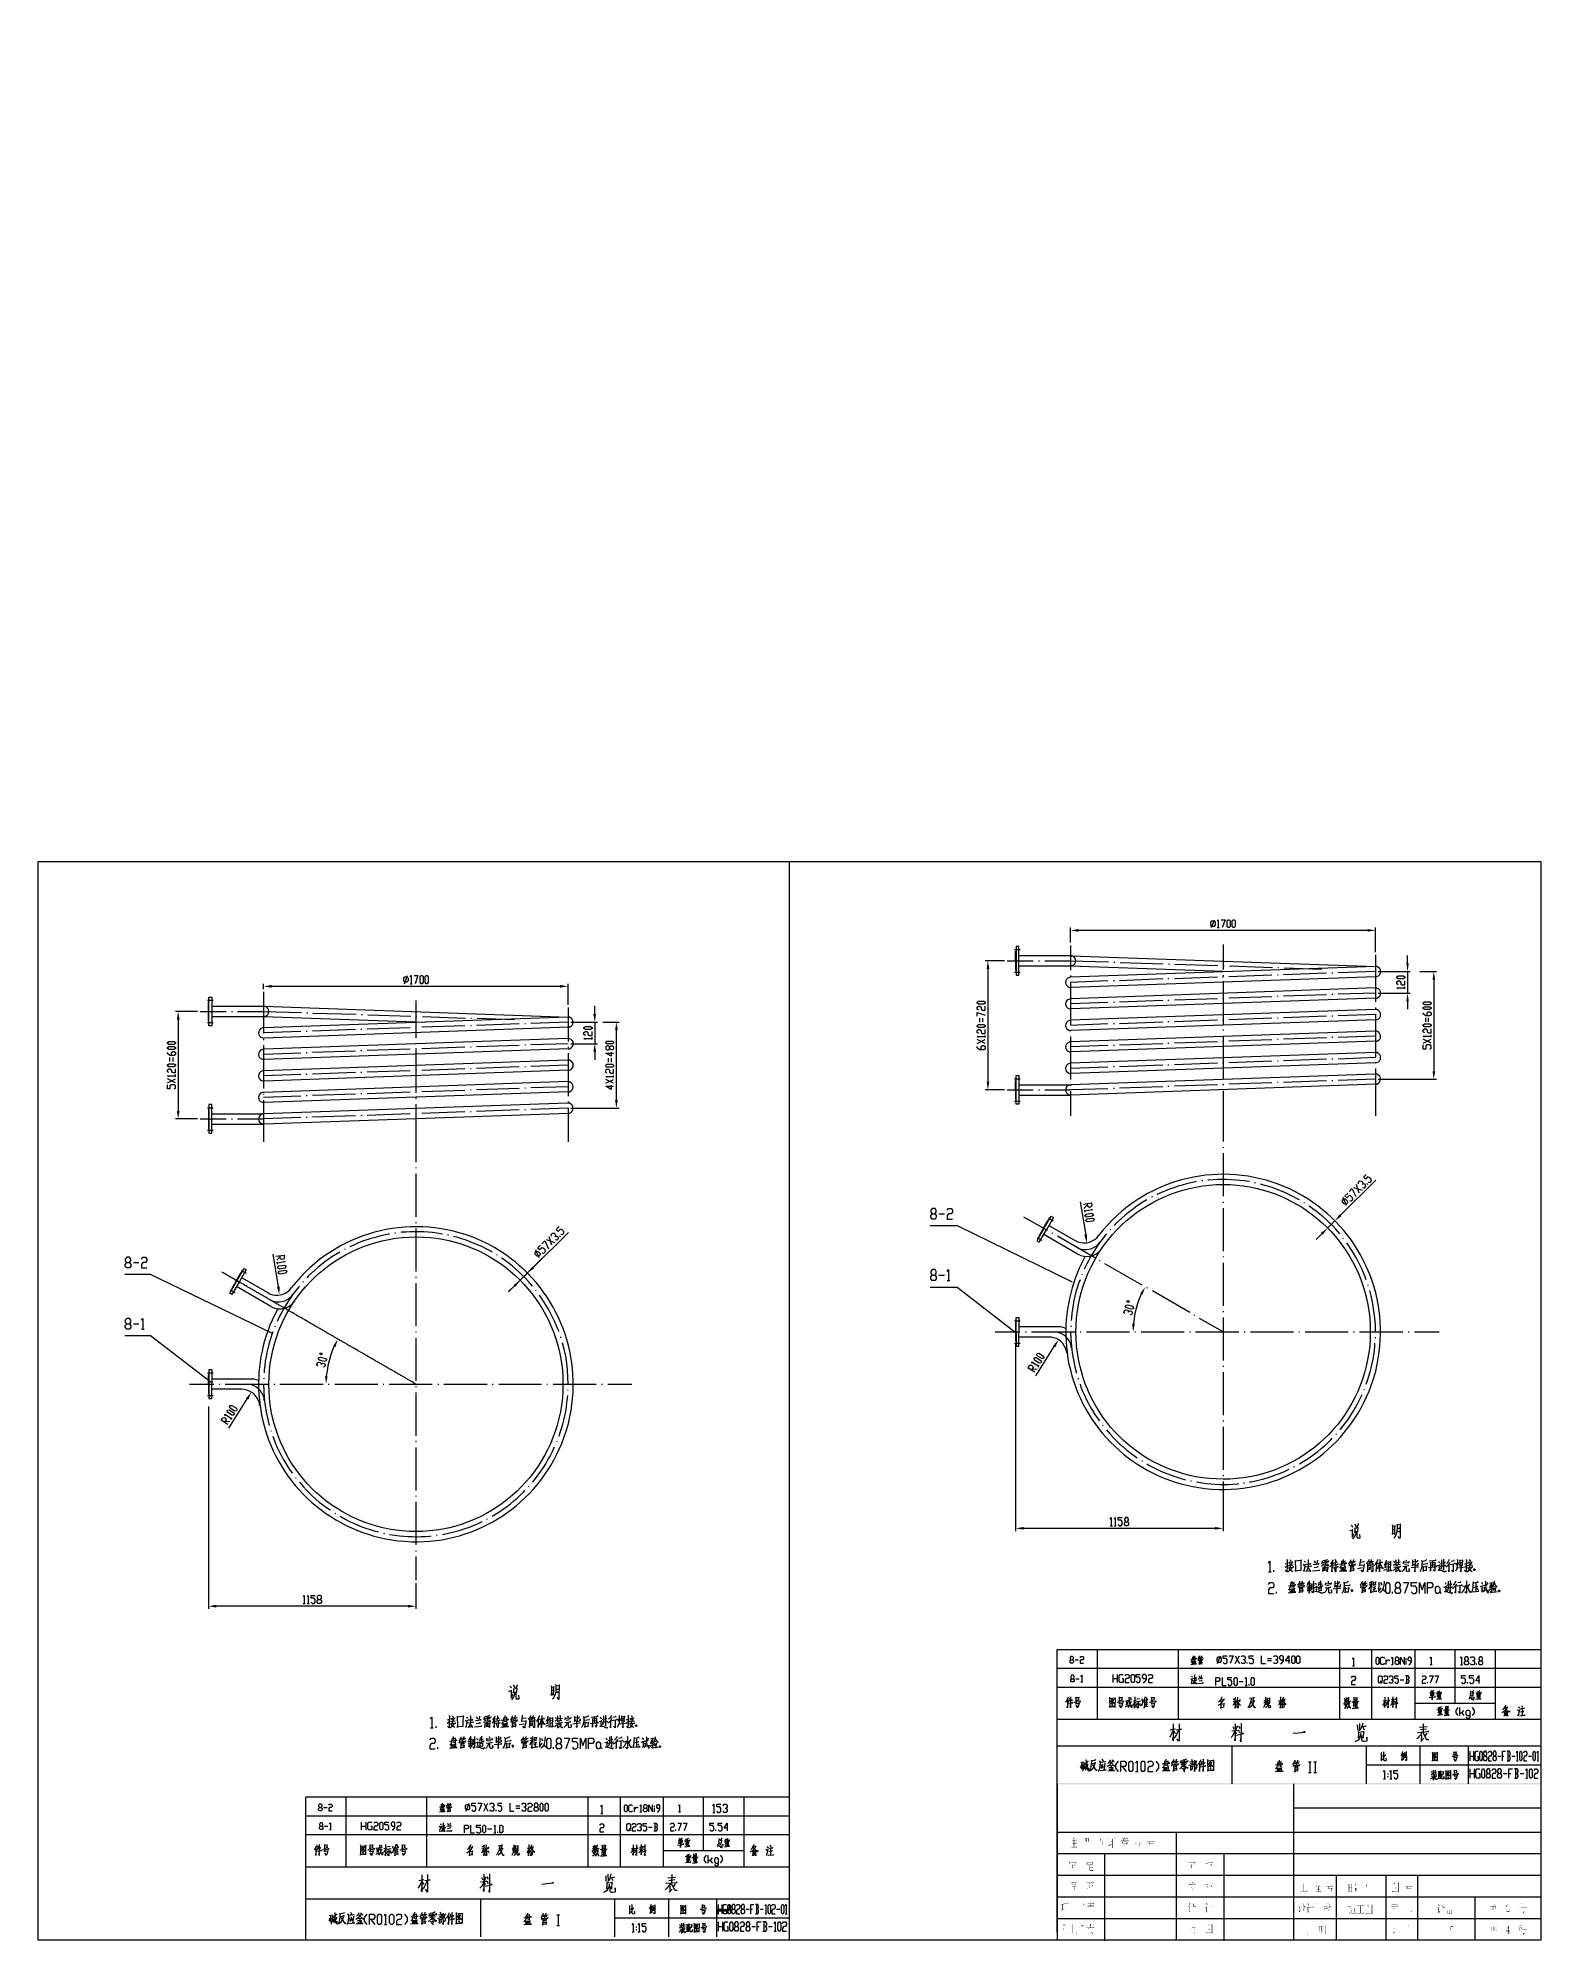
# Model space of a CAD drawing. Header units: millimetres. Extents: x -281 to 814, y -766 to 620.
import ezdxf

# ---------------------------------------------------------------- set-up
doc = ezdxf.new("R2010")
doc.units = ezdxf.units.MM
doc.layers.add('1', color=7, linetype='Continuous')

msp = doc.modelspace()

# ---------------------------------------------------------------- texts
at = {"color": 140, "char_height": 8.992, "attachment_point": 1}
for insert in [(0, 619.690189), (75.590551, 619.690189), (211.653543, 619.690189), (257.007874, 619.690189), (362.834646, 619.690189), (165.900283, 591.343732), (271.727055, 591.343732), (50.152252, 562.997276), (65.270362, 562.997276), (80.388472, 562.997276)]:
    msp.add_mtext('{\\fCourier|b1|i0|c0|p8; }', dxfattribs=dict(at, insert=insert))
at = {"color": 140, "insert": (214.571543, -748.663937), "char_height": 8.992, "attachment_point": 1, "rotation": 90}
msp.add_mtext('{\\fCourier|b1|i0|c0|p8;l}', dxfattribs=at)

# ---------------------------------------------------------------- hatches: boundary and pattern name
h = msp.add_hatch(color=0)
h.dxf.hatch_style = 2
h.paths.add_polyline_path([(477.36, -29.198268), (477.36, -31.178268), (471.42, -30.098268)])
h = msp.add_hatch(color=0)
h.dxf.hatch_style = 2
h.paths.add_polyline_path([(687.78, -29.198268), (687.78, -31.178268), (693.54, -30.098268)])
h = msp.add_hatch(color=0)
h.dxf.hatch_style = 2
h.paths.add_polyline_path([(410.22, -58.178268), (412.2, -58.178268), (411.12, -52.238268)])
h = msp.add_hatch(color=0)
h.dxf.hatch_style = 2
h.paths.add_polyline_path([(716.04, -54.218268), (717.84, -54.218268), (716.94, -60.158268)])
h = msp.add_hatch(color=0)
h.dxf.hatch_style = 2
h.paths.add_polyline_path([(735.12, -66.098268), (737.1, -66.098268), (736.02, -60.158268)])
h = msp.add_hatch(color=0)
h.dxf.hatch_style = 2
h.paths.add_polyline_path([(-110.7, -69.878268), (-110.7, -71.858268), (-116.64, -70.958268)])
h = msp.add_hatch(color=0)
h.dxf.hatch_style = 2
h.paths.add_polyline_path([(99.36, -69.878268), (99.36, -71.858268), (105.3, -70.958268)])
h = msp.add_hatch(color=0)
h.dxf.hatch_style = 2
h.paths.add_polyline_path([(716.04, -81.758268), (717.84, -81.758268), (716.94, -75.818268)])
h = msp.add_hatch(color=0)
h.dxf.hatch_style = 2
h.paths.add_polyline_path([(-179.82, -95.078268), (-177.84, -95.078268), (-178.92, -89.138268)])
h = msp.add_hatch(color=0)
h.dxf.hatch_style = 2
h.paths.add_polyline_path([(123.66, -91.118268), (125.64, -91.118268), (124.74, -97.058268)])
h = msp.add_hatch(color=0)
h.dxf.hatch_style = 2
h.paths.add_polyline_path([(139.5, -102.818268), (141.48, -102.818268), (140.4, -97.058268)])
h = msp.add_hatch(color=0)
h.dxf.hatch_style = 2
h.paths.add_polyline_path([(123.66, -118.478268), (125.64, -118.478268), (124.74, -112.718268)])
h = msp.add_hatch(color=0)
h.dxf.hatch_style = 2
h.paths.add_polyline_path([(735.12, -132.698268), (737.1, -132.698268), (736.02, -138.458268)])
h = msp.add_hatch(color=0)
h.dxf.hatch_style = 2
h.paths.add_polyline_path([(410.22, -140.438268), (412.2, -140.438268), (411.12, -146.378268)])
h = msp.add_hatch(color=0)
h.dxf.hatch_style = 2
h.paths.add_polyline_path([(-179.82, -161.678268), (-177.84, -161.678268), (-178.92, -167.438268)])
h = msp.add_hatch(color=0)
h.dxf.hatch_style = 2
h.paths.add_polyline_path([(139.5, -153.758268), (141.48, -153.758268), (140.4, -159.698268)])
h = msp.add_hatch(color=0)
h.dxf.hatch_style = 2
h.paths.add_polyline_path([(653.76, -250.418268), (655.2, -251.858268), (658.62, -246.998268)])
h = msp.add_hatch(color=0)
h.dxf.hatch_style = 2
h.paths.add_polyline_path([(667.44, -236.918268), (668.7, -238.358268), (663.84, -241.778268)])
h = msp.add_hatch(color=0)
h.dxf.hatch_style = 2
h.paths.add_polyline_path([(483.3, -251.678268), (481.32, -251.858268), (483.3, -257.618268)])
h = msp.add_hatch(color=0)
h.dxf.hatch_style = 2
h.paths.add_polyline_path([(79.2, -274.898268), (80.46, -276.338268), (75.6, -279.758268)])
h = msp.add_hatch(color=0)
h.dxf.hatch_style = 2
h.paths.add_polyline_path([(-145.8, -279.398268), (-145.98, -279.758268), (-146.34, -279.758268), (-146.52, -279.398268), (-146.34, -279.038268), (-145.98, -279.038268)])
h = msp.add_hatch(color=0)
h.dxf.hatch_style = 2
h.paths.add_polyline_path([(-144.72, -280.118268), (-144.9, -280.478268), (-145.26, -280.478268), (-145.44, -280.118268), (-145.44, -279.938268), (-145.26, -279.758268), (-144.9, -279.758268), (-144.72, -279.938268)])
h = msp.add_hatch(color=0)
h.dxf.hatch_style = 2
h.paths.add_polyline_path([(-144, -280.298268), (-143.82, -280.478268), (-143.82, -280.838268), (-144, -281.018268), (-144.18, -281.018268), (-144.54, -280.838268), (-144.54, -280.478268), (-144.18, -280.298268)])
h = msp.add_hatch(color=0)
h.dxf.hatch_style = 2
h.paths.add_polyline_path([(-142.74, -281.198268), (-142.92, -281.558268), (-143.28, -281.558268), (-143.46, -281.198268), (-143.28, -280.838268), (-142.92, -280.838268)])
h = msp.add_hatch(color=0)
h.dxf.hatch_style = 2
h.paths.add_polyline_path([(-141.66, -281.918268), (-141.84, -282.278268), (-142.2, -282.278268), (-142.38, -281.918268), (-142.38, -281.738268), (-142.2, -281.558268), (-141.84, -281.558268), (-141.66, -281.738268)])
h = msp.add_hatch(color=0)
h.dxf.hatch_style = 2
h.paths.add_polyline_path([(-140.58, -282.458268), (-140.76, -282.818268), (-141.12, -282.818268), (-141.3, -282.458268), (-141.12, -282.098268), (-140.76, -282.098268)])
h = msp.add_hatch(color=0)
h.dxf.hatch_style = 2
h.paths.add_polyline_path([(-139.86, -282.638268), (-139.68, -282.818268), (-139.68, -283.178268), (-139.86, -283.358268), (-140.04, -283.358268), (-140.4, -283.178268), (-140.4, -282.818268), (-140.04, -282.638268)])
h = msp.add_hatch(color=0)
h.dxf.hatch_style = 2
h.paths.add_polyline_path([(-138.6, -283.718268), (-138.78, -284.078268), (-139.14, -284.078268), (-139.32, -283.718268), (-139.32, -283.538268), (-139.14, -283.358268), (-138.78, -283.358268), (-138.6, -283.538268)])
h = msp.add_hatch(color=0)
h.dxf.hatch_style = 2
h.paths.add_polyline_path([(-137.52, -284.258268), (-137.7, -284.618268), (-138.06, -284.618268), (-138.24, -284.258268), (-138.06, -283.898268), (-137.7, -283.898268)])
h = msp.add_hatch(color=0)
h.dxf.hatch_style = 2
h.paths.add_polyline_path([(-136.44, -284.798268), (-136.62, -285.158268), (-136.98, -285.158268), (-137.16, -284.798268), (-136.98, -284.438268), (-136.62, -284.438268)])
h = msp.add_hatch(color=0)
h.dxf.hatch_style = 2
h.paths.add_polyline_path([(-135.72, -285.158268), (-135.54, -285.338268), (-135.54, -285.698268), (-135.72, -285.878268), (-135.9, -285.878268), (-136.26, -285.698268), (-136.26, -285.338268), (-135.9, -285.158268)])
h = msp.add_hatch(color=0)
h.dxf.hatch_style = 2
h.paths.add_polyline_path([(-134.46, -286.058268), (-134.64, -286.418268), (-135, -286.418268), (-135.18, -286.058268), (-135, -285.698268), (-134.64, -285.698268)])
h = msp.add_hatch(color=0)
h.dxf.hatch_style = 2
h.paths.add_polyline_path([(-133.38, -286.598268), (-133.56, -286.958268), (-133.92, -286.958268), (-134.1, -286.598268), (-133.92, -286.238268), (-133.56, -286.238268)])
h = msp.add_hatch(color=0)
h.dxf.hatch_style = 2
h.paths.add_polyline_path([(-132.3, -287.318268), (-132.48, -287.678268), (-132.84, -287.678268), (-133.02, -287.318268), (-133.02, -287.138268), (-132.84, -286.958268), (-132.48, -286.958268), (-132.3, -287.138268)])
h = msp.add_hatch(color=0)
h.dxf.hatch_style = 2
h.paths.add_polyline_path([(-130.32, -288.398268), (-130.5, -288.758268), (-130.86, -288.758268), (-131.04, -288.398268), (-130.86, -288.038268), (-130.5, -288.038268)])
h = msp.add_hatch(color=0)
h.dxf.hatch_style = 2
h.paths.add_polyline_path([(-129.24, -289.118268), (-129.42, -289.478268), (-129.78, -289.478268), (-129.96, -289.118268), (-129.96, -288.938268), (-129.78, -288.758268), (-129.42, -288.758268), (-129.24, -288.938268)])
h = msp.add_hatch(color=0)
h.dxf.hatch_style = 2
h.paths.add_polyline_path([(-128.16, -289.658268), (-128.34, -290.018268), (-128.7, -290.018268), (-128.88, -289.658268), (-128.88, -289.478268), (-128.7, -289.298268), (-128.34, -289.298268), (-128.16, -289.478268)])
h = msp.add_hatch(color=0)
h.dxf.hatch_style = 2
h.paths.add_polyline_path([(-127.44, -289.838268), (-127.26, -290.018268), (-127.26, -290.378268), (-127.44, -290.558268), (-127.62, -290.558268), (-127.98, -290.378268), (-127.98, -290.018268), (-127.62, -289.838268)])
h = msp.add_hatch(color=0)
h.dxf.hatch_style = 2
h.paths.add_polyline_path([(-126.18, -290.738268), (-126.36, -291.098268), (-126.72, -291.098268), (-126.9, -290.738268), (-126.72, -290.378268), (-126.36, -290.378268)])
h = msp.add_hatch(color=0)
h.dxf.hatch_style = 2
h.paths.add_polyline_path([(-104.94, -289.478268), (-106.92, -289.838268), (-105.12, -295.418268)])
h = msp.add_hatch(color=0)
h.dxf.hatch_style = 2
h.paths.add_polyline_path([(65.52, -288.398268), (66.78, -289.838268), (70.38, -284.978268)])
h = msp.add_hatch(color=0)
h.dxf.hatch_style = 2
h.paths.add_polyline_path([(522.18, -294.518268), (523.8, -295.418268), (525.78, -289.838268)])
h = msp.add_hatch(color=0)
h.dxf.hatch_style = 2
h.paths.add_polyline_path([(-125.1, -291.458268), (-125.28, -291.818268), (-125.64, -291.818268), (-125.82, -291.458268), (-125.82, -291.278268), (-125.64, -291.098268), (-125.28, -291.098268), (-125.1, -291.278268)])
h = msp.add_hatch(color=0)
h.dxf.hatch_style = 2
h.paths.add_polyline_path([(-124.02, -291.998268), (-124.2, -292.358268), (-124.56, -292.358268), (-124.74, -291.998268), (-124.56, -291.638268), (-124.2, -291.638268)])
h = msp.add_hatch(color=0)
h.dxf.hatch_style = 2
h.paths.add_polyline_path([(-123.3, -292.178268), (-123.12, -292.358268), (-123.12, -292.718268), (-123.3, -292.898268), (-123.48, -292.898268), (-123.84, -292.718268), (-123.84, -292.358268), (-123.48, -292.178268)])
h = msp.add_hatch(color=0)
h.dxf.hatch_style = 2
h.paths.add_polyline_path([(-122.04, -293.258268), (-122.22, -293.618268), (-122.58, -293.618268), (-122.76, -293.258268), (-122.76, -293.078268), (-122.58, -292.898268), (-122.22, -292.898268), (-122.04, -293.078268)])
h = msp.add_hatch(color=0)
h.dxf.hatch_style = 2
h.paths.add_polyline_path([(-120.96, -293.798268), (-121.14, -294.158268), (-121.5, -294.158268), (-121.68, -293.798268), (-121.5, -293.438268), (-121.14, -293.438268)])
h = msp.add_hatch(color=0)
h.dxf.hatch_style = 2
h.paths.add_polyline_path([(-119.88, -294.338268), (-120.06, -294.698268), (-120.42, -294.698268), (-120.6, -294.338268), (-120.42, -293.978268), (-120.06, -293.978268)])
h = msp.add_hatch(color=0)
h.dxf.hatch_style = 2
h.paths.add_polyline_path([(-119.16, -294.698268), (-118.98, -294.878268), (-118.98, -295.238268), (-119.16, -295.418268), (-119.34, -295.418268), (-119.7, -295.238268), (-119.7, -294.878268), (-119.34, -294.698268)])
h = msp.add_hatch(color=0)
h.dxf.hatch_style = 2
h.paths.add_polyline_path([(-117.9, -295.598268), (-118.08, -295.958268), (-118.44, -295.958268), (-118.62, -295.598268), (-118.44, -295.238268), (-118.08, -295.238268)])
h = msp.add_hatch(color=0)
h.dxf.hatch_style = 2
h.paths.add_polyline_path([(-116.82, -296.138268), (-117, -296.498268), (-117.36, -296.498268), (-117.54, -296.138268), (-117.36, -295.778268), (-117, -295.778268)])
h = msp.add_hatch(color=0)
h.dxf.hatch_style = 2
h.paths.add_polyline_path([(-115.74, -296.858268), (-115.92, -297.218268), (-116.28, -297.218268), (-116.46, -296.858268), (-116.46, -296.678268), (-116.28, -296.498268), (-115.92, -296.498268), (-115.74, -296.678268)])
h = msp.add_hatch(color=0)
h.dxf.hatch_style = 2
h.paths.add_polyline_path([(-115.02, -297.038268), (-114.84, -297.218268), (-114.84, -297.578268), (-115.02, -297.758268), (-115.2, -297.758268), (-115.56, -297.578268), (-115.56, -297.218268), (-115.2, -297.038268)])
h = msp.add_hatch(color=0)
h.dxf.hatch_style = 2
h.paths.add_polyline_path([(-113.76, -297.938268), (-113.94, -298.298268), (-114.3, -298.298268), (-114.48, -297.938268), (-114.3, -297.578268), (-113.94, -297.578268)])
h = msp.add_hatch(color=0)
h.dxf.hatch_style = 2
h.paths.add_polyline_path([(-112.68, -298.658268), (-112.86, -299.018268), (-113.22, -299.018268), (-113.4, -298.658268), (-113.4, -298.478268), (-113.22, -298.298268), (-112.86, -298.298268), (-112.68, -298.478268)])
h = msp.add_hatch(color=0)
h.dxf.hatch_style = 2
h.paths.add_polyline_path([(-111.6, -299.198268), (-111.78, -299.558268), (-112.14, -299.558268), (-112.32, -299.198268), (-112.14, -298.838268), (-111.78, -298.838268)])
h = msp.add_hatch(color=0)
h.dxf.hatch_style = 2
h.paths.add_polyline_path([(-110.88, -299.378268), (-110.7, -299.558268), (-110.7, -299.918268), (-110.88, -300.098268), (-111.06, -300.098268), (-111.42, -299.918268), (-111.42, -299.558268), (-111.06, -299.378268)])
h = msp.add_hatch(color=0)
h.dxf.hatch_style = 2
h.paths.add_polyline_path([(-109.62, -300.458268), (-109.8, -300.818268), (-110.16, -300.818268), (-110.34, -300.458268), (-110.34, -300.278268), (-110.16, -300.098268), (-109.8, -300.098268), (-109.62, -300.278268)])
h = msp.add_hatch(color=0)
h.dxf.hatch_style = 2
h.paths.add_polyline_path([(-108.54, -300.998268), (-108.72, -301.358268), (-109.08, -301.358268), (-109.26, -300.998268), (-109.08, -300.638268), (-108.72, -300.638268)])
h = msp.add_hatch(color=0)
h.dxf.hatch_style = 2
h.paths.add_polyline_path([(-107.82, -301.178268), (-107.46, -301.358268), (-107.46, -301.718268), (-107.82, -301.898268), (-108.18, -301.718268), (-108.18, -301.358268)])
h = msp.add_hatch(color=0)
h.dxf.hatch_style = 2
h.paths.add_polyline_path([(-105.48, -302.798268), (-105.66, -303.158268), (-106.02, -303.158268), (-106.2, -302.798268), (-106.02, -302.438268), (-105.66, -302.438268)])
h = msp.add_hatch(color=0)
h.dxf.hatch_style = 2
h.paths.add_polyline_path([(-104.4, -303.338268), (-104.58, -303.698268), (-104.94, -303.698268), (-105.12, -303.338268), (-104.94, -302.978268), (-104.58, -302.978268)])
h = msp.add_hatch(color=0)
h.dxf.hatch_style = 2
h.paths.add_polyline_path([(-102.6, -304.238268), (-102.42, -304.418268), (-102.42, -304.778268), (-102.6, -304.958268), (-102.78, -304.958268), (-103.14, -304.778268), (-103.14, -304.418268), (-102.78, -304.238268)])
h = msp.add_hatch(color=0)
h.dxf.hatch_style = 2
h.paths.add_polyline_path([(-101.34, -305.138268), (-101.52, -305.498268), (-101.88, -305.498268), (-102.06, -305.138268), (-101.88, -304.778268), (-101.52, -304.778268)])
h = msp.add_hatch(color=0)
h.dxf.hatch_style = 2
h.paths.add_polyline_path([(-100.26, -305.678268), (-100.44, -306.038268), (-100.8, -306.038268), (-100.98, -305.678268), (-100.8, -305.318268), (-100.44, -305.318268)])
h = msp.add_hatch(color=0)
h.dxf.hatch_style = 2
h.paths.add_polyline_path([(-99.54, -306.038268), (-99.18, -306.218268), (-99.18, -306.578268), (-99.54, -306.758268), (-99.9, -306.578268), (-99.9, -306.218268)])
h = msp.add_hatch(color=0)
h.dxf.hatch_style = 2
h.paths.add_polyline_path([(-98.46, -306.578268), (-98.28, -306.758268), (-98.28, -307.118268), (-98.46, -307.298268), (-98.64, -307.298268), (-99, -307.118268), (-99, -306.758268), (-98.64, -306.578268)])
h = msp.add_hatch(color=0)
h.dxf.hatch_style = 2
h.paths.add_polyline_path([(-97.2, -307.478268), (-97.38, -307.838268), (-97.74, -307.838268), (-97.92, -307.478268), (-97.74, -307.118268), (-97.38, -307.118268)])
h = msp.add_hatch(color=0)
h.dxf.hatch_style = 2
h.paths.add_polyline_path([(-96.12, -308.198268), (-96.3, -308.558268), (-96.66, -308.558268), (-96.84, -308.198268), (-96.84, -308.018268), (-96.66, -307.838268), (-96.3, -307.838268), (-96.12, -308.018268)])
h = msp.add_hatch(color=0)
h.dxf.hatch_style = 2
h.paths.add_polyline_path([(-95.4, -308.378268), (-95.04, -308.558268), (-95.04, -308.918268), (-95.4, -309.098268), (-95.76, -308.918268), (-95.76, -308.558268)])
h = msp.add_hatch(color=0)
h.dxf.hatch_style = 2
h.paths.add_polyline_path([(-93.96, -309.278268), (-94.14, -309.638268), (-94.5, -309.638268), (-94.68, -309.278268), (-94.5, -308.918268), (-94.14, -308.918268)])
h = msp.add_hatch(color=0)
h.dxf.hatch_style = 2
h.paths.add_polyline_path([(-93.06, -309.998268), (-93.24, -310.358268), (-93.6, -310.358268), (-93.78, -309.998268), (-93.78, -309.818268), (-93.6, -309.638268), (-93.24, -309.638268), (-93.06, -309.818268)])
h = msp.add_hatch(color=0)
h.dxf.hatch_style = 2
h.paths.add_polyline_path([(-91.98, -310.538268), (-92.16, -310.898268), (-92.52, -310.898268), (-92.7, -310.538268), (-92.52, -310.178268), (-92.16, -310.178268)])
h = msp.add_hatch(color=0)
h.dxf.hatch_style = 2
h.paths.add_polyline_path([(-91.26, -310.718268), (-90.9, -310.898268), (-90.9, -311.258268), (-91.26, -311.438268), (-91.62, -311.258268), (-91.62, -310.898268)])
h = msp.add_hatch(color=0)
h.dxf.hatch_style = 2
h.paths.add_polyline_path([(-89.82, -311.798268), (-90, -312.158268), (-90.36, -312.158268), (-90.54, -311.798268), (-90.54, -311.618268), (-90.36, -311.438268), (-90, -311.438268), (-89.82, -311.618268)])
h = msp.add_hatch(color=0)
h.dxf.hatch_style = 2
h.paths.add_polyline_path([(-88.92, -312.338268), (-89.1, -312.698268), (-89.46, -312.698268), (-89.64, -312.338268), (-89.46, -311.978268), (-89.1, -311.978268)])
h = msp.add_hatch(color=0)
h.dxf.hatch_style = 2
h.paths.add_polyline_path([(-87.84, -312.878268), (-88.02, -313.238268), (-88.38, -313.238268), (-88.56, -312.878268), (-88.38, -312.518268), (-88.02, -312.518268)])
h = msp.add_hatch(color=0)
h.dxf.hatch_style = 2
h.paths.add_polyline_path([(-87.12, -313.238268), (-86.76, -313.418268), (-86.76, -313.778268), (-87.12, -313.958268), (-87.48, -313.778268), (-87.48, -313.418268)])
h = msp.add_hatch(color=0)
h.dxf.hatch_style = 2
h.paths.add_polyline_path([(-85.68, -314.138268), (-85.86, -314.498268), (-86.22, -314.498268), (-86.4, -314.138268), (-86.22, -313.778268), (-85.86, -313.778268)])
h = msp.add_hatch(color=0)
h.dxf.hatch_style = 2
h.paths.add_polyline_path([(-84.78, -314.678268), (-84.96, -315.038268), (-85.32, -315.038268), (-85.5, -314.678268), (-85.32, -314.318268), (-84.96, -314.318268)])
h = msp.add_hatch(color=0)
h.dxf.hatch_style = 2
h.paths.add_polyline_path([(-83.7, -315.398268), (-83.88, -315.758268), (-84.24, -315.758268), (-84.42, -315.398268), (-84.42, -315.218268), (-84.24, -315.038268), (-83.88, -315.038268), (-83.7, -315.218268)])
h = msp.add_hatch(color=0)
h.dxf.hatch_style = 2
h.paths.add_polyline_path([(-82.98, -315.578268), (-82.62, -315.758268), (-82.62, -316.118268), (-82.98, -316.298268), (-83.34, -316.118268), (-83.34, -315.758268)])
h = msp.add_hatch(color=0)
h.dxf.hatch_style = 2
h.paths.add_polyline_path([(-81.54, -316.478268), (-81.72, -316.838268), (-82.08, -316.838268), (-82.26, -316.478268), (-82.08, -316.118268), (-81.72, -316.118268)])
h = msp.add_hatch(color=0)
h.dxf.hatch_style = 2
h.paths.add_polyline_path([(-80.64, -317.198268), (-80.82, -317.558268), (-81.18, -317.558268), (-81.36, -317.198268), (-81.36, -317.018268), (-81.18, -316.838268), (-80.82, -316.838268), (-80.64, -317.018268)])
h = msp.add_hatch(color=0)
h.dxf.hatch_style = 2
h.paths.add_polyline_path([(-79.56, -317.738268), (-79.74, -318.098268), (-80.1, -318.098268), (-80.28, -317.738268), (-80.1, -317.378268), (-79.74, -317.378268)])
h = msp.add_hatch(color=0)
h.dxf.hatch_style = 2
h.paths.add_polyline_path([(-77.4, -318.998268), (-77.58, -319.358268), (-77.94, -319.358268), (-78.12, -318.998268), (-78.12, -318.818268), (-77.94, -318.638268), (-77.58, -318.638268), (-77.4, -318.818268)])
h = msp.add_hatch(color=0)
h.dxf.hatch_style = 2
h.paths.add_polyline_path([(518.22, -316.658268), (516.24, -316.658268), (516.96, -322.598268)])
h = msp.add_hatch(color=0)
h.dxf.hatch_style = 2
h.paths.add_polyline_path([(-76.5, -319.538268), (-76.68, -319.898268), (-77.04, -319.898268), (-77.22, -319.538268), (-77.04, -319.178268), (-76.68, -319.178268)])
h = msp.add_hatch(color=0)
h.dxf.hatch_style = 2
h.paths.add_polyline_path([(-75.42, -320.078268), (-75.6, -320.438268), (-75.96, -320.438268), (-76.14, -320.078268), (-75.96, -319.718268), (-75.6, -319.718268)])
h = msp.add_hatch(color=0)
h.dxf.hatch_style = 2
h.paths.add_polyline_path([(-74.7, -320.258268), (-74.34, -320.438268), (-74.34, -320.798268), (-74.7, -320.978268), (-75.06, -320.798268), (-75.06, -320.438268)])
h = msp.add_hatch(color=0)
h.dxf.hatch_style = 2
h.paths.add_polyline_path([(-73.26, -321.338268), (-73.44, -321.698268), (-73.8, -321.698268), (-73.98, -321.338268), (-73.98, -321.158268), (-73.8, -320.978268), (-73.44, -320.978268), (-73.26, -321.158268)])
h = msp.add_hatch(color=0)
h.dxf.hatch_style = 2
h.paths.add_polyline_path([(-72.36, -321.878268), (-72.54, -322.238268), (-72.9, -322.238268), (-73.08, -321.878268), (-72.9, -321.518268), (-72.54, -321.518268)])
h = msp.add_hatch(color=0)
h.dxf.hatch_style = 2
h.paths.add_polyline_path([(-71.28, -322.418268), (-71.46, -322.778268), (-71.82, -322.778268), (-72, -322.418268), (-71.82, -322.058268), (-71.46, -322.058268)])
h = msp.add_hatch(color=0)
h.dxf.hatch_style = 2
h.paths.add_polyline_path([(-70.56, -322.778268), (-70.2, -322.958268), (-70.2, -323.318268), (-70.56, -323.498268), (-70.92, -323.318268), (-70.92, -322.958268)])
h = msp.add_hatch(color=0)
h.dxf.hatch_style = 2
h.paths.add_polyline_path([(-69.12, -323.678268), (-69.3, -324.038268), (-69.66, -324.038268), (-69.84, -323.678268), (-69.66, -323.318268), (-69.3, -323.318268)])
h = msp.add_hatch(color=0)
h.dxf.hatch_style = 2
h.paths.add_polyline_path([(-68.22, -324.218268), (-68.4, -324.578268), (-68.76, -324.578268), (-68.94, -324.218268), (-68.76, -323.858268), (-68.4, -323.858268)])
h = msp.add_hatch(color=0)
h.dxf.hatch_style = 2
h.paths.add_polyline_path([(-67.14, -324.938268), (-67.32, -325.298268), (-67.68, -325.298268), (-67.86, -324.938268), (-67.86, -324.758268), (-67.68, -324.578268), (-67.32, -324.578268), (-67.14, -324.758268)])
h = msp.add_hatch(color=0)
h.dxf.hatch_style = 2
h.paths.add_polyline_path([(-66.42, -325.118268), (-66.06, -325.298268), (-66.06, -325.658268), (-66.42, -325.838268), (-66.78, -325.658268), (-66.78, -325.298268)])
h = msp.add_hatch(color=0)
h.dxf.hatch_style = 2
h.paths.add_polyline_path([(-65.88, -332.678268), (-64.26, -333.578268), (-62.46, -327.818268)])
h = msp.add_hatch(color=0)
h.dxf.hatch_style = 2
h.paths.add_polyline_path([(-64.98, -326.018268), (-65.16, -326.378268), (-65.52, -326.378268), (-65.7, -326.018268), (-65.52, -325.658268), (-65.16, -325.658268)])
h = msp.add_hatch(color=0)
h.dxf.hatch_style = 2
h.paths.add_polyline_path([(-64.08, -326.738268), (-64.26, -327.098268), (-64.62, -327.098268), (-64.8, -326.738268), (-64.8, -326.558268), (-64.62, -326.378268), (-64.26, -326.378268), (-64.08, -326.558268)])
h = msp.add_hatch(color=0)
h.dxf.hatch_style = 2
h.paths.add_polyline_path([(-63, -327.278268), (-63.18, -327.638268), (-63.54, -327.638268), (-63.72, -327.278268), (-63.54, -326.918268), (-63.18, -326.918268)])
h = msp.add_hatch(color=0)
h.dxf.hatch_style = 2
h.paths.add_polyline_path([(-62.28, -327.458268), (-61.92, -327.638268), (-61.92, -327.998268), (-62.28, -328.178268), (-62.64, -327.998268), (-62.64, -327.638268)])
h = msp.add_hatch(color=0)
h.dxf.hatch_style = 2
h.paths.add_polyline_path([(-60.84, -328.538268), (-61.02, -328.898268), (-61.38, -328.898268), (-61.56, -328.538268), (-61.56, -328.358268), (-61.38, -328.178268), (-61.02, -328.178268), (-60.84, -328.358268)])
h = msp.add_hatch(color=0)
h.dxf.hatch_style = 2
h.paths.add_polyline_path([(-59.94, -329.078268), (-60.12, -329.438268), (-60.48, -329.438268), (-60.66, -329.078268), (-60.48, -328.718268), (-60.12, -328.718268)])
h = msp.add_hatch(color=0)
h.dxf.hatch_style = 2
h.paths.add_polyline_path([(-58.86, -329.618268), (-59.04, -329.978268), (-59.4, -329.978268), (-59.58, -329.618268), (-59.4, -329.258268), (-59.04, -329.258268)])
h = msp.add_hatch(color=0)
h.dxf.hatch_style = 2
h.paths.add_polyline_path([(-58.14, -329.978268), (-57.78, -330.158268), (-57.78, -330.518268), (-58.14, -330.698268), (-58.5, -330.518268), (-58.5, -330.158268)])
h = msp.add_hatch(color=0)
h.dxf.hatch_style = 2
h.paths.add_polyline_path([(-56.7, -330.878268), (-56.88, -331.238268), (-57.24, -331.238268), (-57.42, -330.878268), (-57.24, -330.518268), (-56.88, -330.518268)])
h = msp.add_hatch(color=0)
h.dxf.hatch_style = 2
h.paths.add_polyline_path([(-55.8, -331.418268), (-55.98, -331.778268), (-56.34, -331.778268), (-56.52, -331.418268), (-56.34, -331.058268), (-55.98, -331.058268)])
h = msp.add_hatch(color=0)
h.dxf.hatch_style = 2
h.paths.add_polyline_path([(-54.72, -332.138268), (-54.9, -332.498268), (-55.26, -332.498268), (-55.44, -332.138268), (-55.44, -331.958268), (-55.26, -331.778268), (-54.9, -331.778268), (-54.72, -331.958268)])
h = msp.add_hatch(color=0)
h.dxf.hatch_style = 2
h.paths.add_polyline_path([(458.64, -332.678268), (460.26, -333.758268), (462.6, -328.358268)])
h = msp.add_hatch(color=0)
h.dxf.hatch_style = 2
h.paths.add_polyline_path([(693.9, -322.598268), (693.72, -322.958268), (693.36, -322.958268), (693.18, -322.598268), (693.36, -322.238268), (693.72, -322.238268)])
h = msp.add_hatch(color=0)
h.dxf.hatch_style = 2
h.paths.add_polyline_path([(-52.56, -333.218268), (-52.74, -333.578268), (-53.1, -333.578268), (-53.28, -333.218268), (-53.1, -332.858268), (-52.74, -332.858268)])
h = msp.add_hatch(color=0)
h.dxf.hatch_style = 2
h.paths.add_polyline_path([(-51.66, -333.938268), (-51.84, -334.298268), (-52.2, -334.298268), (-52.38, -333.938268), (-52.38, -333.758268), (-52.2, -333.578268), (-51.84, -333.578268), (-51.66, -333.758268)])
h = msp.add_hatch(color=0)
h.dxf.hatch_style = 2
h.paths.add_polyline_path([(-50.58, -334.478268), (-50.76, -334.838268), (-51.12, -334.838268), (-51.3, -334.478268), (-51.12, -334.118268), (-50.76, -334.118268)])
h = msp.add_hatch(color=0)
h.dxf.hatch_style = 2
h.paths.add_polyline_path([(-49.86, -334.658268), (-49.5, -334.838268), (-49.5, -335.198268), (-49.86, -335.378268), (-50.22, -335.198268), (-50.22, -334.838268)])
h = msp.add_hatch(color=0)
h.dxf.hatch_style = 2
h.paths.add_polyline_path([(-48.42, -335.558268), (-48.6, -335.918268), (-48.96, -335.918268), (-49.14, -335.558268), (-48.96, -335.198268), (-48.6, -335.198268)])
h = msp.add_hatch(color=0)
h.dxf.hatch_style = 2
h.paths.add_polyline_path([(-47.52, -336.278268), (-47.7, -336.638268), (-48.06, -336.638268), (-48.24, -336.278268), (-48.24, -336.098268), (-48.06, -335.918268), (-47.7, -335.918268), (-47.52, -336.098268)])
h = msp.add_hatch(color=0)
h.dxf.hatch_style = 2
h.paths.add_polyline_path([(-46.44, -336.818268), (-46.62, -337.178268), (-46.98, -337.178268), (-47.16, -336.818268), (-46.98, -336.458268), (-46.62, -336.458268)])
h = msp.add_hatch(color=0)
h.dxf.hatch_style = 2
h.paths.add_polyline_path([(-45.72, -336.998268), (-45.36, -337.178268), (-45.36, -337.538268), (-45.72, -337.718268), (-46.08, -337.538268), (-46.08, -337.178268)])
h = msp.add_hatch(color=0)
h.dxf.hatch_style = 2
h.paths.add_polyline_path([(-44.28, -338.078268), (-44.46, -338.438268), (-44.82, -338.438268), (-45, -338.078268), (-45, -337.898268), (-44.82, -337.718268), (-44.46, -337.718268), (-44.28, -337.898268)])
h = msp.add_hatch(color=0)
h.dxf.hatch_style = 2
h.paths.add_polyline_path([(-43.38, -338.618268), (-43.56, -338.978268), (-43.92, -338.978268), (-44.1, -338.618268), (-43.92, -338.258268), (-43.56, -338.258268)])
h = msp.add_hatch(color=0)
h.dxf.hatch_style = 2
h.paths.add_polyline_path([(-42.3, -339.158268), (-42.48, -339.518268), (-42.84, -339.518268), (-43.02, -339.158268), (-42.84, -338.798268), (-42.48, -338.798268)])
h = msp.add_hatch(color=0)
h.dxf.hatch_style = 2
h.paths.add_polyline_path([(-41.58, -339.518268), (-41.22, -339.698268), (-41.22, -340.058268), (-41.58, -340.238268), (-41.94, -340.058268), (-41.94, -339.698268)])
h = msp.add_hatch(color=0)
h.dxf.hatch_style = 2
h.paths.add_polyline_path([(-40.14, -340.418268), (-40.32, -340.778268), (-40.68, -340.778268), (-40.86, -340.418268), (-40.68, -340.058268), (-40.32, -340.058268)])
h = msp.add_hatch(color=0)
h.dxf.hatch_style = 2
h.paths.add_polyline_path([(-39.24, -340.958268), (-39.42, -341.318268), (-39.78, -341.318268), (-39.96, -340.958268), (-39.78, -340.598268), (-39.42, -340.598268)])
h = msp.add_hatch(color=0)
h.dxf.hatch_style = 2
h.paths.add_polyline_path([(-38.16, -341.678268), (-38.34, -342.038268), (-38.7, -342.038268), (-38.88, -341.678268), (-38.88, -341.498268), (-38.7, -341.318268), (-38.34, -341.318268), (-38.16, -341.498268)])
h = msp.add_hatch(color=0)
h.dxf.hatch_style = 2
h.paths.add_polyline_path([(-37.44, -341.858268), (-37.08, -342.038268), (-37.08, -342.398268), (-37.44, -342.578268), (-37.8, -342.398268), (-37.8, -342.038268)])
h = msp.add_hatch(color=0)
h.dxf.hatch_style = 2
h.paths.add_polyline_path([(-36, -342.758268), (-36.18, -343.118268), (-36.54, -343.118268), (-36.72, -342.758268), (-36.54, -342.398268), (-36.18, -342.398268)])
h = msp.add_hatch(color=0)
h.dxf.hatch_style = 2
h.paths.add_polyline_path([(-35.1, -343.478268), (-35.28, -343.838268), (-35.64, -343.838268), (-35.82, -343.478268), (-35.82, -343.298268), (-35.64, -343.118268), (-35.28, -343.118268), (-35.1, -343.298268)])
h = msp.add_hatch(color=0)
h.dxf.hatch_style = 2
h.paths.add_polyline_path([(-34.02, -344.018268), (-34.2, -344.378268), (-34.56, -344.378268), (-34.74, -344.018268), (-34.56, -343.658268), (-34.2, -343.658268)])
h = msp.add_hatch(color=0)
h.dxf.hatch_style = 2
h.paths.add_polyline_path([(-33.3, -344.198268), (-32.94, -344.378268), (-32.94, -344.738268), (-33.3, -344.918268), (-33.66, -344.738268), (-33.66, -344.378268)])
h = msp.add_hatch(color=0)
h.dxf.hatch_style = 2
h.paths.add_polyline_path([(-31.86, -345.278268), (-32.04, -345.638268), (-32.4, -345.638268), (-32.58, -345.278268), (-32.58, -345.098268), (-32.4, -344.918268), (-32.04, -344.918268), (-31.86, -345.098268)])
h = msp.add_hatch(color=0)
h.dxf.hatch_style = 2
h.paths.add_polyline_path([(-30.96, -345.818268), (-31.14, -346.178268), (-31.5, -346.178268), (-31.68, -345.818268), (-31.5, -345.458268), (-31.14, -345.458268)])
h = msp.add_hatch(color=0)
h.dxf.hatch_style = 2
h.paths.add_polyline_path([(-29.88, -346.358268), (-30.06, -346.718268), (-30.42, -346.718268), (-30.6, -346.358268), (-30.42, -345.998268), (-30.06, -345.998268)])
h = msp.add_hatch(color=0)
h.dxf.hatch_style = 2
h.paths.add_polyline_path([(-70.02, -354.818268), (-71.82, -354.638268), (-71.1, -360.578268)])
h = msp.add_hatch(color=0)
h.dxf.hatch_style = 2
h.paths.add_polyline_path([(-29.16, -346.718268), (-28.8, -346.898268), (-28.8, -347.258268), (-29.16, -347.438268), (-29.52, -347.258268), (-29.52, -346.898268)])
h = msp.add_hatch(color=0)
h.dxf.hatch_style = 2
h.paths.add_polyline_path([(-27.72, -347.618268), (-27.9, -347.978268), (-28.26, -347.978268), (-28.44, -347.618268), (-28.26, -347.258268), (-27.9, -347.258268)])
h = msp.add_hatch(color=0)
h.dxf.hatch_style = 2
h.paths.add_polyline_path([(-26.82, -348.158268), (-27, -348.518268), (-27.36, -348.518268), (-27.54, -348.158268), (-27.36, -347.798268), (-27, -347.798268)])
h = msp.add_hatch(color=0)
h.dxf.hatch_style = 2
h.paths.add_polyline_path([(-25.74, -348.878268), (-25.92, -349.238268), (-26.28, -349.238268), (-26.46, -348.878268), (-26.46, -348.698268), (-26.28, -348.518268), (-25.92, -348.518268), (-25.74, -348.698268)])
h = msp.add_hatch(color=0)
h.dxf.hatch_style = 2
h.paths.add_polyline_path([(-23.58, -349.958268), (-23.76, -350.318268), (-24.12, -350.318268), (-24.3, -349.958268), (-24.12, -349.598268), (-23.76, -349.598268)])
h = msp.add_hatch(color=0)
h.dxf.hatch_style = 2
h.paths.add_polyline_path([(-22.68, -350.498268), (-22.86, -350.858268), (-23.22, -350.858268), (-23.4, -350.498268), (-23.22, -350.138268), (-22.86, -350.138268)])
h = msp.add_hatch(color=0)
h.dxf.hatch_style = 2
h.paths.add_polyline_path([(-21.6, -351.218268), (-21.78, -351.578268), (-22.14, -351.578268), (-22.32, -351.218268), (-22.32, -351.038268), (-22.14, -350.858268), (-21.78, -350.858268), (-21.6, -351.038268)])
h = msp.add_hatch(color=0)
h.dxf.hatch_style = 2
h.paths.add_polyline_path([(-20.88, -351.398268), (-20.52, -351.578268), (-20.52, -351.938268), (-20.88, -352.118268), (-21.24, -351.938268), (-21.24, -351.578268)])
h = msp.add_hatch(color=0)
h.dxf.hatch_style = 2
h.paths.add_polyline_path([(-19.44, -352.298268), (-19.62, -352.658268), (-19.98, -352.658268), (-20.16, -352.298268), (-19.98, -351.938268), (-19.62, -351.938268)])
h = msp.add_hatch(color=0)
h.dxf.hatch_style = 2
h.paths.add_polyline_path([(-18.54, -353.018268), (-18.72, -353.378268), (-19.08, -353.378268), (-19.26, -353.018268), (-19.26, -352.838268), (-19.08, -352.658268), (-18.72, -352.658268), (-18.54, -352.838268)])
h = msp.add_hatch(color=0)
h.dxf.hatch_style = 2
h.paths.add_polyline_path([(-17.46, -353.558268), (-17.64, -353.918268), (-18, -353.918268), (-18.18, -353.558268), (-18, -353.198268), (-17.64, -353.198268)])
h = msp.add_hatch(color=0)
h.dxf.hatch_style = 2
h.paths.add_polyline_path([(-16.74, -353.738268), (-16.38, -353.918268), (-16.38, -354.278268), (-16.74, -354.458268), (-17.1, -354.278268), (-17.1, -353.918268)])
h = msp.add_hatch(color=0)
h.dxf.hatch_style = 2
h.paths.add_polyline_path([(-15.3, -354.818268), (-15.48, -355.178268), (-15.84, -355.178268), (-16.02, -354.818268), (-16.02, -354.638268), (-15.84, -354.458268), (-15.48, -354.458268), (-15.3, -354.638268)])
h = msp.add_hatch(color=0)
h.dxf.hatch_style = 2
h.paths.add_polyline_path([(-14.4, -355.358268), (-14.58, -355.718268), (-14.94, -355.718268), (-15.12, -355.358268), (-14.94, -354.998268), (-14.58, -354.998268)])
h = msp.add_hatch(color=0)
h.dxf.hatch_style = 2
h.paths.add_polyline_path([(-13.32, -355.898268), (-13.5, -356.258268), (-13.86, -356.258268), (-14.04, -355.898268), (-13.86, -355.538268), (-13.5, -355.538268)])
h = msp.add_hatch(color=0)
h.dxf.hatch_style = 2
h.paths.add_polyline_path([(-12.6, -356.258268), (-12.24, -356.438268), (-12.24, -356.798268), (-12.6, -356.978268), (-12.96, -356.798268), (-12.96, -356.438268)])
h = msp.add_hatch(color=0)
h.dxf.hatch_style = 2
h.paths.add_polyline_path([(-11.16, -357.158268), (-11.34, -357.518268), (-11.7, -357.518268), (-11.88, -357.158268), (-11.7, -356.798268), (-11.34, -356.798268)])
h = msp.add_hatch(color=0)
h.dxf.hatch_style = 2
h.paths.add_polyline_path([(-10.26, -357.698268), (-10.44, -358.058268), (-10.8, -358.058268), (-10.98, -357.698268), (-10.8, -357.338268), (-10.44, -357.338268)])
h = msp.add_hatch(color=0)
h.dxf.hatch_style = 2
h.paths.add_polyline_path([(-9.18, -358.418268), (-9.36, -358.778268), (-9.72, -358.778268), (-9.9, -358.418268), (-9.9, -358.238268), (-9.72, -358.058268), (-9.36, -358.058268), (-9.18, -358.238268)])
h = msp.add_hatch(color=0)
h.dxf.hatch_style = 2
h.paths.add_polyline_path([(-8.46, -358.598268), (-8.1, -358.778268), (-8.1, -359.138268), (-8.46, -359.318268), (-8.82, -359.138268), (-8.82, -358.778268)])
h = msp.add_hatch(color=0)
h.dxf.hatch_style = 2
h.paths.add_polyline_path([(-7.02, -359.498268), (-7.2, -359.858268), (-7.56, -359.858268), (-7.74, -359.498268), (-7.56, -359.138268), (-7.2, -359.138268)])
h = msp.add_hatch(color=0)
h.dxf.hatch_style = 2
h.paths.add_polyline_path([(-6.12, -360.218268), (-6.3, -360.578268), (-6.66, -360.578268), (-6.84, -360.218268), (-6.84, -360.038268), (-6.66, -359.858268), (-6.3, -359.858268), (-6.12, -360.038268)])
h = msp.add_hatch(color=0)
h.dxf.hatch_style = 2
h.paths.add_polyline_path([(105.66, -360.578268), (105.48, -360.938268), (105.12, -360.938268), (104.94, -360.578268), (105.12, -360.218268), (105.48, -360.218268)])
h = msp.add_hatch(color=0)
h.dxf.hatch_style = 2
h.paths.add_polyline_path([(-129.42, -370.838268), (-127.8, -371.918268), (-125.46, -366.338268)])
h = msp.add_hatch(color=0)
h.dxf.hatch_style = 2
h.paths.add_polyline_path([(437.22, -464.618268), (437.22, -466.598268), (431.28, -465.698268)])
h = msp.add_hatch(color=0)
h.dxf.hatch_style = 2
h.paths.add_polyline_path([(576.72, -464.618268), (576.72, -466.598268), (582.48, -465.698268)])
h = msp.add_hatch(color=0)
h.dxf.hatch_style = 2
h.paths.add_polyline_path([(-151.02, -521.318268), (-151.02, -523.298268), (-156.78, -522.398268)])
h = msp.add_hatch(color=0)
h.dxf.hatch_style = 2
h.paths.add_polyline_path([(-11.34, -521.318268), (-11.34, -523.298268), (-5.58, -522.398268)])
h = msp.add_hatch(color=0)
h.dxf.hatch_style = 2
h.paths.add_polyline_path([(461.52, -651.278268), (461.52, -652.178268), (814.14, -651.278268)])
h = msp.add_hatch(color=0)
h.dxf.hatch_style = 2
h.paths.add_polyline_path([(461.52, -652.178268), (814.14, -651.278268), (814.14, -652.178268)])
h = msp.add_hatch(color=0)
h.dxf.hatch_style = 2
h.paths.add_polyline_path([(475.38, -692.138268), (475.02, -692.678268), (472.32, -692.678268), (472.5, -693.038268), (472.5, -692.858268), (472.68, -692.858268), (472.86, -692.858268), (475.92, -692.858268)])
h = msp.add_hatch(color=0)
h.dxf.hatch_style = 2
h.paths.add_polyline_path([(473.22, -690.878268), (473.22, -691.058268), (473.4, -691.238268), (473.4, -691.418268), (473.58, -691.598268), (473.76, -691.958268), (473.76, -692.138268), (473.94, -692.318268), (474.12, -691.958268), (474.12, -691.778268), (474.12, -691.598268), (474.12, -691.418268), (473.94, -691.418268), (473.76, -691.238268), (473.58, -691.058268), (473.4, -690.878268)])
h = msp.add_hatch(color=0)
h.dxf.hatch_style = 2
h.paths.add_polyline_path([(474.12, -695.018268), (474.12, -692.858268), (473.76, -692.858268), (473.76, -695.018268)])
h = msp.add_hatch(color=0)
h.dxf.hatch_style = 2
h.paths.add_polyline_path([(480.78, -691.058268), (480.78, -691.418268), (481.86, -691.598268), (481.86, -693.938268), (482.22, -693.938268), (482.22, -691.598268), (482.4, -691.418268), (481.14, -691.418268)])
h = msp.add_hatch(color=0)
h.dxf.hatch_style = 2
h.paths.add_polyline_path([(482.04, -691.058268), (481.86, -691.418268), (481.14, -691.418268), (482.4, -691.418268)])
h = msp.add_hatch(color=0)
h.dxf.hatch_style = 2
h.paths.add_polyline_path([(482.94, -691.058268), (482.94, -691.418268), (483.3, -691.418268)])
h = msp.add_hatch(color=0)
h.dxf.hatch_style = 2
h.paths.add_polyline_path([(484.38, -691.058268), (484.2, -691.418268), (483.3, -691.418268), (482.94, -691.418268), (482.94, -693.938268), (483.3, -693.938268), (483.3, -691.598268), (484.2, -691.598268), (484.74, -691.418268)])
h = msp.add_hatch(color=0)
h.dxf.hatch_style = 2
h.paths.add_polyline_path([(484.74, -691.418268), (484.2, -691.598268), (484.2, -693.938268), (484.56, -693.938268), (484.56, -691.778268)])
h = msp.add_hatch(color=0)
h.dxf.hatch_style = 2
h.paths.add_polyline_path([(491.58, -692.678268), (491.58, -693.038268), (493.2, -693.038268), (491.94, -693.038268)])
h = msp.add_hatch(color=0)
h.dxf.hatch_style = 2
h.paths.add_polyline_path([(493.2, -691.598268), (492.84, -691.598268), (492.84, -693.038268), (491.94, -693.038268), (493.2, -693.038268)])
h = msp.add_hatch(color=0)
h.dxf.hatch_style = 2
h.paths.add_polyline_path([(499.14, -691.598268), (499.14, -691.958268), (499.32, -692.138268), (499.32, -695.918268), (499.14, -696.098268), (499.14, -696.278268), (499.14, -696.458268), (499.32, -697.178268), (499.32, -696.998268), (499.5, -696.998268), (499.68, -696.818268), (499.86, -696.638268), (500.04, -696.458268), (500.22, -696.458268), (499.5, -696.278268), (499.5, -693.938268), (501.48, -693.938268), (499.5, -693.938268), (499.5, -691.958268), (499.68, -691.958268), (499.86, -691.958268), (500.04, -691.778268), (500.22, -691.778268), (499.5, -691.778268)])
h = msp.add_hatch(color=0)
h.dxf.hatch_style = 2
h.paths.add_polyline_path([(503.64, -691.418268), (503.46, -691.778268), (502.2, -691.778268), (501.84, -691.958268), (501.84, -692.138268), (501.84, -692.318268), (501.84, -697.718268), (501.84, -698.438268), (502.2, -698.078268), (502.2, -691.958268), (504, -691.958268)])
h = msp.add_hatch(color=0)
h.dxf.hatch_style = 2
h.paths.add_polyline_path([(501.84, -691.598268), (501.84, -691.958268), (502.2, -691.778268)])
h = msp.add_hatch(color=0)
h.dxf.hatch_style = 2
h.paths.add_polyline_path([(513.36, -692.678268), (513, -693.038268), (508.14, -693.038268), (508.32, -693.398268), (508.32, -693.218268), (508.5, -693.218268), (508.68, -693.218268), (513.72, -693.218268)])
h = msp.add_hatch(color=0)
h.dxf.hatch_style = 2
h.paths.add_polyline_path([(512.82, -691.238268), (512.46, -691.598268), (508.68, -691.598268), (508.86, -691.958268), (509.04, -691.778268), (509.22, -691.778268), (513.18, -691.778268)])
h = msp.add_hatch(color=0)
h.dxf.hatch_style = 2
h.paths.add_polyline_path([(509.76, -691.778268), (509.76, -691.958268), (509.94, -692.138268), (509.94, -692.318268), (509.94, -692.498268), (510.12, -692.678268), (510.12, -692.858268), (510.12, -693.038268), (510.3, -693.038268), (510.48, -692.858268), (510.48, -692.498268), (510.3, -692.318268), (510.3, -692.138268), (510.12, -692.138268), (509.94, -691.958268)])
h = msp.add_hatch(color=0)
h.dxf.hatch_style = 2
h.paths.add_polyline_path([(510.48, -690.698268), (510.66, -690.878268), (510.66, -691.058268), (510.66, -691.238268), (510.66, -691.418268), (510.84, -691.598268), (511.02, -691.598268), (511.02, -691.418268), (511.02, -691.238268), (511.02, -691.058268), (510.84, -690.878268), (510.66, -690.878268), (510.66, -690.698268)])
h = msp.add_hatch(color=0)
h.dxf.hatch_style = 2
h.paths.add_polyline_path([(519.66, -691.598268), (519.84, -691.778268), (519.84, -691.958268), (520.02, -691.778268)])
h = msp.add_hatch(color=0)
h.dxf.hatch_style = 2
h.paths.add_polyline_path([(528.12, -690.878268), (528.12, -691.238268), (528.48, -691.058268)])
h = msp.add_hatch(color=0)
h.dxf.hatch_style = 2
h.paths.add_polyline_path([(475.56, -697.178268), (475.2, -697.718268), (471.78, -697.718268), (471.96, -697.898268), (472.14, -697.898268), (476.1, -697.898268)])
h = msp.add_hatch(color=0)
h.dxf.hatch_style = 2
h.paths.add_polyline_path([(475.2, -694.478268), (474.84, -695.018268), (472.32, -695.018268), (472.5, -695.198268), (472.68, -695.198268), (475.74, -695.198268)])
h = msp.add_hatch(color=0)
h.dxf.hatch_style = 2
h.paths.add_polyline_path([(474.12, -697.718268), (474.12, -695.198268), (473.76, -695.198268), (473.76, -697.718268)])
h = msp.add_hatch(color=0)
h.dxf.hatch_style = 2
h.paths.add_polyline_path([(481.14, -697.178268), (481.14, -697.358268), (481.68, -697.358268), (481.5, -697.358268), (481.32, -697.178268)])
h = msp.add_hatch(color=0)
h.dxf.hatch_style = 2
h.paths.add_polyline_path([(483.3, -697.538268), (484.02, -697.538268), (483.66, -697.538268), (483.48, -697.538268)])
h = msp.add_hatch(color=0)
h.dxf.hatch_style = 2
h.paths.add_polyline_path([(494.82, -693.038268), (494.28, -693.218268), (494.28, -696.098268), (494.1, -696.278268), (493.92, -696.278268), (494.46, -696.278268), (494.64, -696.098268), (494.64, -693.218268)])
h = msp.add_hatch(color=0)
h.dxf.hatch_style = 2
h.paths.add_polyline_path([(500.94, -693.398268), (500.76, -693.938268), (499.5, -693.938268), (501.48, -693.938268)])
h = msp.add_hatch(color=0)
h.dxf.hatch_style = 2
h.paths.add_polyline_path([(501.48, -695.558268), (499.5, -696.278268), (500.22, -696.458268), (500.4, -696.278268), (500.58, -696.278268), (500.76, -696.098268), (500.94, -696.098268), (501.3, -695.918268), (501.48, -695.738268), (501.66, -695.738268)])
h = msp.add_hatch(color=0)
h.dxf.hatch_style = 2
h.paths.add_polyline_path([(502.74, -695.918268), (502.74, -696.098268), (503.46, -696.098268), (503.1, -696.098268), (502.92, -695.918268)])
h = msp.add_hatch(color=0)
h.dxf.hatch_style = 2
h.paths.add_polyline_path([(509.22, -693.578268), (509.22, -694.118268), (512.28, -694.118268), (512.28, -694.838268), (509.58, -694.838268), (512.64, -695.018268), (512.64, -694.298268), (512.82, -693.938268), (509.58, -693.938268)])
h = msp.add_hatch(color=0)
h.dxf.hatch_style = 2
h.paths.add_polyline_path([(509.22, -694.118268), (509.22, -695.018268), (512.28, -695.018268), (512.28, -695.738268), (509.58, -695.738268), (512.64, -695.738268), (512.64, -695.018268), (509.58, -694.838268), (509.58, -694.118268), (512.28, -694.118268)])
h = msp.add_hatch(color=0)
h.dxf.hatch_style = 2
h.paths.add_polyline_path([(512.46, -693.578268), (512.28, -693.938268), (509.58, -693.938268), (512.82, -693.938268)])
h = msp.add_hatch(color=0)
h.dxf.hatch_style = 2
h.paths.add_polyline_path([(510.84, -695.918268), (510.84, -696.818268), (511.02, -696.818268), (511.02, -695.918268), (512.28, -695.918268)])
h = msp.add_hatch(color=0)
h.dxf.hatch_style = 2
h.paths.add_polyline_path([(512.64, -695.918268), (510.84, -695.918268), (512.28, -695.918268), (512.28, -696.278268)])
h = msp.add_hatch(color=0)
h.dxf.hatch_style = 2
h.paths.add_polyline_path([(519.48, -695.018268), (518.04, -695.198268), (519.48, -695.198268)])
h = msp.add_hatch(color=0)
h.dxf.hatch_style = 2
h.paths.add_polyline_path([(522.72, -693.938268), (522.54, -694.298268), (520.38, -694.298268), (523.08, -694.478268)])
h = msp.add_hatch(color=0)
h.dxf.hatch_style = 2
h.paths.add_polyline_path([(520.92, -694.478268), (520.92, -695.918268), (520.38, -695.918268), (521.1, -695.918268), (521.1, -694.478268), (521.64, -694.478268)])
h = msp.add_hatch(color=0)
h.dxf.hatch_style = 2
h.paths.add_polyline_path([(521.1, -696.098268), (520.92, -696.098268), (520.92, -697.718268), (521.1, -697.538268)])
h = msp.add_hatch(color=0)
h.dxf.hatch_style = 2
h.paths.add_polyline_path([(521.64, -694.478268), (521.64, -695.918268), (522, -695.918268), (522, -694.478268), (522.54, -694.478268)])
h = msp.add_hatch(color=0)
h.dxf.hatch_style = 2
h.paths.add_polyline_path([(521.64, -696.098268), (521.64, -697.538268), (522, -697.178268), (522, -696.098268), (522.54, -696.098268)])
h = msp.add_hatch(color=0)
h.dxf.hatch_style = 2
h.paths.add_polyline_path([(521.82, -697.538268), (521.82, -697.718268), (522.36, -697.718268), (522.18, -697.718268), (522, -697.718268)])
h = msp.add_hatch(color=0)
h.dxf.hatch_style = 2
h.paths.add_polyline_path([(522.54, -693.218268), (522.36, -693.218268), (522.36, -693.578268), (522.72, -693.398268), (522.72, -693.218268)])
h = msp.add_hatch(color=0)
h.dxf.hatch_style = 2
h.paths.add_polyline_path([(532.08, -693.578268), (531.72, -693.938268), (527.04, -693.938268), (527.22, -694.298268), (527.4, -694.118268), (532.44, -694.118268)])
h = msp.add_hatch(color=0)
h.dxf.hatch_style = 2
h.paths.add_polyline_path([(529.2, -694.118268), (528.84, -694.118268), (528.84, -694.298268), (528.84, -694.478268), (528.66, -694.658268), (528.66, -694.838268), (528.66, -695.018268), (528.66, -695.198268), (528.48, -695.198268), (528.48, -695.378268), (528.3, -695.378268), (528.66, -695.918268), (528.84, -695.558268), (531.72, -695.558268), (528.84, -695.378268)])
h = msp.add_hatch(color=0)
h.dxf.hatch_style = 2
h.paths.add_polyline_path([(531.36, -695.018268), (531.18, -695.378268), (528.84, -695.378268), (531.72, -695.558268)])
h = msp.add_hatch(color=0)
h.dxf.hatch_style = 2
h.paths.add_polyline_path([(531.36, -693.218268), (531, -693.218268), (531, -693.578268), (531.36, -693.398268)])
h = msp.add_hatch(color=0)
h.dxf.hatch_style = 2
h.paths.add_polyline_path([(667.44, -699.338268), (668.34, -699.338268), (668.16, -699.338268), (667.8, -699.338268), (667.62, -699.338268)])
h = msp.add_hatch(color=0)
h.dxf.hatch_style = 2
h.paths.add_polyline_path([(470.52, -709.058268), (470.52, -709.238268), (470.52, -709.418268), (470.34, -709.598268), (470.34, -709.778268), (470.16, -709.958268), (470.34, -709.958268), (470.52, -709.958268), (470.7, -709.958268), (470.7, -709.778268), (470.88, -709.598268), (470.88, -709.058268), (474.84, -709.058268)])
h = msp.add_hatch(color=0)
h.dxf.hatch_style = 2
h.paths.add_polyline_path([(475.02, -708.518268), (474.84, -708.878268), (470.88, -708.878268), (470.52, -709.058268), (474.84, -709.058268), (474.48, -709.958268), (474.66, -709.958268), (474.66, -709.778268), (474.84, -709.598268), (475.02, -709.418268), (475.2, -709.238268), (475.38, -709.238268), (475.56, -709.238268)])
h = msp.add_hatch(color=0)
h.dxf.hatch_style = 2
h.paths.add_polyline_path([(470.7, -708.518268), (470.7, -708.698268), (470.52, -709.058268), (470.88, -708.878268)])
h = msp.add_hatch(color=0)
h.dxf.hatch_style = 2
h.paths.add_polyline_path([(470.88, -710.318268), (470.88, -710.678268), (471.24, -710.498268)])
h = msp.add_hatch(color=0)
h.dxf.hatch_style = 2
h.paths.add_polyline_path([(470.88, -713.198268), (470.88, -713.738268), (471.24, -713.558268), (471.24, -713.198268), (472.68, -713.198268)])
h = msp.add_hatch(color=0)
h.dxf.hatch_style = 2
h.paths.add_polyline_path([(474.84, -710.678268), (472.68, -710.678268), (474.3, -710.678268), (474.3, -711.758268), (471.24, -711.758268), (474.66, -711.758268), (474.66, -710.858268)])
h = msp.add_hatch(color=0)
h.dxf.hatch_style = 2
h.paths.add_polyline_path([(472.68, -710.678268), (472.68, -711.758268), (473.04, -711.758268), (473.04, -710.678268), (474.3, -710.678268)])
h = msp.add_hatch(color=0)
h.dxf.hatch_style = 2
h.paths.add_polyline_path([(472.68, -711.938268), (472.68, -713.018268), (473.04, -713.018268), (473.04, -711.938268), (474.3, -711.938268)])
h = msp.add_hatch(color=0)
h.dxf.hatch_style = 2
h.paths.add_polyline_path([(483.3, -709.238268), (483.3, -709.418268), (483.12, -709.598268), (483.12, -709.778268), (482.94, -709.958268), (482.94, -710.138268), (483.12, -710.318268), (483.3, -710.318268), (483.3, -710.138268), (483.48, -710.138268), (483.48, -709.958268), (483.48, -709.778268), (483.48, -709.238268), (487.44, -709.238268)])
h = msp.add_hatch(color=0)
h.dxf.hatch_style = 2
h.paths.add_polyline_path([(487.26, -710.318268), (486.9, -710.678268), (483.12, -710.678268), (483.3, -711.038268), (483.48, -710.858268), (483.66, -710.858268), (487.8, -710.858268)])
h = msp.add_hatch(color=0)
h.dxf.hatch_style = 2
h.paths.add_polyline_path([(487.62, -708.698268), (487.44, -709.058268), (483.48, -709.058268), (483.3, -709.238268), (487.44, -709.238268), (487.08, -710.138268), (487.26, -710.138268), (487.26, -709.958268), (487.44, -709.958268), (487.44, -709.778268), (487.62, -709.598268), (487.8, -709.598268), (487.8, -709.418268), (487.98, -709.418268)])
h = msp.add_hatch(color=0)
h.dxf.hatch_style = 2
h.paths.add_polyline_path([(483.48, -708.698268), (483.48, -708.878268), (483.3, -709.058268), (483.3, -709.238268), (483.48, -709.058268)])
h = msp.add_hatch(color=0)
h.dxf.hatch_style = 2
h.paths.add_polyline_path([(485.64, -710.858268), (485.28, -710.858268), (485.28, -714.278268), (484.92, -714.278268), (484.92, -714.458268), (485.1, -714.458268), (486.72, -714.458268), (486.18, -714.458268), (485.82, -714.458268), (485.64, -714.458268), (485.64, -712.658268), (487.44, -712.658268), (485.64, -712.478268)])
h = msp.add_hatch(color=0)
h.dxf.hatch_style = 2
h.paths.add_polyline_path([(488.16, -714.458268), (487.98, -714.458268), (487.8, -714.458268), (485.1, -714.458268), (485.28, -714.638268), (485.28, -714.818268), (485.46, -714.818268), (485.64, -714.818268), (485.82, -714.818268), (485.82, -714.998268), (486, -714.998268), (486.18, -714.998268), (486.36, -714.998268), (486.54, -714.998268), (487.08, -714.998268), (487.08, -715.178268), (487.62, -715.178268), (487.8, -714.818268), (487.98, -714.638268), (488.16, -714.638268)])
h = msp.add_hatch(color=0)
h.dxf.hatch_style = 2
h.paths.add_polyline_path([(487.08, -712.118268), (486.72, -712.478268), (485.64, -712.478268), (487.44, -712.658268)])
h = msp.add_hatch(color=0)
h.dxf.hatch_style = 2
h.paths.add_polyline_path([(561.96, -708.518268), (561.6, -708.878268), (557.64, -708.878268), (557.28, -709.058268), (561.78, -709.058268), (561.24, -709.958268), (561.42, -709.958268), (561.6, -709.778268), (561.96, -709.238268), (562.14, -709.238268), (562.32, -709.238268)])
h = msp.add_hatch(color=0)
h.dxf.hatch_style = 2
h.paths.add_polyline_path([(557.64, -708.518268), (557.46, -708.518268), (557.46, -708.698268), (557.46, -708.878268), (557.28, -709.058268), (557.64, -708.878268)])
h = msp.add_hatch(color=0)
h.dxf.hatch_style = 2
h.paths.add_polyline_path([(557.82, -710.318268), (557.82, -710.678268), (558, -710.678268)])
h = msp.add_hatch(color=0)
h.dxf.hatch_style = 2
h.paths.add_polyline_path([(557.82, -713.198268), (557.82, -713.738268), (558, -713.558268), (558, -713.198268), (559.44, -713.198268)])
h = msp.add_hatch(color=0)
h.dxf.hatch_style = 2
h.paths.add_polyline_path([(561.78, -710.678268), (559.44, -710.678268), (561.24, -710.678268), (561.24, -711.758268), (558, -711.758268), (561.42, -711.758268), (561.42, -710.858268)])
h = msp.add_hatch(color=0)
h.dxf.hatch_style = 2
h.paths.add_polyline_path([(559.44, -710.678268), (559.44, -711.758268), (559.8, -711.758268), (559.8, -710.678268), (561.24, -710.678268)])
h = msp.add_hatch(color=0)
h.dxf.hatch_style = 2
h.paths.add_polyline_path([(559.44, -711.938268), (559.44, -713.018268), (559.8, -713.018268), (559.8, -711.938268), (561.24, -711.938268)])
h = msp.add_hatch(color=0)
h.dxf.hatch_style = 2
h.paths.add_polyline_path([(571.32, -709.238268), (571.14, -709.598268), (569.52, -709.598268), (569.7, -709.958268), (569.88, -709.778268), (571.86, -709.778268)])
h = msp.add_hatch(color=0)
h.dxf.hatch_style = 2
h.paths.add_polyline_path([(574.56, -708.698268), (574.38, -709.058268), (571.68, -709.058268), (571.86, -709.238268), (572.04, -709.238268), (575.1, -709.238268)])
h = msp.add_hatch(color=0)
h.dxf.hatch_style = 2
h.paths.add_polyline_path([(573.84, -709.958268), (573.84, -710.138268), (573.84, -710.318268), (573.66, -710.498268), (573.48, -710.858268), (573.48, -711.038268), (573.3, -711.038268), (573.3, -711.218268), (572.22, -711.218268), (573.66, -711.218268), (573.84, -711.038268), (573.84, -710.858268), (574.02, -710.858268), (574.02, -710.678268), (574.02, -710.498268), (574.38, -710.498268)])
h = msp.add_hatch(color=0)
h.dxf.hatch_style = 2
h.paths.add_polyline_path([(470.52, -722.558268), (470.7, -722.558268), (470.7, -722.918268), (470.88, -722.918268)])
h = msp.add_hatch(color=0)
h.dxf.hatch_style = 2
h.paths.add_polyline_path([(471.06, -727.058268), (471.06, -727.238268), (471.6, -727.238268), (471.42, -727.238268), (471.24, -727.238268), (471.06, -727.238268)])
h = msp.add_hatch(color=0)
h.dxf.hatch_style = 2
h.paths.add_polyline_path([(472.5, -723.458268), (472.5, -723.638268), (472.5, -723.818268), (472.5, -723.998268), (472.32, -723.998268), (472.14, -724.178268), (472.14, -724.358268), (472.14, -724.538268), (472.5, -724.538268), (472.68, -724.358268), (472.68, -724.178268), (472.68, -723.638268), (475.02, -723.638268)])
h = msp.add_hatch(color=0)
h.dxf.hatch_style = 2
h.paths.add_polyline_path([(475.2, -725.798268), (474.84, -726.158268), (472.32, -726.158268), (472.5, -726.338268), (472.68, -726.338268), (472.86, -726.338268), (475.56, -726.338268)])
h = msp.add_hatch(color=0)
h.dxf.hatch_style = 2
h.paths.add_polyline_path([(475.2, -723.098268), (475.02, -723.458268), (473.94, -723.458268), (472.5, -723.458268), (475.02, -723.638268), (474.84, -724.538268), (475.02, -724.358268), (475.02, -724.178268), (475.2, -723.998268), (475.38, -723.818268), (475.56, -723.638268), (475.74, -723.638268)])
h = msp.add_hatch(color=0)
h.dxf.hatch_style = 2
h.paths.add_polyline_path([(472.68, -723.098268), (472.5, -723.278268), (472.5, -723.458268), (473.94, -723.458268), (472.68, -723.458268)])
h = msp.add_hatch(color=0)
h.dxf.hatch_style = 2
h.paths.add_polyline_path([(474.66, -724.538268), (474.48, -724.898268), (472.68, -724.898268), (472.86, -725.078268), (473.04, -725.078268), (473.22, -725.078268), (473.4, -725.078268), (475.02, -725.078268)])
h = msp.add_hatch(color=0)
h.dxf.hatch_style = 2
h.paths.add_polyline_path([(474.48, -726.338268), (474.12, -726.338268), (474.12, -729.038268), (474.84, -729.038268), (474.66, -729.038268), (474.48, -728.858268), (474.48, -728.678268)])
h = msp.add_hatch(color=0)
h.dxf.hatch_style = 2
h.paths.add_polyline_path([(487.8, -723.098268), (487.62, -723.458268), (483.48, -723.458268), (483.3, -723.638268), (487.62, -723.638268), (487.08, -724.358268), (487.26, -724.538268), (487.44, -724.358268), (487.44, -724.178268), (487.62, -723.998268), (487.8, -723.818268), (487.98, -723.818268), (488.16, -723.638268)])
h = msp.add_hatch(color=0)
h.dxf.hatch_style = 2
h.paths.add_polyline_path([(483.48, -723.098268), (483.3, -723.098268), (483.3, -723.458268), (483.3, -723.638268), (483.48, -723.458268)])
h = msp.add_hatch(color=0)
h.dxf.hatch_style = 2
h.paths.add_polyline_path([(483.66, -724.898268), (483.66, -725.078268), (484.02, -725.078268)])
h = msp.add_hatch(color=0)
h.dxf.hatch_style = 2
h.paths.add_polyline_path([(483.66, -727.778268), (483.66, -728.318268), (484.02, -728.138268), (484.02, -727.778268), (485.28, -727.778268)])
h = msp.add_hatch(color=0)
h.dxf.hatch_style = 2
h.paths.add_polyline_path([(487.62, -725.258268), (485.28, -725.258268), (487.08, -725.258268), (487.08, -726.338268), (484.02, -726.338268), (487.44, -726.338268), (487.44, -725.438268)])
h = msp.add_hatch(color=0)
h.dxf.hatch_style = 2
h.paths.add_polyline_path([(485.28, -723.818268), (485.28, -723.998268), (485.28, -724.178268), (485.28, -725.078268), (485.64, -725.078268), (485.64, -724.358268), (485.82, -724.178268)])
h = msp.add_hatch(color=0)
h.dxf.hatch_style = 2
h.paths.add_polyline_path([(485.28, -725.258268), (485.28, -726.338268), (485.64, -726.338268), (485.64, -725.258268), (487.08, -725.258268)])
h = msp.add_hatch(color=0)
h.dxf.hatch_style = 2
h.paths.add_polyline_path([(485.28, -726.518268), (485.28, -727.598268), (485.64, -727.598268), (485.64, -726.518268), (487.08, -726.518268)])
h = msp.add_hatch(color=0)
h.dxf.hatch_style = 2
h.paths.add_polyline_path([(558.72, -724.538268), (558.54, -725.078268), (556.92, -725.078268), (557.1, -725.258268), (557.28, -725.258268), (559.26, -725.258268)])
h = msp.add_hatch(color=0)
h.dxf.hatch_style = 2
h.paths.add_polyline_path([(562.14, -724.178268), (561.78, -724.718268), (558.9, -724.718268), (559.08, -724.898268), (559.26, -724.898268), (559.44, -724.898268), (562.5, -724.898268)])
h = msp.add_hatch(color=0)
h.dxf.hatch_style = 2
h.paths.add_polyline_path([(559.62, -726.878268), (559.62, -727.058268), (559.62, -727.238268), (559.62, -727.418268), (559.8, -727.778268), (559.8, -727.958268), (559.8, -728.138268), (559.98, -728.138268), (559.98, -728.318268), (559.98, -728.498268), (560.16, -728.678268), (560.16, -728.858268), (560.52, -728.858268), (560.34, -728.678268), (560.34, -728.498268), (560.16, -728.318268), (560.16, -728.138268), (559.98, -727.958268), (559.98, -727.778268), (559.98, -727.598268), (559.8, -727.418268), (559.8, -727.238268), (559.8, -727.058268), (559.8, -726.878268)])
h = msp.add_hatch(color=0)
h.dxf.hatch_style = 2
h.paths.add_polyline_path([(559.98, -723.098268), (559.98, -723.278268), (559.98, -723.458268), (560.16, -723.458268), (560.16, -723.638268), (560.34, -723.818268), (560.34, -723.998268), (560.34, -724.178268), (560.34, -724.358268), (560.52, -724.538268), (560.7, -724.538268), (560.7, -724.358268), (560.88, -724.178268), (560.88, -723.998268), (560.7, -723.818268), (560.7, -723.638268), (560.52, -723.638268), (560.52, -723.458268), (560.34, -723.458268), (560.34, -723.278268), (560.16, -723.278268)])
h = msp.add_hatch(color=0)
h.dxf.hatch_style = 2
h.paths.add_polyline_path([(571.32, -724.718268), (571.14, -725.078268), (569.52, -725.078268), (569.7, -725.258268), (569.88, -725.258268), (571.86, -725.258268)])
h = msp.add_hatch(color=0)
h.dxf.hatch_style = 2
h.paths.add_polyline_path([(570.96, -726.158268), (570.78, -726.338268), (570.96, -726.338268), (570.96, -726.518268), (570.96, -726.698268), (571.14, -726.698268), (571.14, -726.878268), (571.32, -727.238268), (571.5, -727.418268), (571.5, -727.238268), (571.5, -726.698268), (571.5, -726.518268), (571.32, -726.518268), (571.32, -726.338268), (571.14, -726.338268)])
h = msp.add_hatch(color=0)
h.dxf.hatch_style = 2
h.paths.add_polyline_path([(574.56, -724.178268), (574.38, -724.538268), (571.68, -724.538268), (571.86, -724.718268), (572.04, -724.718268), (575.1, -724.718268)])
h = msp.add_hatch(color=0)
h.dxf.hatch_style = 2
h.paths.add_polyline_path([(573.84, -725.258268), (573.84, -725.438268), (573.84, -725.618268), (573.66, -725.798268), (573.66, -726.158268), (573.48, -726.338268), (573.3, -726.518268), (572.22, -726.518268), (573.66, -726.698268), (573.84, -726.518268), (573.84, -726.338268), (574.02, -725.978268), (574.38, -725.798268)])
h = msp.add_hatch(color=0)
h.dxf.hatch_style = 2
h.paths.add_polyline_path([(643.68, -729.218268), (643.32, -729.758268), (638.64, -729.758268), (638.82, -729.938268), (639, -729.938268), (639.18, -729.938268), (644.22, -729.938268)])
h = msp.add_hatch(color=0)
h.dxf.hatch_style = 2
h.paths.add_polyline_path([(641.52, -729.758268), (641.52, -724.358268), (641.16, -724.358268), (641.16, -729.758268)])
h = msp.add_hatch(color=0)
h.dxf.hatch_style = 2
h.paths.add_polyline_path([(650.16, -725.258268), (649.8, -725.618268), (647.82, -725.618268), (648.18, -725.798268), (648.36, -725.618268), (650.52, -725.618268)])
h = msp.add_hatch(color=0)
h.dxf.hatch_style = 2
h.paths.add_polyline_path([(648.36, -723.998268), (648.18, -723.998268), (648.18, -724.178268), (648.36, -723.998268), (648.72, -723.998268), (648.9, -723.998268), (649.08, -723.998268)])
h = msp.add_hatch(color=0)
h.dxf.hatch_style = 2
h.paths.add_polyline_path([(653.4, -729.578268), (653.04, -729.938268), (649.98, -729.938268), (650.16, -730.298268), (650.34, -730.298268), (650.34, -730.118268), (653.76, -730.118268)])
h = msp.add_hatch(color=0)
h.dxf.hatch_style = 2
h.paths.add_polyline_path([(653.22, -726.338268), (652.86, -726.698268), (650.34, -726.698268), (650.52, -727.058268), (650.7, -726.878268), (653.58, -726.878268)])
h = msp.add_hatch(color=0)
h.dxf.hatch_style = 2
h.paths.add_polyline_path([(653.04, -727.958268), (652.86, -728.318268), (650.52, -728.318268), (650.7, -728.498268), (650.88, -728.498268), (653.4, -728.498268)])
h = msp.add_hatch(color=0)
h.dxf.hatch_style = 2
h.paths.add_polyline_path([(650.7, -723.278268), (650.7, -723.638268), (651.06, -723.638268)])
h = msp.add_hatch(color=0)
h.dxf.hatch_style = 2
h.paths.add_polyline_path([(652.14, -728.318268), (652.14, -726.878268), (651.78, -726.878268), (651.78, -728.318268)])
h = msp.add_hatch(color=0)
h.dxf.hatch_style = 2
h.paths.add_polyline_path([(652.14, -729.938268), (652.14, -728.498268), (651.78, -728.498268), (651.78, -729.938268)])
h = msp.add_hatch(color=0)
h.dxf.hatch_style = 2
h.paths.add_polyline_path([(653.22, -725.618268), (652.86, -725.618268), (652.86, -726.158268), (653.22, -725.978268), (653.22, -725.798268)])
h = msp.add_hatch(color=0)
h.dxf.hatch_style = 2
h.paths.add_polyline_path([(662.58, -725.978268), (662.22, -726.338268), (657.54, -726.338268), (657.72, -726.698268), (657.9, -726.518268), (662.94, -726.518268)])
h = msp.add_hatch(color=0)
h.dxf.hatch_style = 2
h.paths.add_polyline_path([(658.62, -723.278268), (658.62, -723.458268), (658.98, -723.458268)])
h = msp.add_hatch(color=0)
h.dxf.hatch_style = 2
h.paths.add_polyline_path([(659.7, -726.518268), (659.34, -726.518268), (659.34, -726.698268), (659.16, -727.058268), (659.16, -727.238268), (658.98, -727.418268), (658.98, -727.598268), (658.8, -727.598268), (658.8, -727.778268), (659.16, -728.138268), (659.34, -727.958268), (661.5, -727.958268), (662.22, -727.778268), (659.34, -727.778268)])
h = msp.add_hatch(color=0)
h.dxf.hatch_style = 2
h.paths.add_polyline_path([(661.86, -727.418268), (661.5, -727.778268), (659.34, -727.778268), (662.22, -727.778268)])
h = msp.add_hatch(color=0)
h.dxf.hatch_style = 2
h.paths.add_polyline_path([(662.22, -727.778268), (661.5, -727.958268), (661.5, -728.138268), (661.5, -728.498268), (661.5, -728.678268), (661.5, -728.858268), (661.5, -729.038268), (661.32, -729.218268), (661.32, -729.398268), (661.32, -729.578268), (661.32, -729.758268), (661.14, -729.758268), (661.14, -729.938268), (660.96, -729.938268), (661.68, -729.938268), (661.68, -729.758268), (661.68, -729.578268), (661.68, -729.398268), (661.86, -729.218268), (661.86, -729.038268), (661.86, -728.858268), (661.86, -728.678268), (661.86, -728.498268), (661.86, -728.138268), (662.04, -728.138268)])
h = msp.add_hatch(color=0)
h.dxf.hatch_style = 2
h.paths.add_polyline_path([(661.86, -725.438268), (661.5, -725.438268), (661.5, -725.798268), (661.86, -725.618268)])
h = msp.add_hatch(color=0)
h.dxf.hatch_style = 2
h.paths.add_polyline_path([(674.82, -724.538268), (673.74, -724.538268), (673.74, -724.718268), (673.92, -724.718268), (674.1, -724.718268), (674.1, -724.898268), (674.1, -729.758268), (674.1, -729.938268), (673.92, -729.938268), (673.74, -729.938268), (673.74, -730.118268), (674.82, -730.118268), (674.82, -729.938268), (674.64, -729.938268), (674.46, -729.758268), (674.46, -729.578268), (674.46, -727.238268), (675.9, -727.238268), (674.46, -727.058268), (674.46, -724.898268), (674.64, -724.718268), (674.82, -724.718268)])
h = msp.add_hatch(color=0)
h.dxf.hatch_style = 2
h.paths.add_polyline_path([(676.62, -724.538268), (675.54, -724.538268), (675.54, -724.718268), (675.72, -724.718268), (675.9, -724.718268), (675.9, -724.898268), (675.9, -727.058268), (674.46, -727.058268), (675.9, -727.238268), (675.9, -729.758268), (675.9, -729.938268), (675.72, -729.938268), (675.54, -729.938268), (675.54, -730.118268), (676.62, -730.118268), (676.62, -729.938268), (676.44, -729.938268), (676.44, -729.758268), (676.26, -729.578268), (676.26, -724.898268), (676.44, -724.718268), (676.62, -724.718268)])
h = msp.add_hatch(color=0)
h.dxf.hatch_style = 2
h.paths.add_polyline_path([(679.32, -724.538268), (679.14, -724.538268), (678.96, -724.718268), (678.42, -724.718268), (678.6, -724.718268), (678.78, -724.718268), (678.78, -724.898268), (679.14, -725.438268), (679.32, -725.978268), (679.5, -725.978268)])
h = msp.add_hatch(color=0)
h.dxf.hatch_style = 2
h.paths.add_polyline_path([(678.96, -729.758268), (678.78, -729.938268), (678.6, -729.938268), (678.42, -729.938268), (678.96, -729.938268), (679.14, -729.758268), (679.32, -729.758268)])
h = msp.add_hatch(color=0)
h.dxf.hatch_style = 2
h.paths.add_polyline_path([(679.86, -727.598268), (678.6, -727.598268), (678.6, -727.778268), (678.78, -727.778268), (678.78, -727.958268), (678.96, -727.958268), (678.96, -728.138268), (678.96, -729.578268), (678.96, -729.758268), (679.32, -729.758268), (679.5, -729.938268), (679.5, -728.138268), (679.5, -727.958268), (679.68, -727.778268), (679.86, -727.778268)])
h = msp.add_hatch(color=0)
h.dxf.hatch_style = 2
h.paths.add_polyline_path([(687.24, -724.718268), (687.06, -724.718268), (687.06, -724.898268), (686.88, -724.898268), (686.7, -725.258268), (686.7, -725.438268), (686.7, -725.618268), (686.52, -725.798268), (686.52, -725.978268), (686.7, -726.158268), (686.7, -726.338268), (687.06, -726.338268), (687.06, -725.978268), (687.06, -725.618268), (687.06, -725.078268), (687.24, -724.898268), (687.24, -724.718268), (687.6, -724.718268)])
h = msp.add_hatch(color=0)
h.dxf.hatch_style = 2
h.paths.add_polyline_path([(705.96, -723.098268), (705.96, -723.458268), (706.32, -723.458268)])
h = msp.add_hatch(color=0)
h.dxf.hatch_style = 2
h.paths.add_polyline_path([(710.82, -723.458268), (710.28, -723.638268), (710.28, -729.758268), (706.32, -729.758268), (705.96, -729.758268), (705.96, -730.658268), (706.32, -730.478268), (706.32, -729.938268), (710.28, -729.938268), (710.64, -729.938268), (710.64, -723.818268)])
h = msp.add_hatch(color=0)
h.dxf.hatch_style = 2
h.paths.add_polyline_path([(707.58, -723.638268), (707.58, -723.818268), (707.4, -723.998268), (707.4, -724.178268), (707.4, -724.538268), (707.76, -724.538268), (707.94, -723.998268), (708.12, -723.998268)])
h = msp.add_hatch(color=0)
h.dxf.hatch_style = 2
h.paths.add_polyline_path([(707.76, -727.238268), (708.12, -727.598268), (708.3, -727.778268), (708.48, -727.958268), (708.66, -728.138268), (708.66, -728.318268), (708.84, -727.958268), (708.84, -727.778268), (708.66, -727.418268), (708.48, -727.418268), (708.3, -727.238268), (708.12, -727.238268), (707.94, -727.238268)])
h = msp.add_hatch(color=0)
h.dxf.hatch_style = 2
h.paths.add_polyline_path([(710.64, -729.938268), (710.28, -729.938268), (710.28, -730.658268), (710.64, -730.298268), (710.64, -730.118268)])
h = msp.add_hatch(color=0)
h.dxf.hatch_style = 2
h.paths.add_polyline_path([(720, -725.978268), (719.64, -726.338268), (714.96, -726.338268), (715.14, -726.698268), (715.32, -726.518268), (720.36, -726.518268)])
h = msp.add_hatch(color=0)
h.dxf.hatch_style = 2
h.paths.add_polyline_path([(716.04, -723.278268), (716.04, -723.458268), (716.4, -723.458268)])
h = msp.add_hatch(color=0)
h.dxf.hatch_style = 2
h.paths.add_polyline_path([(717.12, -726.518268), (716.76, -726.518268), (716.58, -726.878268), (716.58, -727.058268), (716.58, -727.238268), (716.4, -727.418268), (716.4, -727.598268), (716.22, -727.598268), (716.22, -727.778268), (716.58, -728.138268), (716.76, -727.958268), (719.1, -727.958268), (719.64, -727.778268), (716.76, -727.778268)])
h = msp.add_hatch(color=0)
h.dxf.hatch_style = 2
h.paths.add_polyline_path([(719.28, -727.418268), (718.92, -727.778268), (716.76, -727.778268), (719.64, -727.778268)])
h = msp.add_hatch(color=0)
h.dxf.hatch_style = 2
h.paths.add_polyline_path([(719.28, -725.438268), (718.92, -725.438268), (718.92, -725.798268), (719.28, -725.618268)])
h = msp.add_hatch(color=0)
h.dxf.hatch_style = 2
h.paths.add_polyline_path([(465.84, -739.478268), (465.48, -739.478268), (465.48, -743.258268), (465.3, -743.258268), (464.94, -743.438268), (464.76, -743.618268), (464.58, -743.618268), (464.4, -743.618268), (464.76, -744.338268), (464.76, -744.158268), (464.94, -743.978268), (465.12, -743.798268), (465.3, -743.618268), (465.48, -743.618268), (465.66, -743.438268), (465.84, -743.438268), (466.02, -743.258268), (466.2, -743.078268), (465.84, -743.078268)])
h = msp.add_hatch(color=0)
h.dxf.hatch_style = 2
h.paths.add_polyline_path([(466.38, -738.938268), (466.02, -739.298268), (464.58, -739.298268), (464.76, -739.658268), (464.94, -739.478268), (466.74, -739.478268)])
h = msp.add_hatch(color=0)
h.dxf.hatch_style = 2
h.paths.add_polyline_path([(466.74, -742.718268), (465.84, -743.078268), (466.2, -743.078268), (466.38, -743.078268), (466.74, -742.898268)])
h = msp.add_hatch(color=0)
h.dxf.hatch_style = 2
h.paths.add_polyline_path([(469.62, -738.218268), (469.26, -738.578268), (466.56, -738.578268), (466.74, -738.938268), (466.92, -738.758268), (467.1, -738.758268), (470.16, -738.758268)])
h = msp.add_hatch(color=0)
h.dxf.hatch_style = 2
h.paths.add_polyline_path([(467.1, -739.838268), (467.1, -740.198268), (467.46, -740.018268)])
h = msp.add_hatch(color=0)
h.dxf.hatch_style = 2
h.paths.add_polyline_path([(471.96, -738.578268), (471.96, -738.938268), (472.32, -738.938268)])
h = msp.add_hatch(color=0)
h.dxf.hatch_style = 2
h.paths.add_polyline_path([(478.44, -740.378268), (478.44, -740.738268), (480.06, -740.738268), (478.8, -740.738268)])
h = msp.add_hatch(color=0)
h.dxf.hatch_style = 2
h.paths.add_polyline_path([(480.96, -738.758268), (480.6, -739.118268), (479.16, -739.118268), (478.8, -739.298268), (480.6, -739.298268), (480.06, -740.738268), (478.8, -740.738268), (480.06, -740.738268), (480.42, -740.378268), (480.42, -740.198268), (480.6, -740.018268), (480.78, -739.658268), (480.96, -739.658268), (480.96, -739.478268), (481.14, -739.298268), (481.32, -739.298268)])
h = msp.add_hatch(color=0)
h.dxf.hatch_style = 2
h.paths.add_polyline_path([(488.52, -740.558268), (488.34, -740.918268), (483.3, -740.918268), (483.48, -741.278268), (483.66, -741.098268), (483.84, -741.098268), (489.06, -741.098268)])
h = msp.add_hatch(color=0)
h.dxf.hatch_style = 2
h.paths.add_polyline_path([(488.34, -738.578268), (487.98, -738.938268), (483.66, -738.938268), (483.84, -739.298268), (484.02, -739.118268), (484.2, -739.118268), (488.7, -739.118268)])
h = msp.add_hatch(color=0)
h.dxf.hatch_style = 2
h.paths.add_polyline_path([(488.16, -739.478268), (487.8, -740.018268), (484.02, -740.018268), (484.2, -740.198268), (484.38, -740.198268), (484.56, -740.198268), (488.52, -740.198268)])
h = msp.add_hatch(color=0)
h.dxf.hatch_style = 2
h.paths.add_polyline_path([(484.56, -741.638268), (484.56, -741.998268), (484.92, -741.818268)])
h = msp.add_hatch(color=0)
h.dxf.hatch_style = 2
h.paths.add_polyline_path([(486, -738.038268), (486, -738.218268), (486, -738.938268), (486.36, -738.938268), (486.36, -738.578268), (486.54, -738.398268)])
h = msp.add_hatch(color=0)
h.dxf.hatch_style = 2
h.paths.add_polyline_path([(486.36, -740.018268), (486.36, -739.118268), (486, -739.118268), (486, -740.018268)])
h = msp.add_hatch(color=0)
h.dxf.hatch_style = 2
h.paths.add_polyline_path([(486.36, -740.918268), (486.36, -740.198268), (486, -740.198268), (486, -740.918268)])
h = msp.add_hatch(color=0)
h.dxf.hatch_style = 2
h.paths.add_polyline_path([(558.18, -740.738268), (557.82, -741.098268), (556.92, -741.098268), (557.1, -741.458268), (557.28, -741.278268), (557.46, -741.278268), (557.64, -741.278268), (558.54, -741.278268)])
h = msp.add_hatch(color=0)
h.dxf.hatch_style = 2
h.paths.add_polyline_path([(557.64, -738.578268), (557.46, -738.578268), (557.64, -738.758268), (557.64, -738.938268), (557.82, -739.118268), (557.82, -739.298268), (558, -739.478268), (558, -739.658268), (558, -739.838268), (558.18, -740.018268), (558.36, -739.658268), (558.36, -739.478268), (558.36, -739.298268), (558.18, -739.118268), (558.18, -738.938268), (558, -738.758268), (557.82, -738.758268), (557.82, -738.578268)])
h = msp.add_hatch(color=0)
h.dxf.hatch_style = 2
h.paths.add_polyline_path([(558.54, -741.278268), (558, -741.278268), (558, -744.338268), (557.82, -744.518268), (557.82, -744.698268), (557.82, -744.878268), (558.18, -745.238268), (558.36, -744.878268), (558.36, -744.698268), (558.54, -744.518268), (558.54, -744.338268), (558.18, -744.338268), (558.18, -741.458268)])
h = msp.add_hatch(color=0)
h.dxf.hatch_style = 2
h.paths.add_polyline_path([(559.08, -741.818268), (559.26, -741.998268), (559.44, -741.998268), (559.62, -741.998268), (561.24, -741.998268)])
h = msp.add_hatch(color=0)
h.dxf.hatch_style = 2
h.paths.add_polyline_path([(559.44, -738.578268), (559.44, -738.938268), (559.8, -738.758268)])
h = msp.add_hatch(color=0)
h.dxf.hatch_style = 2
h.paths.add_polyline_path([(561.42, -738.938268), (560.88, -738.938268), (560.88, -740.738268), (561.06, -740.918268), (561.24, -741.098268), (562.14, -741.098268), (562.32, -740.918268), (562.5, -740.738268), (562.32, -740.558268), (561.42, -740.558268), (561.24, -740.378268), (561.24, -739.118268)])
h = msp.add_hatch(color=0)
h.dxf.hatch_style = 2
h.paths.add_polyline_path([(562.14, -740.558268), (561.96, -740.558268), (561.78, -740.558268), (561.6, -740.558268), (562.32, -740.558268)])
h = msp.add_hatch(color=0)
h.dxf.hatch_style = 2
h.paths.add_polyline_path([(570.6, -741.098268), (570.42, -741.458268), (569.34, -741.458268), (569.52, -741.818268), (569.88, -741.638268), (570.42, -741.638268), (570.96, -741.638268)])
h = msp.add_hatch(color=0)
h.dxf.hatch_style = 2
h.paths.add_polyline_path([(570.06, -738.578268), (570.24, -738.758268), (570.24, -738.938268), (570.42, -739.118268), (570.42, -739.298268), (570.6, -739.658268), (570.78, -739.838268), (570.78, -740.018268), (570.96, -740.018268), (570.96, -739.838268), (571.14, -739.838268), (571.14, -739.658268), (571.14, -739.478268), (571.14, -739.298268), (570.96, -739.118268), (570.96, -738.938268), (570.78, -738.938268), (570.6, -738.758268), (570.42, -738.758268), (570.24, -738.578268)])
h = msp.add_hatch(color=0)
h.dxf.hatch_style = 2
h.paths.add_polyline_path([(570.96, -741.638268), (570.42, -741.638268), (570.42, -744.698268), (570.42, -744.878268), (570.42, -745.058268), (570.78, -745.598268), (570.78, -745.238268), (570.96, -744.878268), (571.14, -744.878268), (571.14, -744.698268), (570.78, -744.698268), (570.78, -741.818268)])
h = msp.add_hatch(color=0)
h.dxf.hatch_style = 2
h.paths.add_polyline_path([(574.74, -740.918268), (574.38, -741.278268), (571.32, -741.278268), (571.5, -741.638268), (571.5, -741.458268), (571.68, -741.458268), (571.86, -741.458268), (575.1, -741.458268)])
h = msp.add_hatch(color=0)
h.dxf.hatch_style = 2
h.paths.add_polyline_path([(638.28, -740.918268), (637.92, -741.278268), (637.02, -741.278268), (637.2, -741.458268), (637.38, -741.458268), (637.56, -741.458268), (637.74, -741.458268), (638.64, -741.458268)])
h = msp.add_hatch(color=0)
h.dxf.hatch_style = 2
h.paths.add_polyline_path([(638.64, -741.458268), (638.1, -741.458268), (638.1, -744.518268), (637.92, -744.698268), (637.92, -744.878268), (638.28, -745.418268), (638.46, -745.058268), (638.46, -744.878268), (638.64, -744.698268), (638.64, -744.518268), (638.28, -744.518268), (638.28, -741.638268)])
h = msp.add_hatch(color=0)
h.dxf.hatch_style = 2
h.paths.add_polyline_path([(639.36, -743.438268), (638.28, -744.518268), (638.64, -744.518268), (638.82, -744.338268), (639, -743.978268), (639, -743.798268), (639.18, -743.798268), (639.18, -743.618268)])
h = msp.add_hatch(color=0)
h.dxf.hatch_style = 2
h.paths.add_polyline_path([(641.52, -741.638268), (641.34, -741.998268), (639.18, -741.998268), (641.34, -741.998268), (641.34, -742.178268), (641.34, -742.358268), (641.34, -742.538268), (641.16, -742.718268), (641.16, -742.898268), (641.16, -743.078268), (640.98, -743.258268), (640.98, -743.438268), (640.98, -743.618268), (640.8, -743.618268), (640.8, -743.798268), (640.62, -744.158268), (640.98, -744.158268), (641.16, -743.978268), (641.16, -743.798268), (641.34, -743.618268), (641.34, -743.438268), (641.34, -743.258268), (641.52, -743.258268), (641.52, -743.078268), (641.52, -742.898268), (641.7, -742.358268), (642.06, -742.178268)])
h = msp.add_hatch(color=0)
h.dxf.hatch_style = 2
h.paths.add_polyline_path([(639.18, -741.998268), (639.36, -742.178268), (639.54, -742.178268), (639.72, -741.998268), (641.34, -741.998268)])
h = msp.add_hatch(color=0)
h.dxf.hatch_style = 2
h.paths.add_polyline_path([(639.54, -738.578268), (639.54, -738.938268), (639.9, -738.938268)])
h = msp.add_hatch(color=0)
h.dxf.hatch_style = 2
h.paths.add_polyline_path([(641.52, -738.938268), (640.98, -739.118268), (640.98, -740.738268), (641.16, -741.098268), (641.34, -741.098268), (642.24, -741.098268), (642.42, -741.098268), (642.6, -740.918268), (642.42, -740.738268), (641.52, -740.738268), (641.34, -740.558268), (641.34, -739.118268)])
h = msp.add_hatch(color=0)
h.dxf.hatch_style = 2
h.paths.add_polyline_path([(642.24, -740.558268), (642.06, -740.558268), (642.06, -740.738268), (641.88, -740.738268), (641.7, -740.738268), (642.42, -740.738268), (642.42, -740.558268)])
h = msp.add_hatch(color=0)
h.dxf.hatch_style = 2
h.paths.add_polyline_path([(644.4, -741.278268), (644.22, -741.638268), (643.14, -741.638268), (643.32, -741.818268), (643.5, -741.818268), (643.68, -741.818268), (644.22, -741.818268), (644.94, -741.638268)])
h = msp.add_hatch(color=0)
h.dxf.hatch_style = 2
h.paths.add_polyline_path([(643.86, -738.578268), (643.86, -738.758268), (644.04, -738.938268), (644.04, -739.118268), (644.22, -739.298268), (644.4, -739.658268), (644.4, -739.838268), (644.58, -740.018268), (644.76, -740.198268), (644.76, -740.018268), (644.94, -740.018268), (644.94, -739.838268), (644.94, -739.658268), (644.94, -739.478268), (644.76, -739.298268), (644.76, -739.118268), (644.58, -739.118268), (644.58, -738.938268), (644.4, -738.938268), (644.22, -738.758268), (644.04, -738.758268)])
h = msp.add_hatch(color=0)
h.dxf.hatch_style = 2
h.paths.add_polyline_path([(644.94, -741.638268), (644.22, -741.818268), (644.22, -744.878268), (644.22, -745.058268), (644.22, -745.238268), (644.58, -745.778268), (644.58, -745.418268), (644.76, -745.058268), (644.94, -745.058268), (644.94, -744.878268), (644.58, -744.698268), (644.58, -741.998268)])
h = msp.add_hatch(color=0)
h.dxf.hatch_style = 2
h.paths.add_polyline_path([(648.54, -740.918268), (648.18, -741.458268), (645.12, -741.458268), (645.3, -741.638268), (645.48, -741.638268), (645.66, -741.638268), (648.9, -741.638268)])
h = msp.add_hatch(color=0)
h.dxf.hatch_style = 2
h.paths.add_polyline_path([(649.8, -738.938268), (649.8, -739.298268), (650.16, -739.118268)])
h = msp.add_hatch(color=0)
h.dxf.hatch_style = 2
h.paths.add_polyline_path([(656.46, -738.938268), (656.46, -739.298268), (656.82, -739.298268)])
h = msp.add_hatch(color=0)
h.dxf.hatch_style = 2
h.paths.add_polyline_path([(657.9, -740.378268), (657.54, -740.738268), (656.82, -740.738268), (656.46, -740.738268), (656.46, -743.978268), (656.82, -743.798268), (656.82, -742.358268), (658.26, -742.358268), (656.82, -742.178268), (656.82, -740.918268), (658.26, -740.918268)])
h = msp.add_hatch(color=0)
h.dxf.hatch_style = 2
h.paths.add_polyline_path([(657.9, -741.818268), (657.54, -742.178268), (656.82, -742.178268), (658.26, -742.358268)])
h = msp.add_hatch(color=0)
h.dxf.hatch_style = 2
h.paths.add_polyline_path([(660.42, -741.818268), (660.24, -741.998268), (658.26, -741.998268), (658.44, -742.358268), (658.8, -742.178268), (660.78, -742.178268)])
h = msp.add_hatch(color=0)
h.dxf.hatch_style = 2
h.paths.add_polyline_path([(658.8, -738.758268), (658.8, -739.118268), (659.16, -739.118268)])
h = msp.add_hatch(color=0)
h.dxf.hatch_style = 2
h.paths.add_polyline_path([(658.8, -742.178268), (658.8, -742.538268), (658.8, -742.718268), (658.98, -742.898268), (658.98, -743.078268), (658.98, -743.258268), (659.16, -743.438268), (659.16, -743.618268), (659.16, -743.798268), (659.34, -744.158268), (659.52, -743.978268), (659.34, -743.618268), (659.34, -743.258268), (659.16, -743.258268), (659.16, -743.078268), (659.16, -742.898268), (658.98, -742.898268), (658.98, -742.718268), (658.98, -742.538268), (658.98, -742.358268)])
h = msp.add_hatch(color=0)
h.dxf.hatch_style = 2
h.paths.add_polyline_path([(660.6, -739.298268), (660.06, -739.298268), (660.06, -741.098268), (660.24, -741.458268), (661.14, -741.458268), (661.32, -741.458268), (661.32, -741.278268), (661.32, -741.098268), (660.6, -741.098268), (660.42, -741.098268), (660.42, -740.918268), (660.42, -739.478268)])
h = msp.add_hatch(color=0)
h.dxf.hatch_style = 2
h.paths.add_polyline_path([(661.14, -740.918268), (660.96, -740.918268), (660.78, -741.098268), (660.6, -741.098268), (661.32, -741.098268), (661.14, -741.098268)])
h = msp.add_hatch(color=0)
h.dxf.hatch_style = 2
h.paths.add_polyline_path([(675.72, -740.378268), (675.36, -740.738268), (673.38, -740.738268), (673.56, -741.098268), (673.92, -740.918268), (676.08, -740.918268)])
h = msp.add_hatch(color=0)
h.dxf.hatch_style = 2
h.paths.add_polyline_path([(674.28, -745.598268), (674.28, -745.778268), (674.46, -745.778268), (674.82, -746.498268), (674.82, -746.318268), (675, -746.318268), (675, -746.138268), (675.18, -746.138268), (675.18, -745.958268), (675.36, -745.778268), (674.82, -745.778268), (674.64, -745.598268), (674.46, -745.598268)])
h = msp.add_hatch(color=0)
h.dxf.hatch_style = 2
h.paths.add_polyline_path([(675.36, -741.998268), (675.18, -742.358268), (674.46, -742.358268), (675.72, -742.358268)])
h = msp.add_hatch(color=0)
h.dxf.hatch_style = 2
h.paths.add_polyline_path([(676.44, -743.258268), (676.26, -743.258268), (676.26, -745.958268), (676.44, -746.318268), (678.78, -746.318268), (678.96, -746.138268), (678.96, -745.958268), (676.8, -745.958268), (676.62, -745.958268), (676.62, -745.778268), (676.44, -745.598268)])
h = msp.add_hatch(color=0)
h.dxf.hatch_style = 2
h.paths.add_polyline_path([(678.78, -744.698268), (678.6, -744.698268), (678.6, -744.878268), (678.6, -745.238268), (678.6, -745.418268), (678.6, -745.598268), (678.42, -745.778268), (678.24, -745.958268), (676.8, -745.958268), (678.96, -745.958268), (678.78, -745.778268), (678.78, -745.598268)])
h = msp.add_hatch(color=0)
h.dxf.hatch_style = 2
h.paths.add_polyline_path([(677.52, -744.338268), (677.7, -744.338268), (677.88, -744.518268), (678.06, -744.878268), (678.24, -744.878268), (678.24, -744.698268), (678.42, -744.518268), (678.42, -744.338268), (677.7, -744.338268)])
h = msp.add_hatch(color=0)
h.dxf.hatch_style = 2
h.paths.add_polyline_path([(678.78, -742.178268), (678.24, -742.358268), (678.24, -743.438268), (678.24, -743.978268), (678.06, -744.158268), (678.06, -744.338268), (677.88, -744.338268), (678.42, -744.338268), (678.42, -744.158268), (678.6, -743.978268), (678.6, -742.538268)])
h = msp.add_hatch(color=0)
h.dxf.hatch_style = 2
h.paths.add_polyline_path([(684.9, -745.238268), (684.54, -745.778268), (679.68, -745.778268), (679.86, -745.958268), (680.04, -745.958268), (680.22, -745.958268), (685.26, -745.958268)])
h = msp.add_hatch(color=0)
h.dxf.hatch_style = 2
h.paths.add_polyline_path([(684.54, -739.838268), (684.18, -740.198268), (680.04, -740.198268), (680.22, -740.558268), (680.4, -740.378268), (680.58, -740.378268), (684.9, -740.378268)])
h = msp.add_hatch(color=0)
h.dxf.hatch_style = 2
h.paths.add_polyline_path([(682.74, -745.778268), (682.74, -740.378268), (682.38, -740.378268), (682.38, -745.778268)])
h = msp.add_hatch(color=0)
h.dxf.hatch_style = 2
h.paths.add_polyline_path([(686.52, -739.118268), (686.52, -739.298268), (686.52, -739.478268), (686.88, -739.478268)])
h = msp.add_hatch(color=0)
h.dxf.hatch_style = 2
h.paths.add_polyline_path([(691.2, -739.658268), (690.84, -739.658268), (690.84, -745.778268), (686.88, -745.778268), (686.52, -745.958268), (686.52, -746.498268), (686.52, -746.678268), (686.88, -746.498268), (686.88, -745.958268), (690.84, -745.958268), (691.2, -745.958268), (691.2, -739.838268)])
h = msp.add_hatch(color=0)
h.dxf.hatch_style = 2
h.paths.add_polyline_path([(688.14, -739.658268), (688.14, -739.838268), (687.96, -739.838268), (687.96, -740.018268), (687.96, -740.198268), (687.96, -740.378268), (687.78, -740.558268), (688.14, -740.558268), (688.32, -740.198268), (688.5, -740.018268), (688.68, -740.018268)])
h = msp.add_hatch(color=0)
h.dxf.hatch_style = 2
h.paths.add_polyline_path([(688.14, -740.918268), (687.96, -740.918268), (688.14, -741.098268), (688.14, -741.278268), (688.14, -741.458268), (688.32, -741.638268), (688.32, -741.818268), (688.32, -741.998268), (688.5, -741.998268), (688.68, -741.998268), (688.5, -741.818268), (688.32, -741.458268), (688.32, -741.098268)])
h = msp.add_hatch(color=0)
h.dxf.hatch_style = 2
h.paths.add_polyline_path([(691.2, -745.958268), (690.84, -745.958268), (690.84, -746.678268), (691.2, -746.318268), (691.2, -746.138268)])
h = msp.add_hatch(color=0)
h.dxf.hatch_style = 2
h.paths.add_polyline_path([(710.1, -740.378268), (709.74, -740.738268), (704.88, -740.738268), (705.06, -741.098268), (705.24, -740.918268), (705.42, -740.918268), (710.64, -740.918268)])
h = msp.add_hatch(color=0)
h.dxf.hatch_style = 2
h.paths.add_polyline_path([(709.38, -738.938268), (709.02, -739.298268), (705.6, -739.298268), (705.78, -739.658268), (705.96, -739.478268), (709.92, -739.478268)])
h = msp.add_hatch(color=0)
h.dxf.hatch_style = 2
h.paths.add_polyline_path([(706.5, -742.178268), (706.86, -742.718268), (707.04, -742.358268), (709.2, -742.358268)])
h = msp.add_hatch(color=0)
h.dxf.hatch_style = 2
h.paths.add_polyline_path([(719.64, -744.158268), (719.28, -744.698268), (714.24, -744.698268), (714.42, -744.878268), (714.6, -744.878268), (714.78, -744.878268), (720.18, -744.878268)])
h = msp.add_hatch(color=0)
h.dxf.hatch_style = 2
h.paths.add_polyline_path([(739.8, -741.458268), (739.44, -741.818268), (738.54, -741.818268), (738.72, -742.178268), (738.9, -741.998268), (739.44, -741.998268), (740.16, -741.998268)])
h = msp.add_hatch(color=0)
h.dxf.hatch_style = 2
h.paths.add_polyline_path([(739.26, -739.298268), (739.08, -739.298268), (739.26, -739.478268), (739.44, -739.838268), (739.62, -740.198268), (739.62, -740.378268), (739.62, -740.558268), (739.8, -740.738268), (739.98, -740.558268), (739.98, -740.378268), (739.98, -740.018268), (739.8, -739.838268), (739.8, -739.658268), (739.62, -739.658268), (739.62, -739.478268), (739.44, -739.478268), (739.44, -739.298268)])
h = msp.add_hatch(color=0)
h.dxf.hatch_style = 2
h.paths.add_polyline_path([(740.16, -741.998268), (739.44, -741.998268), (739.44, -745.418268), (739.44, -745.598268), (739.8, -745.958268), (739.8, -745.778268), (739.98, -745.778268), (739.98, -745.598268), (739.98, -745.418268), (740.16, -745.238268), (740.16, -745.058268), (739.8, -745.058268), (739.8, -742.178268)])
h = msp.add_hatch(color=0)
h.dxf.hatch_style = 2
h.paths.add_polyline_path([(740.88, -743.978268), (739.8, -745.058268), (740.16, -745.058268), (740.34, -744.878268), (740.52, -744.698268), (740.52, -744.518268), (740.7, -744.338268), (740.7, -744.158268)])
h = msp.add_hatch(color=0)
h.dxf.hatch_style = 2
h.paths.add_polyline_path([(740.7, -742.538268), (740.88, -742.718268), (741.06, -742.718268), (741.24, -742.718268), (742.86, -742.718268)])
h = msp.add_hatch(color=0)
h.dxf.hatch_style = 2
h.paths.add_polyline_path([(741.06, -739.298268), (741.06, -739.658268), (741.42, -739.478268)])
h = msp.add_hatch(color=0)
h.dxf.hatch_style = 2
h.paths.add_polyline_path([(743.04, -739.658268), (742.5, -739.658268), (742.5, -741.458268), (742.68, -741.638268), (742.86, -741.818268), (743.76, -741.818268), (743.94, -741.638268), (744.12, -741.458268), (743.94, -741.278268), (743.04, -741.278268), (742.86, -741.098268), (742.86, -739.838268)])
h = msp.add_hatch(color=0)
h.dxf.hatch_style = 2
h.paths.add_polyline_path([(743.76, -741.278268), (743.58, -741.278268), (743.4, -741.278268), (743.22, -741.278268), (743.94, -741.278268)])
h = msp.add_hatch(color=0)
h.dxf.hatch_style = 2
h.paths.add_polyline_path([(746.1, -743.618268), (746.1, -745.958268), (748.98, -746.138268), (748.98, -746.498268), (749.34, -746.498268), (749.34, -745.958268), (746.46, -745.958268), (746.46, -744.878268), (748.98, -744.878268), (747.9, -744.698268), (746.46, -744.698268), (746.46, -743.618268), (749.34, -743.618268)])
h = msp.add_hatch(color=0)
h.dxf.hatch_style = 2
h.paths.add_polyline_path([(750.24, -743.618268), (746.1, -743.618268), (749.34, -743.618268), (749.52, -743.618268), (749.52, -743.798268), (749.7, -743.798268), (749.88, -743.798268), (749.88, -743.978268), (750.06, -743.798268), (750.06, -743.618268)])
h = msp.add_hatch(color=0)
h.dxf.hatch_style = 2
h.paths.add_polyline_path([(746.1, -745.958268), (746.1, -746.678268), (746.46, -746.498268), (746.46, -746.138268), (748.98, -746.138268)])
h = msp.add_hatch(color=0)
h.dxf.hatch_style = 2
h.paths.add_polyline_path([(747.54, -743.618268), (747.54, -744.698268), (746.46, -744.698268), (747.9, -744.698268), (747.9, -743.618268), (748.98, -743.618268)])
h = msp.add_hatch(color=0)
h.dxf.hatch_style = 2
h.paths.add_polyline_path([(747.9, -744.878268), (747.54, -744.878268), (747.54, -745.958268), (746.46, -745.958268), (747.9, -745.958268)])
h = msp.add_hatch(color=0)
h.dxf.hatch_style = 2
h.paths.add_polyline_path([(749.34, -743.618268), (747.54, -743.618268), (748.98, -743.618268), (748.98, -744.698268), (747.9, -744.698268), (748.98, -744.878268), (748.98, -745.958268), (747.9, -745.958268), (749.34, -745.958268), (749.34, -743.798268)])
h = msp.add_hatch(color=0)
h.dxf.hatch_style = 2
h.paths.add_polyline_path([(781.38, -742.898268), (781.2, -743.258268), (779.4, -743.258268), (776.88, -743.258268), (777.24, -743.618268), (777.42, -743.438268), (778.68, -743.438268), (781.74, -743.258268)])
h = msp.add_hatch(color=0)
h.dxf.hatch_style = 2
h.paths.add_polyline_path([(780.84, -740.558268), (780.66, -740.738268), (777.06, -740.738268), (777.24, -741.098268), (777.42, -740.918268), (779.04, -740.918268), (781.2, -740.918268)])
h = msp.add_hatch(color=0)
h.dxf.hatch_style = 2
h.paths.add_polyline_path([(779.04, -742.178268), (779.04, -743.258268), (777.42, -743.258268), (779.4, -743.258268), (779.4, -742.178268), (780.66, -742.178268)])
h = msp.add_hatch(color=0)
h.dxf.hatch_style = 2
h.paths.add_polyline_path([(779.04, -740.918268), (779.04, -741.998268), (777.78, -741.998268), (779.4, -741.998268), (779.4, -740.918268), (780.66, -740.918268)])
h = msp.add_hatch(color=0)
h.dxf.hatch_style = 2
h.paths.add_polyline_path([(781.2, -740.918268), (779.04, -740.918268), (780.66, -740.918268), (780.66, -741.998268), (779.4, -741.998268), (781.02, -741.998268), (781.02, -741.098268)])
h = msp.add_hatch(color=0)
h.dxf.hatch_style = 2
h.paths.add_polyline_path([(781.02, -742.178268), (779.04, -742.178268), (780.66, -742.178268), (780.66, -742.538268), (781.02, -742.358268)])
h = msp.add_hatch(color=0)
h.dxf.hatch_style = 2
h.paths.add_polyline_path([(780.3, -739.478268), (780.12, -739.478268), (780.12, -739.658268), (780.3, -739.838268), (780.3, -740.018268), (780.3, -740.198268), (780.48, -740.378268), (780.48, -740.558268), (780.66, -740.558268), (780.66, -740.378268), (780.84, -740.198268), (780.66, -740.018268), (780.66, -739.838268), (780.48, -739.838268), (780.48, -739.658268)])
h = msp.add_hatch(color=0)
h.dxf.hatch_style = 2
h.paths.add_polyline_path([(780.12, -744.518268), (780.12, -744.698268), (780.84, -744.698268), (780.66, -744.698268), (780.48, -744.698268), (780.3, -744.518268)])
h = msp.add_hatch(color=0)
h.dxf.hatch_style = 2
h.paths.add_polyline_path([(789.48, -739.478268), (789.48, -739.658268), (789.3, -739.838268), (788.94, -740.198268), (788.94, -740.378268), (788.94, -741.098268), (789.12, -741.278268), (789.3, -741.278268), (789.48, -741.098268), (789.48, -740.918268), (789.48, -740.738268), (789.3, -740.558268), (789.3, -740.198268), (789.3, -740.018268), (789.48, -739.838268), (789.66, -739.658268), (789.84, -739.658268), (790.02, -739.478268)])
h = msp.add_hatch(color=0)
h.dxf.hatch_style = 2
h.paths.add_polyline_path([(791.28, -743.618268), (791.1, -743.618268), (791.1, -743.798268), (791.1, -743.978268), (790.92, -744.158268), (790.92, -744.338268), (790.74, -744.518268), (789.12, -744.518268), (788.94, -744.518268), (788.94, -745.058268), (791.1, -745.058268)])
h = msp.add_hatch(color=0)
h.dxf.hatch_style = 2
h.paths.add_polyline_path([(800.1, -738.758268), (799.92, -739.118268), (798.3, -739.118268), (798.48, -739.298268), (798.84, -739.298268), (799.92, -739.298268), (800.46, -739.118268)])
h = msp.add_hatch(color=0)
h.dxf.hatch_style = 2
h.paths.add_polyline_path([(798.3, -742.538268), (798.66, -742.898268), (798.84, -742.538268), (799.74, -742.538268)])
h = msp.add_hatch(color=0)
h.dxf.hatch_style = 2
h.paths.add_polyline_path([(800.28, -740.918268), (799.92, -740.918268), (799.92, -741.278268), (800.28, -741.098268)])
h = msp.add_hatch(color=0)
h.dxf.hatch_style = 2
h.paths.add_polyline_path([(803.34, -741.458268), (802.98, -741.998268), (800.1, -741.998268), (800.28, -742.178268), (800.46, -742.178268), (803.88, -742.178268)])
h = msp.add_hatch(color=0)
h.dxf.hatch_style = 2
h.paths.add_polyline_path([(801.36, -742.178268), (801.18, -742.178268), (801.18, -744.878268), (801, -745.058268), (801, -745.238268), (801, -745.418268), (801.18, -745.958268), (801.18, -745.778268), (801.36, -745.598268), (801.54, -745.598268), (801.72, -745.418268), (801.72, -745.238268), (801.9, -745.058268), (801.36, -745.058268)])
h = msp.add_hatch(color=0)
h.dxf.hatch_style = 2
h.paths.add_polyline_path([(802.26, -744.518268), (801.36, -745.058268), (801.9, -745.058268), (802.44, -744.518268)])
h = msp.add_hatch(color=0)
h.dxf.hatch_style = 2
h.paths.add_polyline_path([(468.54, -754.778268), (468.18, -755.138268), (464.76, -755.138268), (464.94, -755.498268), (464.94, -755.318268), (465.12, -755.318268), (465.3, -755.318268), (469.08, -755.318268)])
h = msp.add_hatch(color=0)
h.dxf.hatch_style = 2
h.paths.add_polyline_path([(466.38, -756.758268), (466.02, -756.758268), (466.02, -756.938268), (466.02, -757.118268), (466.02, -757.298268), (466.02, -757.478268), (465.84, -757.658268), (465.84, -757.838268), (465.66, -758.018268), (466.2, -758.018268), (466.2, -757.838268), (466.2, -757.658268), (466.2, -757.478268), (466.38, -757.478268), (466.38, -757.298268), (466.38, -757.118268), (466.38, -756.938268)])
h = msp.add_hatch(color=0)
h.dxf.hatch_style = 2
h.paths.add_polyline_path([(465.66, -758.018268), (466.02, -758.378268), (466.2, -758.198268), (468.36, -758.198268)])
h = msp.add_hatch(color=0)
h.dxf.hatch_style = 2
h.paths.add_polyline_path([(466.56, -753.518268), (466.56, -753.698268), (466.38, -753.878268), (466.38, -754.418268), (466.38, -754.598268), (466.38, -754.778268), (466.38, -755.138268), (466.74, -755.138268), (466.74, -754.958268), (466.74, -754.778268), (466.74, -754.418268), (466.74, -754.058268), (467.1, -754.058268)])
h = msp.add_hatch(color=0)
h.dxf.hatch_style = 2
h.paths.add_polyline_path([(475.56, -759.998268), (475.2, -760.538268), (470.34, -760.538268), (470.52, -760.718268), (470.7, -760.718268), (470.88, -760.718268), (471.06, -760.538268), (476.1, -760.538268)])
h = msp.add_hatch(color=0)
h.dxf.hatch_style = 2
h.paths.add_polyline_path([(472.32, -753.878268), (472.32, -754.058268), (472.32, -754.238268), (472.32, -760.538268), (472.68, -760.538268), (472.68, -754.418268), (472.86, -754.238268)])
h = msp.add_hatch(color=0)
h.dxf.hatch_style = 2
h.paths.add_polyline_path([(478.08, -755.858268), (478.08, -756.218268), (479.7, -756.218268), (478.44, -756.218268)])
h = msp.add_hatch(color=0)
h.dxf.hatch_style = 2
h.paths.add_polyline_path([(480.42, -754.238268), (480.24, -754.598268), (478.8, -754.598268), (478.44, -754.598268), (480.24, -754.778268), (479.7, -756.218268), (478.44, -756.218268), (479.7, -756.218268), (480.06, -755.858268), (480.06, -755.678268), (480.24, -755.498268), (480.42, -755.318268), (480.42, -755.138268), (480.6, -754.958268), (480.78, -754.958268), (480.78, -754.778268), (480.96, -754.778268)])
h = msp.add_hatch(color=0)
h.dxf.hatch_style = 2
h.paths.add_polyline_path([(488.16, -756.038268), (487.98, -756.398268), (482.94, -756.398268), (483.12, -756.578268), (483.3, -756.578268), (483.48, -756.578268), (488.7, -756.578268)])
h = msp.add_hatch(color=0)
h.dxf.hatch_style = 2
h.paths.add_polyline_path([(487.98, -754.058268), (487.62, -754.418268), (483.3, -754.418268), (483.48, -754.778268), (483.66, -754.598268), (483.84, -754.598268), (488.34, -754.598268)])
h = msp.add_hatch(color=0)
h.dxf.hatch_style = 2
h.paths.add_polyline_path([(484.2, -756.938268), (484.2, -757.478268), (484.56, -757.298268)])
h = msp.add_hatch(color=0)
h.dxf.hatch_style = 2
h.paths.add_polyline_path([(485.64, -753.518268), (485.64, -753.698268), (485.64, -753.878268), (485.64, -754.418268), (486, -754.418268), (486, -754.058268), (486.18, -753.878268)])
h = msp.add_hatch(color=0)
h.dxf.hatch_style = 2
h.paths.add_polyline_path([(486, -755.498268), (486, -754.598268), (485.64, -754.598268), (485.64, -755.498268)])
h = msp.add_hatch(color=0)
h.dxf.hatch_style = 2
h.paths.add_polyline_path([(486, -756.398268), (486, -755.678268), (485.64, -755.678268), (485.64, -756.398268)])
h = msp.add_hatch(color=0)
h.dxf.hatch_style = 2
h.paths.add_polyline_path([(486, -759.638268), (486, -759.818268), (486.18, -759.998268), (486.36, -759.998268), (486.54, -760.178268), (486.72, -760.178268), (486.9, -760.358268), (487.08, -760.538268), (487.26, -760.538268), (487.26, -760.718268), (487.62, -761.078268), (487.8, -761.258268), (487.8, -761.078268), (487.8, -760.718268), (487.8, -760.538268), (487.62, -760.538268), (487.62, -760.358268), (487.44, -760.358268), (487.44, -760.178268), (487.26, -760.178268), (487.08, -759.998268), (486.9, -759.998268), (486.72, -759.998268), (486.54, -759.818268), (486.36, -759.818268), (486.18, -759.818268)])
h = msp.add_hatch(color=0)
h.dxf.hatch_style = 2
h.paths.add_polyline_path([(558.9, -757.658268), (557.46, -758.018268), (558.54, -758.018268), (558.54, -757.838268), (558.72, -757.838268), (558.9, -757.838268)])
h = msp.add_hatch(color=0)
h.dxf.hatch_style = 2
h.paths.add_polyline_path([(561.96, -757.478268), (561.6, -757.838268), (559.08, -757.838268), (559.26, -758.018268), (559.44, -758.018268), (562.32, -758.018268)])
h = msp.add_hatch(color=0)
h.dxf.hatch_style = 2
h.paths.add_polyline_path([(561.42, -756.038268), (561.06, -756.398268), (559.44, -756.398268), (559.8, -756.578268), (559.98, -756.578268), (561.78, -756.578268)])
h = msp.add_hatch(color=0)
h.dxf.hatch_style = 2
h.paths.add_polyline_path([(561.96, -759.998268), (561.6, -759.998268), (561.6, -760.358268), (561.78, -760.718268), (561.78, -760.538268), (561.96, -760.538268), (561.96, -760.358268)])
h = msp.add_hatch(color=0)
h.dxf.hatch_style = 2
h.paths.add_polyline_path([(570.06, -753.338268), (570.06, -753.698268), (570.42, -753.518268)])
h = msp.add_hatch(color=0)
h.dxf.hatch_style = 2
h.paths.add_polyline_path([(574.74, -753.698268), (574.2, -753.698268), (574.2, -759.818268), (570.42, -759.818268), (570.06, -759.998268), (570.06, -760.718268), (570.42, -760.538268), (570.42, -759.998268), (574.2, -759.998268), (574.56, -759.998268), (574.56, -753.878268)])
h = msp.add_hatch(color=0)
h.dxf.hatch_style = 2
h.paths.add_polyline_path([(571.68, -753.698268), (571.5, -753.698268), (571.5, -753.878268), (571.5, -754.058268), (571.5, -754.238268), (571.5, -754.418268), (571.32, -754.598268), (571.68, -754.598268), (571.68, -754.418268), (571.86, -754.238268), (572.04, -754.058268)])
h = msp.add_hatch(color=0)
h.dxf.hatch_style = 2
h.paths.add_polyline_path([(571.86, -757.298268), (571.68, -757.478268), (571.86, -757.478268), (572.04, -757.658268), (572.22, -757.658268), (572.22, -757.838268), (572.4, -758.018268), (572.58, -758.198268), (572.76, -758.378268), (572.76, -758.198268), (572.94, -758.018268), (572.76, -757.658268), (572.58, -757.478268), (572.4, -757.478268), (572.22, -757.478268), (572.04, -757.298268)])
h = msp.add_hatch(color=0)
h.dxf.hatch_style = 2
h.paths.add_polyline_path([(574.56, -759.998268), (574.2, -759.998268), (574.2, -760.718268), (574.56, -760.538268), (574.56, -760.178268)])
h = msp.add_hatch(color=0)
h.dxf.hatch_style = 2
h.paths.add_polyline_path([(640.26, -754.418268), (640.26, -754.778268), (640.8, -754.778268)])
h = msp.add_hatch(color=0)
h.dxf.hatch_style = 2
h.paths.add_polyline_path([(644.04, -760.718268), (643.68, -760.718268), (643.68, -761.618268), (644.04, -761.258268)])
h = msp.add_hatch(color=0)
h.dxf.hatch_style = 2
h.paths.add_polyline_path([(654.84, -755.138268), (654.48, -755.498268), (651.96, -755.498268), (652.14, -755.858268), (652.5, -755.678268), (655.2, -755.678268)])
h = msp.add_hatch(color=0)
h.dxf.hatch_style = 2
h.paths.add_polyline_path([(654.84, -758.558268), (654.48, -759.098268), (651.96, -759.098268), (652.14, -759.278268), (652.5, -759.098268), (655.2, -759.098268)])
h = msp.add_hatch(color=0)
h.dxf.hatch_style = 2
h.paths.add_polyline_path([(653.04, -755.678268), (652.86, -755.678268), (652.86, -759.098268), (653.04, -759.098268), (653.04, -758.018268), (654.12, -758.018268), (653.04, -757.838268), (653.04, -756.758268), (654.12, -756.758268), (653.04, -756.578268)])
h = msp.add_hatch(color=0)
h.dxf.hatch_style = 2
h.paths.add_polyline_path([(654.48, -755.678268), (654.12, -755.678268), (654.12, -756.578268), (653.04, -756.578268), (654.12, -756.758268), (654.12, -757.838268), (653.04, -757.838268), (654.12, -758.018268), (654.12, -759.098268), (654.48, -759.098268)])
h = msp.add_hatch(color=0)
h.dxf.hatch_style = 2
h.paths.add_polyline_path([(653.94, -759.458268), (653.94, -759.638268), (654.12, -759.818268), (654.12, -759.998268), (654.3, -760.358268), (654.3, -760.538268), (654.3, -760.718268), (654.48, -760.718268), (654.66, -760.718268), (654.66, -760.538268), (654.66, -760.178268), (654.48, -759.998268)])
h = msp.add_hatch(color=0)
h.dxf.hatch_style = 2
h.paths.add_polyline_path([(655.38, -754.598268), (655.38, -754.958268), (655.74, -754.778268)])
h = msp.add_hatch(color=0)
h.dxf.hatch_style = 2
h.paths.add_polyline_path([(657.54, -754.958268), (657, -754.958268), (657, -756.578268), (655.74, -756.578268), (657, -756.758268), (657, -758.558268), (655.74, -758.558268), (655.38, -758.558268), (657, -758.738268), (657, -760.718268), (656.82, -760.898268), (656.82, -761.078268), (656.64, -761.078268), (657.18, -761.078268), (657.18, -755.138268)])
h = msp.add_hatch(color=0)
h.dxf.hatch_style = 2
h.paths.add_polyline_path([(707.4, -756.758268), (707.04, -757.118268), (705.96, -757.118268), (707.76, -757.298268)])
h = msp.add_hatch(color=0)
h.dxf.hatch_style = 2
h.paths.add_polyline_path([(707.58, -759.638268), (705.96, -760.358268), (706.68, -760.538268), (706.86, -760.358268), (707.04, -760.178268), (707.22, -760.178268), (707.4, -759.998268), (707.58, -759.818268), (707.76, -759.818268)])
h = msp.add_hatch(color=0)
h.dxf.hatch_style = 2
h.paths.add_polyline_path([(717.84, -754.778268), (717.48, -755.138268), (715.86, -755.138268), (716.04, -755.318268), (716.4, -755.318268), (718.2, -755.318268)])
h = msp.add_hatch(color=0)
h.dxf.hatch_style = 2
h.paths.add_polyline_path([(750.24, -755.138268), (748.26, -755.138268), (748.08, -758.198268), (748.26, -758.198268), (748.44, -757.838268), (748.26, -757.838268), (748.44, -755.678268), (750.24, -755.678268)])
h = msp.add_hatch(color=0)
h.dxf.hatch_style = 2
h.paths.add_polyline_path([(748.62, -757.298268), (748.44, -757.478268), (748.44, -757.658268), (748.26, -757.838268), (748.44, -757.838268), (748.8, -757.478268), (749.16, -757.478268)])
h = msp.add_hatch(color=0)
h.dxf.hatch_style = 2
h.paths.add_polyline_path([(781.56, -758.198268), (781.2, -758.558268), (776.16, -758.558268), (776.34, -758.738268), (776.52, -758.738268), (776.7, -758.738268), (781.92, -758.738268)])
h = msp.add_hatch(color=0)
h.dxf.hatch_style = 2
h.paths.add_polyline_path([(781.38, -755.498268), (781.02, -755.858268), (776.52, -755.858268), (776.7, -756.218268), (776.88, -756.038268), (777.06, -756.038268), (781.74, -756.038268)])
h = msp.add_hatch(color=0)
h.dxf.hatch_style = 2
h.paths.add_polyline_path([(778.32, -758.558268), (778.32, -756.038268), (777.96, -756.038268), (777.96, -758.558268)])
h = msp.add_hatch(color=0)
h.dxf.hatch_style = 2
h.paths.add_polyline_path([(780.12, -756.038268), (779.76, -756.038268), (779.76, -758.558268), (777.96, -758.558268), (780.12, -758.558268)])
h = msp.add_hatch(color=0)
h.dxf.hatch_style = 2
h.paths.add_polyline_path([(790.74, -755.138268), (790.56, -755.138268), (788.76, -758.918268), (788.76, -759.098268), (790.38, -759.098268), (790.38, -760.358268), (790.2, -760.538268), (789.84, -760.538268), (789.84, -760.718268), (791.46, -760.718268), (791.46, -760.538268), (791.1, -760.538268), (790.92, -760.538268), (790.92, -760.358268), (790.74, -760.358268), (790.74, -759.098268), (791.46, -759.098268), (791.46, -758.738268), (788.94, -758.738268), (790.38, -755.858268)])
h = msp.add_hatch(color=0)
h.dxf.hatch_style = 2
h.paths.add_polyline_path([(790.74, -755.138268), (790.38, -755.858268), (790.38, -758.738268), (788.94, -758.738268), (790.74, -758.738268)])
h = msp.add_hatch(color=0)
h.dxf.hatch_style = 2
h.paths.add_polyline_path([(800.1, -754.418268), (799.92, -754.778268), (798.3, -754.778268), (798.48, -754.958268), (798.84, -754.958268), (799.92, -754.958268), (800.46, -754.778268)])
h = msp.add_hatch(color=0)
h.dxf.hatch_style = 2
h.paths.add_polyline_path([(798.3, -758.198268), (798.66, -758.558268), (798.84, -758.198268), (799.74, -758.198268)])
h = msp.add_hatch(color=0)
h.dxf.hatch_style = 2
h.paths.add_polyline_path([(798.66, -756.218268), (798.66, -756.398268), (798.66, -756.578268), (798.66, -757.298268), (798.66, -757.658268), (798.48, -757.838268), (798.48, -758.018268), (798.48, -758.198268), (798.84, -758.198268), (799.02, -756.578268), (799.92, -756.578268), (800.28, -756.578268), (799.02, -756.398268)])
h = msp.add_hatch(color=0)
h.dxf.hatch_style = 2
h.paths.add_polyline_path([(800.28, -756.578268), (799.92, -756.578268), (799.92, -757.118268), (800.28, -756.938268), (800.28, -756.758268)])
h = msp.add_hatch(color=0)
h.dxf.hatch_style = 2
h.paths.add_polyline_path([(803.34, -757.298268), (802.98, -757.658268), (800.1, -757.658268), (800.28, -758.018268), (800.46, -757.838268), (803.88, -757.838268)])
h = msp.add_hatch(color=0)
h.dxf.hatch_style = 2
h.paths.add_polyline_path([(801.36, -757.838268), (801.18, -757.838268), (801.18, -760.538268), (801, -760.718268), (801, -760.898268), (801, -761.078268), (801.18, -761.798268), (801.18, -761.618268), (801.36, -761.438268), (801.54, -761.078268), (801.72, -761.078268), (801.72, -760.898268), (801.9, -760.898268), (801.36, -760.718268)])
h = msp.add_hatch(color=0)
h.dxf.hatch_style = 2
h.paths.add_polyline_path([(802.26, -760.178268), (801.36, -760.718268), (801.9, -760.898268), (802.08, -760.538268), (802.26, -760.358268), (802.44, -760.178268)])

# ---------------------------------------------------------------- linework, layer by layer
at = {"layer": '1', "color": 0, "lineweight": 25}
for points in [[(-280.98, -765.578268), (-280.98, 20.121732)], [(-280.98, 20.121732), (814.14, 20.121732)], [(266.58, -765.578268), (266.58, 20.121732)], [(814.14, 20.121732), (814.14, -765.578268)], [(574.38, -27.218268), (573.66, -26.138268), (573.66, -24.158268), (574.38, -23.258268), (576, -23.258268), (576.72, -24.158268), (576.72, -26.138268), (576, -27.218268), (574.38, -27.218268)], [(574.02, -28.118268), (576.36, -22.358268)], [(578.16, -23.258268), (578.88, -22.358268), (578.88, -28.118268)], [(581.04, -22.358268), (583.92, -22.358268), (581.76, -28.118268)], [(586.26, -28.118268), (585.54, -27.218268), (585.54, -23.258268), (586.26, -22.358268), (586.98, -22.358268), (587.7, -23.258268), (587.7, -27.218268), (586.98, -28.118268), (586.26, -28.118268)], [(589.86, -28.118268), (589.14, -27.218268), (589.14, -23.258268), (589.86, -22.358268), (590.58, -22.358268), (591.3, -23.258268), (591.3, -27.218268), (590.58, -28.118268), (589.86, -28.118268)], [(471.42, -39.098268), (471.42, -28.118268)], [(471.42, -41.078268), (471.42, -59.078268)], [(477.36, -30.098268), (687.78, -30.098268)], [(578.16, -28.118268), (579.6, -28.118268)], [(582.48, -40.358268), (582.48, -58.718268)], [(693.54, -45.938268), (693.54, -28.118268)], [(423.36, -52.238268), (409.14, -52.238268)], [(425.16, -52.238268), (444.06, -52.238268)], [(430.56, -44.138268), (434.7, -44.138268)], [(430.74, -52.238268), (432, -52.238268)], [(431.28, -45.578268), (431.64, -45.218268)], [(431.28, -52.238268), (431.28, -45.578268)], [(431.28, -52.238268), (431.28, -59.078268)], [(433.62, -52.238268), (433.62, -41.798268), (431.64, -41.798268), (431.64, -52.238268)], [(431.64, -52.238268), (431.64, -62.678268), (433.62, -62.678268), (433.62, -52.238268)], [(433.62, -48.458268), (471.42, -48.458268)], [(448.02, -52.238268), (448.74, -52.238268)], [(452.7, -52.238268), (471.42, -52.238268)], [(471.42, -52.238268), (498.96, -53.138268)], [(471.6, -48.638268), (693.72, -56.378268)], [(502.92, -53.318268), (503.64, -53.318268)], [(507.6, -53.498268), (538.92, -54.578268)], [(542.7, -54.578268), (543.42, -54.578268)], [(547.38, -54.758268), (578.7, -55.838268)], [(693.54, -47.918268), (693.54, -82.298268)], [(716.94, -54.218268), (716.94, -48.458268)], [(-116.64, -72.938268), (-116.64, -68.978268)], [(-13.68, -67.898268), (-14.4, -66.998268), (-14.4, -65.018268), (-13.68, -63.938268), (-12.24, -63.938268), (-11.34, -65.018268), (-11.34, -66.998268), (-12.24, -67.898268), (-13.68, -67.898268)], [(-14.04, -68.978268), (-11.88, -63.038268)], [(-9.9, -63.938268), (-9.18, -63.038268), (-9.18, -68.978268)], [(-9.9, -68.978268), (-8.46, -68.978268)], [(-7.02, -63.038268), (-4.14, -63.038268), (-6.3, -68.978268)], [(-1.8, -68.978268), (-2.52, -67.898268), (-2.52, -63.938268), (-1.8, -63.038268), (-1.08, -63.038268), (-0.36, -63.938268), (-0.36, -67.898268), (-1.08, -68.978268), (-1.8, -68.978268)], [(1.8, -68.978268), (1.08, -67.898268), (1.08, -63.938268), (1.8, -63.038268), (2.52, -63.038268), (3.24, -63.938268), (3.24, -67.898268), (2.52, -68.978268), (1.8, -68.978268)], [(105.3, -84.278268), (105.3, -68.978268)], [(411.12, -58.178268), (411.12, -140.438268)], [(430.56, -60.518268), (434.7, -60.518268)], [(431.28, -59.078268), (431.64, -59.258268)], [(433.62, -56.018268), (471.42, -56.018268)], [(471.42, -56.018268), (589.32, -60.158268)], [(693.54, -56.378268), (471.42, -64.298268)], [(471.42, -63.038268), (471.42, -63.758268)], [(498.6, -66.998268), (471.42, -68.078268)], [(471.42, -67.538268), (471.42, -98.858268)], [(693.72, -63.938268), (471.6, -71.678268)], [(503.28, -66.818268), (502.56, -66.818268)], [(538.56, -65.558268), (507.06, -66.818268)], [(543.06, -65.378268), (542.34, -65.558268)], [(578.34, -64.298268), (547.02, -65.378268)], [(582.84, -64.118268), (582.12, -64.118268)], [(582.48, -62.678268), (582.48, -63.398268)], [(582.48, -67.178268), (582.48, -98.678268)], [(582.66, -56.018268), (583.2, -56.018268)], [(618.12, -62.858268), (586.8, -63.938268)], [(587.16, -56.018268), (618.48, -57.098268)], [(622.62, -62.678268), (622.08, -62.678268)], [(622.44, -57.278268), (622.98, -57.278268)], [(657.9, -61.418268), (626.58, -62.498268)], [(626.94, -57.458268), (654.48, -58.358268)], [(662.58, -61.238268), (661.86, -61.238268)], [(693.54, -60.158268), (666.36, -61.058268)], [(695.52, -60.158268), (718.92, -60.158268)], [(714.96, -64.658268), (714.06, -65.378268), (710.1, -65.378268), (709.02, -64.658268), (709.02, -63.938268), (710.1, -63.218268), (714.06, -63.218268), (714.96, -63.938268), (714.96, -64.658268)], [(710.1, -69.878268), (709.02, -69.158268), (709.02, -67.538268), (710.1, -66.818268), (711, -66.818268), (712.08, -67.538268), (712.08, -69.158268), (712.98, -69.878268), (714.96, -69.878268), (714.96, -66.818268)], [(716.94, -60.158268), (716.94, -75.818268)], [(725.94, -60.158268), (738, -60.158268)], [(736.02, -66.098268), (736.02, -132.698268)], [(-157.5, -81.038268), (-153.36, -81.038268)], [(-156.78, -82.478268), (-156.42, -82.118268)], [(-156.78, -95.798268), (-156.78, -82.478268)], [(-156.42, -89.138268), (-156.42, -78.698268), (-154.44, -78.698268), (-154.44, -89.138268)], [(-116.64, -74.918268), (-116.64, -105.338268)], [(99.36, -70.958268), (-110.7, -70.958268)], [(-5.58, -81.218268), (-5.58, -108.398268)], [(409.14, -83.198268), (408.24, -83.918268), (404.28, -83.918268), (403.38, -83.198268), (403.38, -82.478268), (404.28, -81.758268), (408.24, -81.758268), (409.14, -82.478268), (409.14, -83.198268)], [(693.54, -72.038268), (471.42, -79.958268)], [(498.6, -82.658268), (471.42, -83.738268)], [(693.72, -79.598268), (471.6, -87.338268)], [(503.28, -82.478268), (502.56, -82.658268)], [(538.56, -81.218268), (507.06, -82.478268)], [(543.06, -81.218268), (542.34, -81.218268)], [(578.34, -79.958268), (547.02, -81.038268)], [(582.84, -79.778268), (582.12, -79.778268)], [(618.12, -78.518268), (586.8, -79.598268)], [(622.62, -78.338268), (622.08, -78.338268)], [(657.9, -77.078268), (626.58, -78.158268)], [(662.58, -76.898268), (661.86, -76.898268)], [(693.54, -75.818268), (666.36, -76.718268)], [(695.52, -75.818268), (718.92, -75.818268)], [(710.1, -72.758268), (709.02, -72.038268), (714.96, -72.038268)], [(714.96, -72.758268), (714.96, -71.318268)], [(716.94, -81.758268), (716.94, -87.518268)], [(734.04, -83.558268), (733.14, -84.278268), (729.18, -84.278268), (728.28, -83.558268), (728.28, -82.838268), (729.18, -82.118268), (733.14, -82.118268), (734.04, -82.838268), (734.04, -83.558268)], [(-164.88, -89.138268), (-180.9, -89.138268)], [(-178.92, -95.078268), (-178.92, -161.678268)], [(-162.9, -89.138268), (-144, -89.138268)], [(-157.32, -89.138268), (-156.06, -89.138268)], [(-156.78, -95.798268), (-156.42, -96.158268)], [(-154.44, -89.138268), (-154.44, -99.578268), (-156.42, -99.578268), (-156.42, -89.138268)], [(-154.44, -85.358268), (-116.64, -85.358268)], [(-154.44, -92.918268), (-116.64, -92.918268)], [(-140.04, -89.138268), (-139.32, -89.138268)], [(-135.54, -89.138268), (-116.64, -89.138268)], [(-116.64, -89.138268), (-89.1, -90.038268)], [(-116.64, -92.918268), (1.26, -97.058268)], [(105.12, -93.278268), (-116.64, -101.018268)], [(-116.46, -85.358268), (105.48, -93.278268)], [(-85.14, -90.218268), (-84.42, -90.218268)], [(-80.64, -90.398268), (-49.14, -91.298268)], [(-45.36, -91.478268), (-44.64, -91.478268)], [(-40.68, -91.658268), (-9.36, -92.558268)], [(-5.4, -92.738268), (-4.86, -92.738268)], [(-0.9, -92.918268), (30.42, -93.998268)], [(34.38, -93.998268), (34.92, -93.998268)], [(38.88, -94.178268), (66.24, -95.078268)], [(105.3, -86.258268), (105.3, -111.098268)], [(124.74, -91.118268), (124.74, -85.178268)], [(404.28, -88.238268), (403.38, -87.518268), (403.38, -86.078268), (404.28, -85.358268), (405.36, -85.358268), (406.26, -86.078268), (406.26, -87.518268), (407.16, -88.238268), (409.14, -88.238268), (409.14, -85.358268)], [(403.38, -92.738268), (403.38, -89.858268), (409.14, -92.018268)], [(405.36, -97.058268), (405.36, -94.178268)], [(407.16, -94.178268), (407.16, -97.058268)], [(693.54, -87.698268), (471.42, -95.618268)], [(693.72, -95.258268), (471.6, -102.998268)], [(543.06, -96.878268), (542.34, -96.878268)], [(578.34, -95.618268), (547.02, -96.698268)], [(582.84, -95.438268), (582.12, -95.438268)], [(618.12, -94.178268), (586.8, -95.258268)], [(622.62, -93.998268), (622.08, -93.998268)], [(657.9, -92.738268), (626.58, -93.818268)], [(662.58, -92.558268), (661.86, -92.558268)], [(693.54, -91.478268), (666.36, -92.378268)], [(693.54, -86.258268), (693.54, -86.978268)], [(693.54, -90.938268), (693.54, -122.258268)], [(734.04, -87.158268), (733.14, -87.878268), (729.18, -87.878268), (728.28, -87.158268), (728.28, -86.438268), (729.18, -85.718268), (733.14, -85.718268), (734.04, -86.438268), (734.04, -87.158268)], [(731.16, -92.378268), (731.16, -90.218268), (732.06, -89.498268), (733.14, -89.498268), (734.04, -90.218268), (734.04, -91.658268), (733.14, -92.378268), (730.26, -92.378268), (728.28, -90.938268), (728.28, -90.218268)], [(730.26, -96.698268), (730.26, -93.818268)], [(732.06, -93.818268), (732.06, -96.698268)], [(-157.5, -97.238268), (-153.36, -97.238268)], [(-89.46, -103.898268), (-116.64, -104.798268)], [(105.12, -108.938268), (-116.64, -116.678268)], [(-116.64, -109.298268), (-116.64, -110.018268)], [(105.48, -100.658268), (-116.46, -108.578268)], [(-84.78, -103.718268), (-85.5, -103.718268)], [(-49.68, -102.458268), (-81, -103.538268)], [(-45, -102.278268), (-45.72, -102.278268)], [(-9.72, -101.018268), (-41.04, -102.098268)], [(-5.22, -100.838268), (-5.94, -100.838268)], [(30.06, -99.578268), (-1.26, -100.658268)], [(34.56, -99.398268), (34.02, -99.578268)], [(69.66, -98.318268), (38.52, -99.398268)], [(74.16, -98.138268), (73.62, -98.138268)], [(105.3, -97.058268), (78.12, -97.958268)], [(107.28, -97.058268), (126.72, -97.058268)], [(122.76, -101.558268), (121.68, -102.278268), (117.9, -102.278268), (116.82, -101.558268), (116.82, -100.838268), (117.9, -100.118268), (121.68, -100.118268), (122.76, -100.838268), (122.76, -101.558268)], [(117.9, -106.598268), (116.82, -105.878268), (116.82, -104.438268), (117.9, -103.718268), (118.8, -103.718268), (119.7, -104.438268), (119.7, -105.878268), (120.78, -106.598268), (122.76, -106.598268), (122.76, -103.718268)], [(117.9, -109.658268), (116.82, -108.938268), (122.76, -108.938268)], [(122.76, -109.658268), (122.76, -108.038268)], [(124.74, -97.058268), (124.74, -112.718268)], [(130.5, -97.058268), (142.38, -97.058268)], [(138.42, -112.178268), (137.52, -112.898268), (133.56, -112.898268), (132.66, -112.178268), (132.66, -111.458268), (133.56, -110.738268), (137.52, -110.738268), (138.42, -111.458268), (138.42, -112.178268)], [(140.4, -102.818268), (140.4, -153.758268)], [(409.14, -100.118268), (408.24, -100.838268), (404.28, -100.838268), (403.38, -100.118268), (403.38, -99.398268), (404.28, -98.678268), (408.24, -98.678268), (409.14, -99.398268), (409.14, -100.118268)], [(404.28, -105.158268), (403.38, -104.438268), (403.38, -102.998268), (404.28, -102.278268), (405.36, -102.278268), (406.26, -102.998268), (406.26, -104.438268), (407.16, -105.158268), (409.14, -105.158268), (409.14, -102.278268)], [(404.28, -108.218268), (403.38, -107.498268), (409.14, -107.498268)], [(409.14, -112.538268), (403.38, -109.658268)], [(403.38, -112.538268), (409.14, -109.658268)], [(409.14, -108.218268), (409.14, -106.778268)], [(498.6, -98.318268), (471.42, -99.398268)], [(471.42, -102.818268), (471.42, -103.538268)], [(693.54, -103.538268), (471.42, -111.278268)], [(471.42, -107.498268), (471.42, -138.818268)], [(503.28, -98.138268), (502.56, -98.318268)], [(538.56, -97.058268), (507.06, -98.138268)], [(582.48, -102.458268), (582.48, -103.178268)], [(582.48, -107.138268), (582.48, -138.458268)], [(618.12, -109.838268), (586.8, -110.918268)], [(622.62, -109.658268), (622.08, -109.658268)], [(657.9, -108.398268), (626.58, -109.478268)], [(662.58, -108.218268), (661.86, -108.218268)], [(693.54, -107.138268), (666.36, -108.218268)], [(734.04, -99.758268), (733.14, -100.478268), (729.18, -100.478268), (728.28, -99.758268), (728.28, -99.038268), (729.18, -98.318268), (733.14, -98.318268), (734.04, -99.038268), (734.04, -99.758268)], [(729.18, -104.798268), (728.28, -104.078268), (728.28, -102.638268), (729.18, -101.918268), (730.26, -101.918268), (731.16, -102.638268), (731.16, -104.078268), (732.06, -104.798268), (734.04, -104.798268), (734.04, -101.918268)], [(729.18, -107.858268), (728.28, -107.138268), (734.04, -107.138268)], [(734.04, -112.178268), (728.28, -109.298268)], [(728.28, -112.178268), (734.04, -109.298268)], [(734.04, -107.858268), (734.04, -106.238268)], [(-180.9, -112.538268), (-181.8, -113.258268), (-185.76, -113.258268), (-186.66, -112.538268), (-186.66, -111.818268), (-185.76, -111.098268), (-181.8, -111.098268), (-180.9, -111.818268), (-180.9, -112.538268)], [(-180.9, -116.138268), (-181.8, -116.858268), (-185.76, -116.858268), (-186.66, -116.138268), (-186.66, -115.418268), (-185.76, -114.698268), (-181.8, -114.698268), (-180.9, -115.418268), (-180.9, -116.138268)], [(-183.78, -121.358268), (-183.78, -119.198268), (-182.88, -118.478268), (-181.8, -118.478268), (-180.9, -119.198268), (-180.9, -120.638268), (-181.8, -121.358268), (-184.86, -121.358268), (-186.66, -119.918268), (-186.66, -119.198268)], [(-184.86, -125.678268), (-184.86, -122.798268)], [(-182.88, -122.798268), (-182.88, -125.678268)], [(-116.64, -113.798268), (-116.64, -145.298268)], [(-89.46, -119.558268), (-116.64, -120.458268)], [(105.12, -124.598268), (-116.64, -132.518268)], [(105.48, -116.318268), (-116.46, -124.238268)], [(-84.78, -119.378268), (-85.5, -119.378268)], [(-49.68, -118.118268), (-81, -119.198268)], [(-45, -117.938268), (-45.72, -117.938268)], [(-9.72, -116.678268), (-41.04, -117.758268)], [(-5.22, -116.498268), (-5.94, -116.498268)], [(-5.58, -112.358268), (-5.58, -113.078268)], [(-5.58, -117.038268), (-5.58, -148.358268)], [(30.06, -115.238268), (-1.26, -116.498268)], [(34.56, -115.238268), (34.02, -115.238268)], [(69.66, -113.978268), (38.52, -115.058268)], [(74.16, -113.798268), (73.62, -113.798268)], [(105.3, -112.718268), (78.12, -113.618268)], [(105.3, -114.878268), (105.3, -115.598268)], [(105.3, -119.558268), (105.3, -150.878268)], [(107.28, -112.718268), (126.72, -112.718268)], [(124.74, -118.478268), (124.74, -124.418268)], [(138.42, -116.498268), (137.52, -117.218268), (136.62, -117.218268), (135.54, -116.498268), (135.54, -115.058268), (134.64, -114.338268), (133.56, -114.338268), (132.66, -115.058268), (132.66, -116.498268), (133.56, -117.218268), (134.64, -117.218268), (135.54, -116.498268)], [(136.62, -118.838268), (136.62, -121.718268), (132.66, -119.558268), (138.42, -119.558268)], [(134.64, -126.038268), (134.64, -123.158268)], [(135.54, -115.058268), (136.62, -114.338268), (137.52, -114.338268), (138.42, -115.058268), (138.42, -116.498268)], [(136.62, -123.158268), (136.62, -126.038268)], [(406.26, -117.038268), (406.26, -114.698268), (407.16, -113.978268), (408.24, -113.978268), (409.14, -114.698268), (409.14, -116.318268), (408.24, -117.038268), (405.36, -117.038268), (403.38, -115.598268), (403.38, -114.698268)], [(498.6, -113.978268), (471.42, -115.058268)], [(693.54, -119.198268), (471.42, -126.938268)], [(693.72, -110.918268), (471.6, -118.658268)], [(503.28, -113.978268), (502.56, -113.978268)], [(538.56, -112.718268), (507.06, -113.798268)], [(543.06, -112.538268), (542.34, -112.538268)], [(578.34, -111.278268), (547.02, -112.358268)], [(582.84, -111.098268), (582.12, -111.098268)], [(657.9, -124.058268), (626.58, -125.138268)], [(662.58, -123.878268), (661.86, -124.058268)], [(693.54, -122.798268), (666.36, -123.878268)], [(733.14, -116.678268), (734.04, -115.958268), (734.04, -114.338268), (733.14, -113.618268), (731.16, -113.618268), (730.26, -114.338268), (730.26, -116.678268), (728.28, -116.678268), (728.28, -113.618268)], [(-180.9, -128.738268), (-181.8, -129.458268), (-185.76, -129.458268), (-186.66, -128.738268), (-186.66, -128.018268), (-185.76, -127.298268), (-181.8, -127.298268), (-180.9, -128.018268), (-180.9, -128.738268)], [(-185.76, -133.778268), (-186.66, -133.058268), (-186.66, -131.618268), (-185.76, -130.898268), (-184.86, -130.898268), (-183.78, -131.618268), (-183.78, -133.058268), (-182.88, -133.778268), (-180.9, -133.778268), (-180.9, -130.898268)], [(-185.76, -136.838268), (-186.66, -136.118268), (-180.9, -136.118268)], [(-180.9, -141.158268), (-186.66, -138.278268)], [(-186.66, -141.158268), (-180.9, -138.278268)], [(-180.9, -136.838268), (-180.9, -135.218268)], [(-89.46, -135.218268), (-116.64, -136.118268)], [(105.48, -131.978268), (-116.46, -139.898268)], [(-84.78, -135.038268), (-85.5, -135.038268)], [(-49.68, -133.778268), (-81, -134.858268)], [(-45, -133.598268), (-45.72, -133.598268)], [(-9.72, -132.338268), (-41.04, -133.418268)], [(-5.22, -132.158268), (-5.94, -132.338268)], [(30.06, -131.078268), (-1.26, -132.158268)], [(34.56, -130.898268), (34.02, -130.898268)], [(69.66, -129.638268), (38.52, -130.718268)], [(74.16, -129.458268), (73.62, -129.458268)], [(105.3, -128.378268), (78.12, -129.278268)], [(138.42, -129.098268), (137.52, -129.818268), (133.56, -129.818268), (132.66, -129.098268), (132.66, -128.378268), (133.56, -127.658268), (137.52, -127.658268), (138.42, -128.378268), (138.42, -129.098268)], [(133.56, -134.138268), (132.66, -133.418268), (132.66, -131.978268), (133.56, -131.258268), (134.64, -131.258268), (135.54, -131.978268), (135.54, -133.418268), (136.62, -134.138268), (138.42, -134.138268), (138.42, -131.258268)], [(133.56, -137.198268), (132.66, -136.478268), (138.42, -136.478268)], [(138.42, -137.198268), (138.42, -135.758268)], [(430.56, -138.278268), (434.7, -138.278268)], [(431.64, -146.378268), (431.64, -135.938268)], [(431.64, -135.938268), (433.62, -135.938268)], [(433.62, -135.938268), (433.62, -146.378268)], [(498.6, -129.818268), (471.42, -130.718268)], [(693.54, -134.858268), (471.42, -142.598268)], [(693.72, -126.578268), (471.6, -134.498268)], [(503.28, -129.638268), (502.56, -129.638268)], [(538.56, -128.378268), (507.06, -129.458268)], [(543.06, -128.198268), (542.34, -128.198268)], [(578.34, -126.938268), (547.02, -128.018268)], [(582.84, -126.758268), (582.12, -126.758268)], [(618.12, -125.498268), (586.8, -126.578268)], [(622.62, -125.318268), (622.08, -125.318268)], [(693.54, -138.458268), (666.36, -139.538268)], [(693.54, -126.218268), (693.54, -126.758268)], [(693.54, -130.718268), (693.54, -165.278268)], [(695.52, -138.458268), (738, -138.458268)], [(-181.8, -145.658268), (-180.9, -144.938268), (-180.9, -143.318268), (-181.8, -142.598268), (-183.78, -142.598268), (-184.86, -143.318268), (-184.86, -145.658268), (-186.66, -145.658268), (-186.66, -142.598268)], [(105.12, -140.258268), (-116.64, -148.178268)], [(-116.64, -149.078268), (-116.64, -149.798268)], [(-89.46, -150.878268), (-116.64, -151.778268)], [(105.48, -147.638268), (-116.46, -155.558268)], [(-84.78, -150.698268), (-85.5, -150.698268)], [(-49.68, -149.438268), (-81, -150.518268)], [(-45, -149.258268), (-45.72, -149.258268)], [(-9.72, -147.998268), (-41.04, -149.258268)], [(-5.22, -147.998268), (-5.94, -147.998268)], [(-5.58, -152.138268), (-5.58, -152.858268)], [(30.06, -146.738268), (-1.26, -147.818268)], [(34.56, -146.558268), (34.02, -146.558268)], [(69.66, -145.298268), (38.52, -146.378268)], [(74.16, -145.118268), (73.62, -145.118268)], [(105.3, -144.038268), (78.12, -144.938268)], [(138.42, -141.518268), (132.66, -138.638268)], [(132.66, -141.518268), (138.42, -138.638268)], [(136.62, -142.958268), (136.62, -146.018268), (132.66, -143.678268), (138.42, -143.678268)], [(423.36, -146.378268), (409.14, -146.378268)], [(425.16, -146.378268), (444.06, -146.378268)], [(430.74, -146.378268), (432, -146.378268)], [(431.28, -139.718268), (431.64, -139.358268)], [(431.28, -146.378268), (431.28, -139.718268)], [(431.28, -146.378268), (431.28, -153.038268)], [(433.62, -146.378268), (433.62, -156.818268), (431.64, -156.818268), (431.64, -146.378268)], [(433.62, -142.598268), (471.42, -142.598268)], [(433.62, -150.158268), (471.42, -150.158268)], [(448.02, -146.378268), (448.74, -146.378268)], [(452.7, -146.378268), (471.42, -146.378268)], [(471.42, -142.778268), (471.42, -143.318268)], [(498.6, -145.478268), (471.42, -146.378268)], [(471.42, -147.278268), (471.42, -165.278268)], [(693.72, -142.238268), (471.6, -150.158268)], [(503.28, -145.298268), (502.56, -145.298268)], [(538.56, -144.038268), (507.06, -145.118268)], [(543.06, -143.858268), (542.34, -143.858268)], [(578.34, -142.598268), (547.02, -143.678268)], [(582.84, -142.418268), (582.12, -142.418268)], [(582.48, -142.418268), (582.48, -142.958268)], [(582.48, -146.918268), (582.48, -165.278268)], [(618.12, -141.158268), (586.8, -142.238268)], [(622.62, -140.978268), (622.08, -140.978268)], [(657.9, -139.718268), (626.58, -140.978268)], [(662.58, -139.718268), (661.86, -139.718268)], [(-157.5, -159.338268), (-153.36, -159.338268)], [(-156.78, -160.778268), (-156.42, -160.418268)], [(-156.78, -160.778268), (-156.78, -174.278268)], [(-154.44, -167.438268), (-154.44, -156.998268), (-156.42, -156.998268), (-156.42, -167.438268)], [(-154.44, -163.658268), (-116.64, -163.658268)], [(-116.64, -153.758268), (-116.64, -184.178268)], [(105.12, -155.918268), (-116.64, -163.838268)], [(105.48, -163.478268), (-116.46, -171.218268)], [(-49.68, -165.098268), (-81, -166.178268)], [(-45, -164.918268), (-45.72, -165.098268)], [(-9.72, -163.838268), (-41.04, -164.918268)], [(-5.22, -163.658268), (-5.94, -163.658268)], [(-5.58, -156.818268), (-5.58, -184.178268)], [(30.06, -162.398268), (-1.26, -163.478268)], [(34.56, -162.218268), (34.02, -162.218268)], [(69.66, -160.958268), (38.52, -162.038268)], [(74.16, -160.778268), (73.62, -160.778268)], [(105.3, -159.698268), (78.12, -160.598268)], [(105.3, -154.838268), (105.3, -155.378268)], [(105.3, -159.338268), (105.3, -184.178268)], [(107.28, -159.698268), (142.38, -159.698268)], [(430.56, -154.478268), (434.7, -154.478268)], [(431.28, -153.038268), (431.64, -153.398268)], [(582.48, -164.738268), (582.48, -183.998268)], [(-164.88, -167.438268), (-180.9, -167.438268)], [(-162.9, -167.438268), (-144, -167.438268)], [(-157.5, -175.718268), (-153.36, -175.718268)], [(-157.32, -167.438268), (-156.06, -167.438268)], [(-156.78, -174.278268), (-156.42, -174.458268)], [(-156.42, -167.438268), (-156.42, -177.878268), (-154.44, -177.878268), (-154.44, -167.438268)], [(-154.44, -171.218268), (-116.64, -171.218268)], [(-140.04, -167.438268), (-139.32, -167.438268)], [(-135.54, -167.438268), (-116.64, -167.438268)], [(-89.46, -166.538268), (-116.64, -167.438268)], [(-84.78, -166.358268), (-85.5, -166.358268)], [(-5.58, -181.658268), (-5.58, -198.938268)], [(582.48, -187.958268), (582.48, -188.498268)], [(582.48, -192.458268), (582.48, -223.778268)], [(-5.58, -202.898268), (-5.58, -203.438268)], [(-5.58, -207.398268), (-5.58, -238.718268)], [(567.72, -212.618268), (567.18, -212.618268), (567, -212.618268)], [(606.24, -214.058268), (605.52, -214.058268)], [(668.16, -237.638268), (693.9, -212.078268)], [(674.82, -226.838268), (675.9, -227.018268), (676.98, -226.118268), (676.8, -224.858268), (675.36, -223.418268), (674.28, -223.238268), (672.66, -224.858268), (671.22, -223.418268), (673.38, -221.438268)], [(674.46, -220.358268), (676.44, -218.198268), (679.14, -223.958268)], [(677.52, -217.298268), (683.82, -219.278268)], [(681.66, -221.438268), (679.68, -215.138268)], [(681.3, -214.778268), (681.3, -213.518268), (682.2, -212.618268), (683.46, -212.798268), (684.18, -213.518268), (684.36, -214.598268), (683.82, -215.138268)], [(684.36, -214.598268), (685.62, -214.778268), (686.16, -215.498268), (686.34, -216.758268), (685.26, -217.838268), (684.18, -217.658268)], [(688.32, -213.518268), (689.58, -213.698268), (690.66, -212.618268), (690.48, -211.358268), (689.04, -210.098268), (687.78, -209.738268), (686.34, -211.358268), (684.9, -209.918268), (686.88, -207.938268)], [(687.96, -215.138268), (687.24, -214.418268)], [(370.62, -240.518268), (369.54, -239.078268), (369.54, -237.818268), (370.62, -236.558268), (372.6, -236.558268), (373.5, -235.298268), (373.5, -233.858268), (372.6, -232.598268), (370.62, -232.598268), (369.54, -233.858268), (369.54, -235.298268), (370.62, -236.558268)], [(381.42, -233.858268), (382.32, -232.598268), (384.3, -232.598268), (385.38, -233.858268), (385.38, -235.298268), (384.3, -236.558268), (382.32, -236.558268), (381.42, -237.818268), (381.42, -240.518268), (385.38, -240.518268)], [(478.44, -227.918268), (482.4, -251.858268)], [(480.78, -229.538268), (486.54, -228.638268), (486.9, -230.798268), (486, -231.698268), (485.1, -231.878268), (484.02, -231.338268), (483.66, -229.178268)], [(483.66, -229.898268), (481.14, -232.598268)], [(486.18, -233.138268), (487.26, -233.678268), (481.5, -234.758268)], [(481.5, -234.038268), (481.68, -235.478268)], [(531, -224.318268), (530.28, -224.498268)], [(582.48, -227.738268), (582.48, -228.458268)], [(582.48, -232.418268), (582.48, -263.738268)], [(641.88, -228.638268), (641.34, -228.458268)], [(672.12, -229.538268), (670.86, -229.358268), (669.6, -227.918268), (669.42, -226.658268), (670.32, -225.578268), (671.58, -225.758268), (673.02, -227.198268), (673.2, -228.458268), (672.12, -229.538268)], [(672.48, -230.438268), (669.96, -224.678268)], [(-5.58, -242.678268), (-5.58, -243.398268)], [(-5.58, -247.178268), (-5.58, -278.498268)], [(100.08, -251.498268), (101.34, -251.678268), (102.24, -250.778268), (102.06, -249.518268), (100.8, -248.078268), (99.54, -247.898268), (97.92, -249.518268), (96.66, -248.078268), (98.64, -245.918268)], [(369.18, -245.198268), (388.8, -245.198268)], [(372.6, -236.558268), (373.5, -237.818268), (373.5, -239.078268), (372.6, -240.518268), (370.62, -240.518268)], [(375.48, -236.558268), (379.44, -236.558268)], [(388.8, -245.198268), (472.5, -286.058268)], [(454.5, -248.618268), (437.4, -238.898268)], [(451.98, -247.178268), (446.76, -256.358268), (448.56, -257.258268), (453.78, -248.258268)], [(451.62, -246.998268), (448.38, -252.938268)], [(451.26, -246.818268), (452.34, -247.358268)], [(451.62, -246.998268), (455.04, -241.238268)], [(451.98, -247.178268), (457.2, -238.178268)], [(459, -239.258268), (453.78, -248.258268)], [(455.04, -241.238268), (455.58, -241.238268)], [(455.22, -239.618268), (458.82, -241.778268)], [(457.2, -238.178268), (459, -239.258268)], [(482.04, -237.638268), (482.94, -236.738268), (486.72, -236.018268), (487.8, -236.738268), (487.98, -237.458268), (487.08, -238.178268), (483.3, -238.898268), (482.04, -238.358268), (482.04, -237.638268)], [(482.58, -241.238268), (483.48, -240.338268), (487.26, -239.798268), (488.34, -240.338268), (488.52, -241.058268), (487.62, -241.958268), (483.84, -242.498268), (482.76, -241.958268), (482.58, -241.238268)], [(500.4, -247.898268), (500.04, -248.258268)], [(658.62, -246.998268), (663.84, -241.778268)], [(659.88, -248.258268), (660.06, -248.438268)], [(665.28, -243.038268), (665.28, -243.038268)], [(-57.24, -262.298268), (-57.78, -262.658268)], [(-20.52, -250.598268), (-20.88, -250.598268), (-21.06, -250.778268)], [(18.18, -252.218268), (17.46, -252.038268)], [(79.74, -275.618268), (105.66, -250.238268)], [(84.24, -268.598268), (81.72, -262.838268)], [(86.4, -264.998268), (87.66, -265.178268), (88.74, -264.098268), (88.56, -262.838268), (87.12, -261.578268), (86.04, -261.398268), (84.42, -262.838268), (82.98, -261.578268), (85.14, -259.418268)], [(86.22, -258.338268), (88.2, -256.358268), (90.9, -262.118268)], [(89.28, -255.278268), (95.58, -257.438268)], [(93.42, -259.418268), (91.44, -253.298268)], [(93.06, -252.938268), (92.88, -251.678268), (93.96, -250.598268), (95.22, -250.778268), (95.94, -251.498268), (96.12, -252.758268), (95.58, -253.298268)], [(96.12, -252.758268), (97.2, -252.938268), (97.92, -253.658268), (98.1, -254.738268), (97.02, -255.818268), (95.94, -255.638268)], [(99.72, -253.298268), (99, -252.578268)], [(446.94, -253.838268), (450.54, -255.818268)], [(448.38, -252.938268), (448.56, -253.298268)], [(458.46, -250.958268), (457.92, -250.598268)], [(489.06, -268.598268), (461.88, -252.938268)], [(654.48, -251.138268), (650.34, -255.278268)], [(670.32, -254.738268), (669.96, -254.198268)], [(-216.36, -275.978268), (-217.44, -274.718268), (-217.44, -273.458268), (-216.36, -272.018268), (-214.38, -272.018268), (-213.48, -270.758268), (-213.48, -269.498268), (-214.38, -268.238268), (-216.36, -268.238268), (-217.44, -269.498268), (-217.44, -270.758268), (-216.36, -272.018268)], [(-214.38, -272.018268), (-213.48, -273.458268), (-213.48, -274.718268), (-214.38, -275.978268), (-216.36, -275.978268)], [(-211.5, -272.018268), (-207.54, -272.018268)], [(-205.56, -269.498268), (-204.66, -268.238268), (-202.68, -268.238268), (-201.78, -269.498268), (-201.78, -270.758268), (-202.68, -272.018268), (-204.66, -272.018268), (-205.56, -273.458268), (-205.56, -275.978268), (-201.78, -275.978268)], [(-136.08, -285.338268), (-130.86, -276.338268)], [(-130.86, -276.338268), (-129.24, -277.238268)], [(-109.8, -265.898268), (-106.02, -289.658268)], [(-107.64, -267.518268), (-101.7, -266.618268), (-101.52, -268.778268), (-102.24, -269.678268), (-103.32, -269.858268), (-104.4, -269.318268), (-104.76, -266.978268)], [(-104.58, -267.698268), (-107.1, -270.398268)], [(-106.92, -271.838268), (-106.74, -273.278268)], [(-102.06, -271.118268), (-100.98, -271.658268), (-106.74, -272.558268)], [(-106.38, -275.438268), (-105.48, -274.538268), (-101.52, -273.998268), (-100.44, -274.538268), (-100.44, -275.258268), (-101.16, -276.158268), (-105.12, -276.878268), (-106.2, -276.158268), (-106.38, -275.438268)], [(53.82, -266.798268), (53.28, -266.438268)], [(61.74, -293.438268), (86.4, -268.958268)], [(83.88, -267.518268), (82.62, -267.338268), (81.18, -265.898268), (81.18, -264.818268), (82.08, -263.738268), (83.34, -263.918268), (84.78, -265.358268), (84.96, -266.438268), (83.88, -267.518268)], [(493.02, -270.938268), (492.48, -270.578268)], [(523.62, -288.578268), (496.44, -272.918268)], [(582.48, -267.698268), (582.48, -268.238268)], [(582.48, -272.198268), (582.48, -303.518268)], [(-110.16, -323.678268), (-199.08, -280.838268), (-217.8, -280.838268)], [(-146.34, -279.398268), (-147.06, -279.038268)], [(-145.26, -279.938268), (-145.98, -279.578268)], [(-144.18, -280.658268), (-145.08, -280.118268)], [(-143.1, -281.198268), (-144, -280.658268)], [(-142.2, -281.738268), (-142.92, -281.378268)], [(-141.12, -282.458268), (-141.84, -281.918268)], [(-134.46, -286.238268), (-139.68, -295.418268), (-141.3, -294.338268), (-136.08, -285.338268)], [(-140.04, -282.998268), (-140.94, -282.458268)], [(-138.96, -283.538268), (-139.86, -283.178268)], [(-136.44, -285.158268), (-139.86, -290.918268)], [(-139.86, -290.918268), (-139.5, -291.458268)], [(-138.06, -284.258268), (-138.78, -283.718268)], [(-136.98, -284.798268), (-137.7, -284.258268)], [(-135.9, -285.338268), (-136.8, -284.978268)], [(-136.8, -284.978268), (-135.72, -285.518268)], [(-136.44, -285.158268), (-133.02, -279.398268)], [(-111.24, -304.058268), (-136.26, -289.478268)], [(-134.82, -286.058268), (-135.72, -285.518268)], [(-133.92, -286.598268), (-134.64, -286.058268)], [(-129.24, -277.238268), (-134.46, -286.238268)], [(-132.84, -287.138268), (-133.56, -286.778268)], [(-133.02, -277.778268), (-129.42, -279.758268)], [(-133.02, -279.398268), (-132.48, -279.218268)], [(-131.76, -287.678268), (-132.66, -287.318268)], [(-113.4, -294.158268), (-132.48, -283.178268)], [(-131.58, -287.858268), (-131.76, -287.858268)], [(-130.68, -288.398268), (-131.58, -287.858268)], [(-129.78, -288.938268), (-130.5, -288.578268)], [(-128.7, -289.478268), (-129.42, -289.118268)], [(-127.62, -290.198268), (-128.52, -289.658268)], [(-126.54, -290.738268), (-127.44, -290.198268)], [(-125.64, -291.278268), (-126.36, -290.918268)], [(-105.66, -279.218268), (-104.94, -278.318268), (-100.98, -277.598268), (-99.9, -278.138268), (-99.72, -278.858268), (-100.62, -279.758268), (-104.58, -280.478268), (-105.66, -279.938268), (-105.66, -279.218268)], [(-87.66, -285.878268), (-88.02, -286.418268)], [(-5.58, -282.458268), (-5.58, -283.178268)], [(-5.58, -287.138268), (-5.58, -318.458268)], [(66.24, -289.118268), (61.92, -293.258268)], [(70.38, -284.978268), (75.6, -279.758268)], [(71.64, -286.418268), (71.64, -286.418268)], [(76.86, -281.198268), (77.04, -281.198268)], [(369.18, -290.018268), (388.8, -290.018268)], [(370.62, -285.158268), (369.54, -283.898268), (369.54, -282.458268), (370.62, -281.198268), (372.6, -281.198268), (373.5, -279.938268), (373.5, -278.678268), (372.6, -277.238268), (370.62, -277.238268), (369.54, -278.678268), (369.54, -279.938268), (370.62, -281.198268)], [(372.6, -281.198268), (373.5, -282.458268), (373.5, -283.898268), (372.6, -285.158268), (370.62, -285.158268)], [(375.48, -281.198268), (379.44, -281.198268)], [(381.42, -278.678268), (382.32, -277.238268), (382.32, -285.158268)], [(381.42, -285.158268), (383.4, -285.158268)], [(388.8, -290.018268), (430.74, -322.598268)], [(479.88, -280.478268), (479.52, -281.018268)], [(527.58, -290.738268), (527.04, -290.558268)], [(688.32, -288.758268), (688.14, -288.218268)], [(-141.12, -291.818268), (-137.52, -293.978268)], [(-124.56, -291.998268), (-125.28, -291.458268)], [(-123.48, -292.538268), (-124.38, -291.998268)], [(-122.4, -293.078268), (-123.3, -292.718268)], [(-121.5, -293.798268), (-122.22, -293.258268)], [(-120.42, -294.338268), (-121.14, -293.798268)], [(-119.34, -294.878268), (-120.24, -294.518268)], [(-118.26, -295.598268), (-119.16, -295.058268)], [(-117.36, -296.138268), (-118.08, -295.598268)], [(-116.28, -296.678268), (-117, -296.318268)], [(-115.2, -297.398268), (-116.1, -296.858268)], [(-114.12, -297.938268), (-115.02, -297.398268)], [(-113.22, -298.478268), (-113.94, -298.118268)], [(-112.14, -299.198268), (-112.86, -298.658268)], [(-111.06, -299.738268), (-111.96, -299.198268)], [(-109.98, -300.278268), (-110.88, -299.918268)], [(-109.08, -300.998268), (-109.8, -300.458268)], [(-108, -301.538268), (-108.72, -300.998268)], [(-106.92, -302.078268), (-107.82, -301.718268)], [(-106.74, -302.258268), (-106.92, -302.078268)], [(-105.84, -302.618268), (-106.74, -302.258268)], [(-104.94, -303.338268), (-105.66, -302.798268)], [(-103.86, -303.878268), (-104.58, -303.518268)], [(-103.68, -304.058268), (-103.68, -303.878268)], [(-102.78, -304.418268), (-103.68, -304.058268)], [(-101.7, -305.138268), (-102.6, -304.598268)], [(82.08, -292.718268), (81.72, -292.178268)], [(517.14, -305.678268), (515.88, -306.038268), (512.1, -305.138268), (511.38, -304.058268), (511.56, -303.338268), (512.82, -302.978268), (516.6, -303.878268), (517.32, -304.958268), (517.14, -305.678268)], [(512.64, -299.918268), (513.18, -299.738268), (513.72, -299.918268), (514.08, -300.458268), (513.9, -300.998268), (513.36, -301.178268), (513, -300.998268), (512.46, -300.458268), (512.64, -299.918268)], [(522.9, -295.058268), (521.46, -298.478268), (520.2, -301.898268), (519.12, -305.498268), (518.22, -309.278268), (517.68, -312.878268), (517.14, -316.658268)], [(558.18, -308.378268), (531, -292.718268)], [(693.54, -322.598268), (693.54, -317.378268), (693.18, -312.338268), (692.46, -307.298268), (691.74, -302.078268), (690.66, -297.218268), (689.4, -292.538268)], [(-216.36, -320.618268), (-217.44, -319.178268), (-217.44, -317.918268), (-216.36, -316.658268), (-214.38, -316.658268), (-213.48, -315.398268), (-213.48, -313.958268), (-214.38, -312.698268), (-216.36, -312.698268), (-217.44, -313.958268), (-217.44, -315.398268), (-216.36, -316.658268)], [(-214.38, -316.658268), (-213.48, -317.918268), (-213.48, -319.178268), (-214.38, -320.618268), (-216.36, -320.618268)], [(-211.5, -316.658268), (-207.54, -316.658268)], [(-205.56, -313.958268), (-204.66, -312.698268), (-204.66, -320.618268)], [(-108.18, -318.458268), (-108.54, -319.178268)], [(-100.8, -305.678268), (-101.52, -305.138268)], [(-99.72, -306.218268), (-100.44, -305.858268)], [(-98.64, -306.938268), (-99.54, -306.398268)], [(-97.56, -307.478268), (-98.46, -306.938268)], [(-96.66, -308.018268), (-97.38, -307.658268)], [(-95.58, -308.738268), (-96.3, -308.198268)], [(-94.5, -309.278268), (-95.4, -308.738268)], [(-93.42, -309.818268), (-94.32, -309.458268)], [(-92.52, -310.538268), (-93.24, -309.998268)], [(-91.44, -311.078268), (-92.16, -310.538268)], [(-90.36, -311.618268), (-91.26, -311.258268)], [(-89.28, -312.338268), (-90.18, -311.798268)], [(-88.38, -312.878268), (-89.1, -312.338268)], [(-87.3, -313.418268), (-88.02, -313.058268)], [(-86.22, -314.138268), (-87.12, -313.598268)], [(-85.14, -314.678268), (-86.04, -314.138268)], [(-84.24, -315.218268), (-84.96, -314.858268)], [(-83.16, -315.938268), (-83.88, -315.398268)], [(-82.08, -316.478268), (-82.98, -315.938268)], [(-81, -317.018268), (-81.9, -316.658268)], [(-80.1, -317.558268), (-80.82, -317.198268)], [(-79.02, -318.278268), (-79.74, -317.738268)], [(-78.84, -318.278268), (-78.84, -318.278268)], [(-77.94, -318.818268), (-78.84, -318.458268)], [(430.56, -314.498268), (434.7, -314.498268)], [(431.64, -315.578268), (431.28, -315.938268), (431.28, -322.598268)], [(431.64, -322.598268), (431.64, -312.158268), (433.62, -312.158268)], [(433.62, -312.158268), (433.62, -322.598268)], [(471.6, -318.098268), (471.6, -318.818268)], [(511.02, -309.278268), (510.3, -308.378268), (510.66, -306.938268), (511.74, -306.398268), (512.82, -306.758268), (513.54, -307.658268), (513.36, -308.378268)], [(513.54, -307.658268), (514.62, -307.298268), (515.52, -307.478268), (516.42, -308.378268), (515.88, -309.818268), (514.8, -310.358268)], [(561.96, -310.718268), (561.42, -310.358268)], [(582.48, -322.598268), (565.38, -312.698268)], [(582.48, -307.478268), (582.48, -308.198268)], [(582.48, -311.978268), (582.48, -343.298268)], [(-217.8, -325.298268), (-199.08, -325.298268)], [(-205.56, -320.618268), (-203.76, -320.618268)], [(-199.08, -325.298268), (-154.8, -359.138268)], [(-76.86, -319.358268), (-77.76, -318.998268)], [(-75.96, -320.078268), (-76.68, -319.538268)], [(-74.88, -320.618268), (-75.6, -320.078268)], [(-73.8, -321.158268), (-74.7, -320.798268)], [(-72.72, -321.878268), (-73.62, -321.338268)], [(-71.82, -322.418268), (-72.54, -321.878268)], [(-70.74, -322.958268), (-71.46, -322.598268)], [(-69.66, -323.678268), (-70.56, -323.138268)], [(-68.58, -324.218268), (-69.48, -323.678268)], [(-67.68, -324.758268), (-68.4, -324.398268)], [(-66.6, -325.478268), (-67.32, -324.938268)], [(-65.52, -326.018268), (-66.42, -325.478268)], [(-64.44, -326.558268), (-65.34, -326.198268)], [(-63.54, -327.278268), (-64.26, -326.738268)], [(-62.46, -327.818268), (-63.18, -327.278268)], [(-61.38, -328.358268), (-62.28, -327.998268)], [(-60.3, -329.078268), (-61.2, -328.538268)], [(-59.4, -329.618268), (-60.12, -329.078268)], [(-58.32, -330.158268), (-59.04, -329.798268)], [(-57.24, -330.878268), (-58.14, -330.338268)], [(-56.16, -331.418268), (-57.06, -330.878268)], [(-55.26, -331.958268), (-55.98, -331.598268)], [(-54.18, -332.678268), (-54.9, -332.138268)], [(-5.58, -322.418268), (-5.58, -322.958268)], [(-5.58, -326.918268), (-5.58, -358.238268)], [(100.08, -326.918268), (99.9, -326.198268)], [(105.3, -360.578268), (105.12, -355.538268), (104.76, -350.318268), (104.22, -345.278268), (103.5, -340.238268), (102.42, -335.198268), (101.16, -330.518268)], [(416.52, -322.598268), (434.52, -322.598268)], [(430.56, -330.698268), (434.7, -330.698268)], [(430.74, -322.598268), (432, -322.598268)], [(431.28, -322.598268), (431.28, -329.258268)], [(431.28, -329.258268), (431.64, -329.618268)], [(431.28, -331.238268), (431.28, -467.678268)], [(431.64, -322.598268), (431.64, -333.038268)], [(462.42, -318.818268), (433.62, -318.818268)], [(433.62, -333.038268), (433.62, -322.598268)], [(455.58, -326.378268), (433.62, -326.378268)], [(438.48, -322.598268), (439.2, -322.598268)], [(442.98, -322.598268), (474.48, -322.598268)], [(467.82, -320.078268), (466.02, -319.358268), (464.22, -318.998268), (462.42, -318.818268)], [(471.42, -322.598268), (471.6, -327.638268), (471.96, -332.858268), (472.5, -337.898268), (473.4, -342.938268), (474.48, -347.978268), (475.74, -352.658268)], [(478.26, -322.598268), (478.98, -322.598268)], [(482.94, -322.598268), (514.26, -322.598268)], [(518.22, -322.598268), (518.76, -322.598268)], [(522.72, -322.598268), (554.04, -322.598268)], [(558, -322.598268), (558.72, -322.598268)], [(562.5, -322.598268), (594, -322.598268)], [(597.78, -322.598268), (598.5, -322.598268)], [(602.46, -322.598268), (633.78, -322.598268)], [(637.74, -322.598268), (638.28, -322.598268)], [(642.24, -322.598268), (673.56, -322.598268)], [(677.52, -322.598268), (678.24, -322.598268)], [(682.02, -322.598268), (713.52, -322.598268)], [(693.54, -327.098268), (693.54, -326.378268)], [(717.3, -322.598268), (718.02, -322.598268)], [(721.98, -322.598268), (739.98, -322.598268)], [(-77.04, -347.438268), (-77.76, -346.358268), (-77.4, -344.918268), (-76.32, -344.558268), (-75.42, -344.738268), (-74.52, -345.818268), (-74.7, -346.538268)], [(-70.92, -343.658268), (-72.18, -344.198268), (-75.96, -343.118268), (-76.68, -342.218268), (-76.5, -341.498268), (-75.24, -340.958268), (-71.46, -342.038268), (-70.74, -342.938268), (-70.92, -343.658268)], [(-75.42, -338.078268), (-74.88, -337.898268), (-74.52, -338.078268), (-73.98, -338.438268), (-74.16, -338.978268), (-74.7, -339.158268), (-75.06, -338.978268), (-75.6, -338.618268), (-75.42, -338.078268)], [(-74.52, -345.818268), (-73.44, -345.278268), (-72.54, -345.638268), (-71.82, -346.538268), (-72.18, -347.978268), (-73.26, -348.338268)], [(-65.16, -333.038268), (-66.6, -336.458268), (-67.86, -340.058268), (-68.94, -343.658268), (-69.84, -347.258268), (-70.38, -351.038268), (-70.92, -354.818268)], [(-53.1, -333.218268), (-54, -332.678268)], [(-54, -332.678268), (-54, -332.678268)], [(-52.02, -333.758268), (-52.92, -333.398268)], [(-51.12, -334.298268), (-51.84, -333.938268)], [(-50.04, -335.018268), (-50.76, -334.478268)], [(-48.96, -335.558268), (-49.86, -335.018268)], [(-47.88, -336.098268), (-48.78, -335.738268)], [(-46.98, -336.818268), (-47.7, -336.278268)], [(-45.9, -337.358268), (-46.62, -336.818268)], [(-44.82, -337.898268), (-45.72, -337.538268)], [(-43.74, -338.618268), (-44.64, -338.078268)], [(-42.84, -339.158268), (-43.56, -338.618268)], [(-41.76, -339.698268), (-42.48, -339.338268)], [(-40.68, -340.418268), (-41.58, -339.878268)], [(-39.6, -340.958268), (-40.5, -340.418268)], [(-38.7, -341.498268), (-39.42, -341.138268)], [(-37.62, -342.218268), (-38.34, -341.678268)], [(-36.54, -342.758268), (-37.44, -342.218268)], [(-35.46, -343.298268), (-36.36, -342.938268)], [(-34.56, -344.018268), (-35.28, -343.478268)], [(-33.48, -344.558268), (-34.2, -344.018268)], [(-32.4, -345.098268), (-33.3, -344.738268)], [(-31.32, -345.818268), (-32.22, -345.278268)], [(-30.42, -346.358268), (-31.14, -345.818268)], [(431.64, -333.038268), (433.62, -333.038268)], [(443.52, -345.638268), (443.16, -344.378268), (448.2, -347.618268)], [(449.64, -345.098268), (448.56, -345.278268), (445.14, -343.118268), (444.78, -342.038268), (445.14, -341.318268), (446.4, -341.318268), (449.64, -343.298268), (450, -344.558268), (449.64, -345.098268)], [(446.04, -354.638268), (459.54, -333.218268)], [(451.62, -342.038268), (450.36, -342.038268), (447.12, -340.058268), (446.76, -338.798268), (447.12, -338.258268), (448.38, -338.078268), (451.62, -340.238268), (451.98, -341.318268), (451.62, -342.038268)], [(-157.5, -352.478268), (-153.36, -352.478268)], [(-156.78, -360.758268), (-156.78, -353.918268), (-156.42, -353.558268)], [(-154.44, -350.138268), (-156.42, -350.138268), (-156.42, -360.758268)], [(-154.44, -350.138268), (-154.44, -360.758268)], [(-120.24, -358.058268), (-122.04, -357.518268), (-123.84, -356.978268), (-125.64, -356.978268), (-154.44, -356.978268)], [(-116.46, -356.258268), (-116.46, -356.798268)], [(-29.34, -346.898268), (-30.06, -346.538268)], [(-28.26, -347.618268), (-29.16, -347.078268)], [(-27.18, -348.158268), (-28.08, -347.618268)], [(-26.28, -348.698268), (-27, -348.338268)], [(-25.2, -349.238268), (-25.92, -348.878268)], [(-24.12, -349.958268), (-25.02, -349.418268)], [(-25.02, -349.418268), (-25.02, -349.418268)], [(-23.04, -350.498268), (-23.94, -349.958268)], [(-22.14, -351.038268), (-22.86, -350.678268)], [(-21.06, -351.758268), (-21.78, -351.218268)], [(-19.98, -352.298268), (-20.88, -351.758268)], [(-18.9, -352.838268), (-19.8, -352.478268)], [(-18, -353.558268), (-18.72, -353.018268)], [(-16.92, -354.098268), (-17.64, -353.558268)], [(-15.84, -354.638268), (-16.74, -354.278268)], [(-14.76, -355.358268), (-15.66, -354.818268)], [(-13.68, -355.898268), (-14.58, -355.358268)], [(-12.78, -356.438268), (-13.5, -356.078268)], [(-11.7, -357.158268), (-12.6, -356.618268)], [(-10.62, -357.698268), (-11.52, -357.158268)], [(-9.54, -358.238268), (-10.44, -357.878268)], [(-8.64, -358.958268), (-9.36, -358.418268)], [(-7.56, -359.498268), (-8.46, -358.958268)], [(-6.48, -360.038268), (-7.38, -359.678268)], [(-5.58, -360.578268), (-6.3, -360.218268)], [(445.32, -351.938268), (440.46, -348.878268), (441.54, -346.898268), (442.8, -346.898268), (443.7, -347.438268), (444.06, -348.518268), (442.98, -350.318268)], [(443.34, -349.778268), (446.94, -349.418268)], [(447.66, -348.158268), (448.56, -346.898268)], [(476.82, -356.258268), (477, -356.978268)], [(582.48, -347.258268), (582.48, -347.978268)], [(582.48, -351.938268), (582.48, -383.258268)], [(-170.64, -360.578268), (-153, -360.578268)], [(-157.5, -368.858268), (-153.36, -368.858268)], [(-157.32, -360.578268), (-156.06, -360.578268)], [(-156.78, -360.578268), (-156.78, -367.418268)], [(-156.78, -367.418268), (-156.42, -367.598268)], [(-156.42, -360.578268), (-156.42, -371.018268)], [(-156.42, -371.018268), (-154.44, -371.018268)], [(-154.44, -371.018268), (-154.44, -360.578268)], [(-132.48, -364.358268), (-154.44, -364.358268)], [(-149.04, -360.578268), (-148.5, -360.578268)], [(-144.54, -360.578268), (-113.22, -360.578268)], [(-142.02, -392.798268), (-128.7, -371.378268)], [(-116.64, -360.578268), (-116.46, -365.798268), (-116.1, -370.838268), (-115.56, -376.058268), (-114.66, -381.098268), (-113.58, -386.138268), (-112.5, -390.818268)], [(-109.26, -360.578268), (-108.54, -360.578268)], [(-104.76, -360.578268), (-73.26, -360.578268)], [(-69.48, -360.578268), (-68.76, -360.578268)], [(-64.8, -360.578268), (-33.48, -360.578268)], [(-29.52, -360.578268), (-28.98, -360.578268)], [(-25.02, -360.578268), (6.3, -360.578268)], [(-5.58, -362.198268), (-5.58, -362.918268)], [(-5.58, -366.698268), (-5.58, -398.198268)], [(10.26, -360.578268), (10.98, -360.578268)], [(14.76, -360.578268), (46.26, -360.578268)], [(50.04, -360.578268), (50.76, -360.578268)], [(54.72, -360.578268), (85.86, -360.578268)], [(89.82, -360.578268), (90.36, -360.578268)], [(94.32, -360.578268), (125.64, -360.578268)], [(105.12, -365.078268), (105.3, -364.538268)], [(129.6, -360.578268), (130.32, -360.578268)], [(134.1, -360.578268), (151.74, -360.578268)], [(685.26, -364.718268), (685.44, -364.178268)], [(-156.78, -376.958268), (-156.78, -524.198268)], [(-142.74, -390.098268), (-147.6, -386.858268), (-146.52, -385.058268), (-145.26, -384.878268), (-144.36, -385.418268), (-144, -386.498268), (-145.26, -388.478268)], [(-144.54, -383.618268), (-144.9, -382.538268), (-140.04, -385.598268)], [(-144.72, -387.758268), (-141.12, -387.578268)], [(-138.42, -383.258268), (-139.68, -383.258268), (-142.92, -381.098268), (-143.28, -380.018268), (-142.92, -379.478268), (-141.66, -379.298268), (-138.42, -381.458268), (-138.06, -382.538268), (-138.42, -383.258268)], [(-136.44, -380.018268), (-137.7, -380.198268), (-140.94, -378.038268), (-141.48, -376.958268), (-140.94, -376.238268), (-139.86, -376.238268), (-136.44, -378.218268), (-136.08, -379.478268), (-136.44, -380.018268)], [(-140.4, -386.318268), (-139.5, -385.058268)], [(582.48, -387.218268), (582.48, -387.758268)], [(-111.24, -394.418268), (-111.06, -394.958268)], [(494.64, -390.458268), (495.18, -390.998268)], [(582.48, -391.718268), (582.48, -423.038268)], [(664.74, -397.298268), (665.1, -396.758268)], [(-5.58, -401.978268), (-5.58, -402.698268)], [(-5.58, -406.658268), (-5.58, -437.978268)], [(97.02, -402.698268), (97.2, -402.158268)], [(-93.42, -428.618268), (-93.06, -428.978268)], [(523.26, -416.378268), (523.8, -416.738268)], [(582.48, -426.998268), (582.48, -427.718268)], [(634.14, -420.878268), (634.68, -420.518268)], [(-5.58, -441.938268), (-5.58, -442.478268)], [(76.32, -435.278268), (76.86, -434.918268)], [(558.9, -430.958268), (559.44, -431.138268)], [(582.48, -431.498268), (582.48, -450.758268)], [(597.42, -432.578268), (597.96, -432.578268), (598.14, -432.578268)], [(-64.8, -454.538268), (-64.26, -454.898268)], [(-5.58, -446.438268), (-5.58, -477.758268)], [(582.48, -447.878268), (582.48, -467.678268)], [(-29.16, -469.118268), (-28.62, -469.298268)], [(9.36, -470.738268), (9.72, -470.558268), (9.9, -470.558268)], [(46.08, -458.858268), (46.62, -458.678268)], [(576.72, -465.698268), (437.22, -465.698268)], [(500.22, -458.858268), (500.94, -457.778268), (500.94, -463.718268)], [(500.22, -463.718268), (501.84, -463.718268)], [(503.28, -458.858268), (504, -457.778268), (504, -463.718268)], [(503.28, -463.718268), (504.72, -463.718268)], [(506.16, -462.818268), (506.88, -463.718268), (508.32, -463.718268), (509.04, -462.818268), (509.04, -460.838268), (508.32, -459.758268), (506.16, -459.758268), (506.16, -457.778268), (509.04, -457.778268)], [(511.38, -463.718268), (510.66, -462.818268), (510.66, -461.738268), (511.38, -460.838268), (512.82, -460.838268), (513.54, -459.758268), (513.54, -458.858268), (512.82, -457.778268), (511.38, -457.778268), (510.66, -458.858268), (510.66, -459.758268), (511.38, -460.838268)], [(512.82, -460.838268), (513.54, -461.738268), (513.54, -462.818268), (512.82, -463.718268), (511.38, -463.718268)], [(674.82, -467.138268), (675.18, -467.138268), (676.98, -466.778268), (676.62, -466.598268), (676.62, -471.998268), (676.62, -471.998268), (678.06, -469.478268)], [(675.9, -463.358268), (676.62, -464.258268), (676.98, -464.798268), (676.62, -464.258268)], [(679.14, -468.218268), (679.14, -468.938268), (678.96, -470.018268), (678.42, -471.278268), (678.06, -471.818268), (677.34, -472.718268), (676.8, -473.258268)], [(678.24, -465.158268), (678.42, -465.698268), (678.42, -468.578268), (678.42, -468.038268), (680.94, -467.678268), (680.76, -467.678268), (680.94, -465.158268), (681.12, -465.158268), (678.42, -465.698268)], [(678.42, -462.638268), (678.42, -462.818268), (679.14, -464.078268), (679.14, -464.798268)], [(680.94, -462.098268), (680.94, -462.638268), (680.04, -465.518268)], [(680.04, -468.038268), (680.04, -468.758268), (680.04, -471.458268), (680.04, -472.178268), (680.4, -472.538268), (680.58, -472.538268), (682.38, -472.538268), (682.2, -470.018268)], [(705.78, -463.178268), (705.96, -464.258268), (705.96, -470.198268), (705.96, -469.478268), (705.96, -469.478268), (707.22, -469.118268), (707.58, -470.018268), (707.58, -469.658268), (707.76, -466.598268), (707.76, -463.538268), (707.94, -464.078268), (707.58, -464.078268), (705.96, -464.258268)], [(706.14, -466.778268), (707.04, -466.418268), (707.04, -466.418268)], [(709.2, -468.218268), (709.38, -468.038268), (711, -467.858268), (710.64, -467.678268), (710.46, -468.038268)], [(709.38, -463.178268), (709.38, -463.178268), (711.9, -462.818268), (711.54, -462.458268), (711.54, -463.178268), (711.54, -469.838268), (711.54, -471.998268), (711.36, -473.078268), (710.1, -471.458268)], [(709.38, -465.878268), (709.56, -465.878268), (711, -465.518268), (710.82, -465.518268), (710.64, -465.518268)], [(-5.58, -481.718268), (-5.58, -482.438268)], [(-5.58, -486.218268), (-5.58, -503.498268)], [(615.6, -490.898268), (616.5, -489.638268), (616.5, -497.378268)], [(615.6, -497.378268), (617.58, -497.378268)], [(619.38, -497.378268), (619.38, -496.118268)], [(627.66, -491.438268), (630, -490.898268)], [(627.66, -493.958268), (630, -492.338268)], [(628.92, -488.198268), (629.28, -488.558268), (629.1, -488.558268), (629.1, -494.318268), (628.92, -496.838268), (628.92, -497.018268), (628.92, -497.198268), (628.02, -496.118268), (628.92, -497.018268)], [(629.64, -494.318268), (631.26, -494.138268), (632.52, -493.958268), (633.96, -493.778268), (633.78, -493.778268), (633.42, -493.778268)], [(630.18, -492.698268), (633.6, -492.158268)], [(630.36, -490.358268), (633.42, -489.998268)], [(631.44, -492.698268), (631.44, -493.058268), (631.26, -494.138268), (630.72, -495.398268), (631.26, -495.758268), (631.98, -496.118268), (632.7, -496.658268), (633.24, -497.198268)], [(630.9, -490.718268), (631.26, -491.618268), (631.26, -491.978268)], [(631.44, -488.378268), (631.8, -489.278268), (631.8, -489.638268)], [(632.52, -490.178268), (632.52, -490.718268), (631.98, -492.338268)], [(634.86, -488.738268), (635.04, -489.278268), (635.22, -495.218268), (635.22, -497.018268), (635.04, -496.478268), (639, -496.118268), (638.82, -496.118268), (639.18, -496.658268), (639.36, -495.578268), (639.36, -494.318268), (639.36, -492.698268), (639.36, -488.558268), (639.72, -488.918268), (639.18, -489.098268), (637.2, -489.278268), (637.02, -489.278268), (635.22, -489.458268)], [(640.8, -491.798268), (641.34, -492.518268), (641.7, -492.878268)], [(640.98, -496.118268), (641.52, -497.018268), (642.6, -491.798268)], [(641.7, -489.458268), (642.42, -489.998268), (642.42, -490.358268)], [(642.6, -493.598268), (646.92, -493.238268), (646.56, -493.238268), (645.84, -493.418268)], [(644.4, -488.378268), (644.58, -489.098268), (644.58, -493.598268), (644.4, -494.138268), (642.96, -497.018268), (642.96, -496.838268), (645.84, -496.298268), (644.94, -494.858268), (646.02, -496.478268), (646.2, -497.198268)], [(642.96, -491.618268), (646.38, -491.438268), (646.02, -491.258268), (645.66, -491.438268)], [(647.64, -496.658268), (652.86, -496.118268), (652.68, -496.118268), (651.96, -496.298268)], [(648.18, -491.978268), (652.5, -491.438268), (652.14, -491.438268), (651.78, -491.618268)], [(648.9, -489.278268), (649.44, -489.998268), (649.44, -490.358268), (649.62, -491.078268)], [(648.9, -494.138268), (648.9, -494.138268), (651.78, -493.778268), (651.6, -493.598268), (651.06, -493.778268)], [(651.24, -488.738268), (651.24, -489.278268), (650.7, -491.618268)], [(654.12, -493.058268), (654.3, -493.238268), (654.48, -493.058268), (659.52, -492.518268), (659.34, -492.518268), (658.8, -492.518268)], [(654.66, -489.638268), (654.66, -490.538268), (654.48, -491.078268), (654.48, -491.258268), (654.48, -491.078268), (654.66, -490.538268)], [(654.66, -490.178268), (659.52, -489.458268), (659.34, -489.278268), (658.8, -490.538268)], [(655.02, -491.978268), (656.28, -491.618268)], [(655.02, -493.958268), (655.2, -494.498268), (655.2, -497.018268), (655.2, -496.658268), (655.2, -495.938268)], [(655.2, -489.098268), (658.62, -488.558268), (658.44, -488.378268), (657.9, -488.738268)], [(656.28, -490.718268), (655.2, -491.078268)], [(655.2, -494.318268), (658.98, -493.778268), (658.8, -493.598268), (658.62, -495.758268), (658.44, -496.658268), (658.26, -497.018268), (657.9, -496.298268), (657.9, -496.478268), (658.26, -496.838268)], [(656.64, -493.058268), (656.82, -493.238268), (656.28, -494.138268), (656.28, -496.478268)], [(657, -488.918268), (657, -492.158268)], [(657.36, -494.138268), (657.36, -496.658268)], [(658.44, -490.538268), (657.54, -490.718268)], [(657.54, -491.798268), (658.8, -491.438268)], [(662.58, -490.538268), (662.4, -491.078268), (662.04, -491.618268), (661.32, -492.698268), (660.78, -493.238268), (660.42, -493.778268)], [(662.58, -488.558268), (662.4, -489.098268), (661.68, -490.358268), (660.78, -491.438268)], [(661.86, -492.158268), (661.86, -497.198268), (661.68, -496.478268), (661.86, -495.758268)], [(662.4, -492.338268), (666.36, -491.798268), (666.18, -491.798268), (665.64, -491.978268)], [(662.4, -493.958268), (666.54, -493.598268), (666.18, -493.418268), (665.82, -493.598268)], [(663.3, -490.718268), (665.64, -490.358268), (665.46, -490.178268), (665.1, -490.358268)], [(663.3, -494.498268), (663.66, -495.218268), (663.66, -495.578268)], [(664.74, -492.158268), (664.74, -492.518268), (664.74, -496.658268), (664.74, -497.018268), (664.74, -497.198268), (664.02, -496.118268), (664.74, -497.198268)], [(664.2, -488.198268), (664.38, -488.558268), (664.38, -488.558268), (664.2, -492.158268)], [(667.08, -496.838268), (672.66, -496.478268), (672.48, -496.478268), (671.76, -496.478268)], [(667.26, -491.798268), (672.66, -491.078268), (672.48, -491.078268), (672.12, -491.258268)], [(668.34, -493.958268), (668.34, -494.318268), (668.52, -496.838268)], [(668.52, -494.318268), (671.76, -493.778268), (671.58, -493.778268), (671.22, -496.658268)], [(668.88, -489.998268), (669.06, -489.998268), (671.4, -489.638268), (671.22, -489.278268), (671.22, -489.998268), (671.04, -492.878268), (671.04, -493.238268), (670.5, -492.698268)], [(669.42, -492.158268), (669.96, -492.698268)], [(669.42, -494.678268), (669.42, -496.838268)], [(669.96, -488.378268), (669.96, -488.738268), (669.6, -489.818268)], [(669.78, -490.358268), (670.14, -490.898268)], [(670.32, -494.498268), (670.32, -496.658268)], [(675.36, -488.558268), (675.36, -488.918268), (675, -489.818268), (674.64, -490.538268), (674.64, -490.538268), (674.1, -491.078268), (673.92, -491.618268)], [(674.46, -491.618268), (674.46, -492.158268), (674.46, -492.338268), (674.28, -492.698268), (674.1, -493.418268)], [(674.46, -492.338268), (678.96, -491.798268), (678.78, -491.618268), (678.42, -492.698268)], [(675, -489.998268), (676.44, -489.638268)], [(675.18, -489.998268), (675.54, -490.718268), (675.54, -491.258268)], [(675.36, -492.698268), (675.36, -493.058268), (675.36, -494.678268), (675.36, -497.198268), (675.18, -496.658268), (675.36, -496.118268)], [(675.36, -493.058268), (677.7, -492.878268), (677.7, -492.698268), (677.34, -493.958268), (677.52, -493.958268), (675.36, -494.138268)], [(675.36, -495.218268), (677.88, -494.858268), (677.7, -494.678268), (677.52, -496.298268), (677.7, -496.298268), (675.36, -496.658268)], [(676.26, -490.898268), (676.44, -491.438268), (676.44, -491.978268)], [(677.52, -488.378268), (677.52, -488.918268), (676.8, -490.358268), (676.44, -490.898268)], [(676.98, -489.998268), (678.96, -489.638268)], [(677.52, -489.998268), (677.7, -490.718268), (677.7, -491.078268)], [(680.4, -494.858268), (684, -494.138268)], [(682.56, -488.198268), (682.56, -488.738268), (682.02, -492.518268), (681.84, -492.698268), (681.84, -492.518268), (685.26, -492.158268), (685.44, -491.978268), (685.26, -491.978268), (685.08, -493.598268), (684.72, -495.218268), (684.54, -496.298268), (684.18, -497.018268), (684, -497.378268), (683.1, -496.118268), (684, -497.378268)], [(685.62, -489.998268), (682.2, -490.538268)], [(688.68, -488.378268), (688.68, -488.738268), (688.14, -489.818268), (687.6, -490.538268), (687.24, -491.078268), (686.88, -491.438268)], [(687.78, -491.078268), (687.78, -491.798268), (687.78, -494.498268), (687.78, -497.198268), (687.78, -496.838268), (687.78, -496.118268)], [(687.96, -491.798268), (691.74, -491.438268), (691.56, -491.258268), (691.56, -495.938268), (691.56, -496.658268), (691.56, -497.018268), (691.38, -497.198268), (690.66, -496.118268), (691.38, -497.018268)], [(688.14, -489.818268), (689.76, -489.638268)], [(690.66, -492.698268), (688.5, -493.058268)], [(688.68, -489.818268), (689.04, -490.718268), (689.04, -491.258268)], [(688.86, -493.598268), (688.86, -494.138268), (688.86, -495.938268), (688.86, -495.398268), (690.48, -495.218268), (690.3, -495.218268), (690.48, -493.418268), (690.48, -493.778268), (688.86, -494.138268)], [(690.48, -488.378268), (690.48, -488.738268), (690.12, -489.998268), (689.76, -490.718268), (689.4, -491.258268)], [(690.12, -489.818268), (692.1, -489.458268)], [(690.66, -489.818268), (691.02, -490.538268), (691.2, -491.078268)], [(694.98, -488.378268), (694.98, -488.918268), (694.44, -489.998268), (693.9, -491.078268), (693.36, -491.798268), (693, -492.338268), (692.82, -492.698268)], [(694.26, -490.358268), (694.08, -497.018268), (694.08, -496.478268), (694.08, -495.578268)], [(696.24, -491.078268), (696.24, -491.978268), (695.88, -492.698268), (695.52, -493.598268), (695.16, -494.318268), (694.8, -494.858268), (694.44, -495.398268)], [(694.98, -491.078268), (698.58, -490.358268), (698.58, -490.358268), (698.04, -490.538268)], [(697.68, -494.498268), (695.52, -494.858268)], [(696.6, -488.198268), (696.78, -488.558268), (696.78, -488.558268), (696.6, -497.198268), (696.6, -496.478268), (696.6, -495.398268)], [(696.78, -490.718268), (698.4, -494.678268), (699.3, -494.678268), (699.12, -494.678268), (698.4, -494.498268), (698.22, -494.138268)], [(699.66, -496.118268), (702, -495.218268)], [(701.28, -488.918268), (701.28, -489.278268), (700.56, -491.258268), (700.2, -492.158268), (700.02, -492.338268), (701.46, -491.978268)], [(701.82, -490.718268), (700.92, -493.058268), (700.38, -494.138268), (700.2, -494.138268), (702, -493.598268)], [(701.64, -496.658268), (702, -496.658268), (703.62, -496.478268), (705.42, -496.298268), (705.06, -496.298268), (705.06, -496.298268), (704.7, -496.478268)], [(702.54, -489.458268), (702.72, -489.998268), (702.72, -496.478268)], [(702.72, -490.178268), (704.7, -489.998268), (704.52, -489.638268), (704.52, -489.998268), (704.34, -496.298268)], [(703.98, -491.978268), (702.72, -491.978268)], [(702.72, -493.778268), (703.98, -493.778268)], [(709.2, -493.778268), (709.02, -493.958268), (708.48, -494.678268), (707.76, -495.398268), (706.86, -496.118268), (706.14, -496.658268)], [(706.68, -489.638268), (707.58, -490.358268)], [(706.68, -492.338268), (708.3, -491.258268)], [(706.86, -493.958268), (711.9, -493.418268), (711.72, -493.238268), (711.36, -493.418268)], [(708.12, -488.558268), (708.3, -488.918268), (708.3, -488.738268), (708.3, -491.978268), (708.3, -493.058268)], [(708.3, -494.858268), (708.3, -495.398268), (708.3, -497.198268), (708.12, -497.378268), (709.74, -496.118268)], [(708.66, -490.538268), (711.9, -489.998268)], [(709.02, -492.158268), (711.54, -491.798268)], [(709.02, -492.518268), (709.38, -493.058268)], [(709.2, -493.958268), (710.1, -495.398268), (710.46, -496.118268), (711, -496.838268), (711.18, -497.018268), (712.26, -496.838268), (711.18, -496.838268), (710.82, -496.478268)], [(711, -494.318268), (710.82, -494.498268), (709.92, -495.218268)], [(710.1, -488.198268), (710.28, -488.558268), (710.28, -488.558268), (710.1, -491.978268)], [(715.14, -493.418268), (715.14, -493.778268), (714.6, -494.858268), (714.24, -495.578268), (713.7, -496.298268), (713.34, -496.838268), (712.98, -497.198268)], [(713.88, -489.638268), (713.88, -490.358268), (713.7, -491.078268), (713.52, -491.618268)], [(713.52, -493.418268), (717.84, -492.698268), (717.66, -492.698268), (717.3, -492.878268)], [(713.88, -490.358268), (718.2, -489.998268), (718.02, -489.818268), (717.48, -491.078268)], [(716.76, -491.618268), (714.6, -491.978268)], [(715.68, -488.558268), (715.86, -489.098268), (715.86, -489.638268)], [(715.86, -493.598268), (716.04, -493.778268), (716.04, -495.758268), (716.04, -496.478268), (716.22, -496.838268), (716.58, -496.838268), (716.94, -497.018268), (717.12, -496.838268), (717.12, -496.838268), (718.02, -496.838268), (718.38, -496.658268), (718.2, -494.858268), (718.2, -496.658268)], [(719.46, -494.138268), (724.86, -493.778268), (724.68, -493.598268), (724.32, -493.778268)], [(720.54, -488.558268), (720.54, -488.918268), (720.54, -492.518268), (720.36, -492.698268), (721.98, -491.618268)], [(721.8, -489.998268), (720.54, -490.358268)], [(722.16, -492.338268), (722.16, -492.878268), (722.16, -497.198268), (722.16, -496.838268), (722.16, -496.118268)], [(722.52, -488.198268), (722.52, -488.558268), (722.52, -491.078268), (722.52, -491.798268), (722.7, -492.338268), (722.88, -492.518268), (723.24, -492.518268), (723.42, -492.518268), (724.68, -492.338268), (724.68, -490.898268), (724.5, -492.338268)], [(724.14, -488.918268), (724.14, -489.458268), (723.24, -490.358268), (722.52, -490.898268)], [(727.74, -491.798268), (731.7, -491.258268), (731.52, -491.078268), (731.34, -491.258268)], [(728.1, -493.058268), (728.28, -493.778268), (728.28, -495.218268), (728.28, -497.018268), (728.28, -496.298268), (730.8, -496.118268), (730.62, -496.118268), (730.8, -493.058268), (730.98, -493.598268), (730.8, -493.598268), (728.28, -493.958268)], [(732.24, -493.958268), (732.42, -494.138268), (732.6, -494.138268), (738.18, -493.418268), (738, -493.238268), (737.46, -493.418268)], [(732.78, -489.278268), (732.96, -489.458268), (733.14, -489.278268), (737.82, -488.738268), (737.64, -488.738268), (737.1, -488.918268)], [(733.5, -490.358268), (733.68, -490.898268), (733.68, -493.778268), (733.68, -496.838268), (733.68, -496.478268), (733.68, -495.038268)], [(733.68, -490.718268), (736.92, -490.358268), (736.74, -490.178268), (736.74, -496.118268), (736.56, -496.658268), (736.56, -496.838268), (735.66, -495.758268)], [(734.04, -492.338268), (736.38, -491.978268)], [(735.12, -489.278268), (735.12, -493.778268)], [(738.54, -492.698268), (740.34, -492.338268), (740.16, -492.158268), (739.8, -493.418268), (739.8, -493.598268), (739.8, -493.778268), (739.98, -494.138268), (740.16, -494.498268), (740.16, -494.858268), (739.8, -495.938268)], [(739.44, -489.638268), (739.8, -489.998268), (739.98, -490.358268)], [(739.8, -490.358268), (739.98, -490.718268)], [(740.7, -493.238268), (744.66, -492.698268), (744.48, -492.518268), (743.94, -492.698268)], [(740.7, -493.238268), (744.66, -492.698268), (744.48, -492.518268)], [(741.78, -488.558268), (741.78, -492.878268), (741.6, -493.958268), (741.42, -494.678268), (740.88, -495.578268)], [(740.88, -491.258268), (744.3, -490.538268), (744.12, -490.538268), (744.12, -490.358268), (743.76, -490.718268)], [(740.88, -491.258268), (744.3, -490.538268), (744.12, -490.538268), (743.76, -490.718268)], [(743.22, -488.198268), (743.22, -488.558268), (743.22, -496.118268), (743.22, -495.578268), (743.22, -494.858268)], [(747.72, -490.538268), (747.36, -491.258268), (746.82, -491.978268), (746.1, -492.878268), (745.56, -493.418268), (744.84, -493.958268)], [(747.36, -488.378268), (746.82, -489.278268), (746.28, -490.178268), (745.74, -490.898268), (745.38, -491.258268)], [(747, -491.978268), (747, -497.198268), (746.82, -496.838268), (747, -495.758268)], [(747.9, -491.978268), (751.86, -491.258268), (751.5, -491.078268), (751.5, -491.078268), (751.32, -491.258268)], [(748.62, -489.458268), (750.96, -489.098268), (750.78, -488.918268), (750.42, -489.098268)], [(750.24, -491.618268), (750.24, -497.378268), (749.16, -496.118268)], [(753.12, -488.198268), (753.3, -488.738268), (753.3, -488.918268), (753.3, -491.978268), (753.12, -492.698268), (753.12, -493.418268), (753.12, -493.958268), (752.94, -494.678268), (752.76, -495.218268), (752.4, -495.758268), (752.22, -496.298268), (751.86, -496.838268)], [(752.04, -490.898268), (752.58, -491.798268), (752.58, -491.978268), (752.58, -492.338268)], [(753.12, -493.598268), (753.66, -494.138268), (753.84, -494.498268)], [(754.02, -490.718268), (754.02, -491.078268), (753.3, -492.338268)], [(754.2, -494.498268), (757.8, -493.958268)], [(754.56, -493.058268), (757.26, -492.518268), (757.08, -492.518268), (756.72, -492.698268)], [(754.92, -488.558268), (754.92, -489.458268), (755.1, -492.338268), (755.1, -491.798268), (757.08, -491.438268), (756.9, -491.438268), (757.26, -488.738268), (757.26, -488.918268), (754.92, -489.278268)], [(755.1, -490.538268), (756.36, -490.178268)], [(755.82, -492.878268), (755.82, -497.198268), (755.82, -496.658268), (755.82, -496.118268)], [(758.34, -491.438268), (760.5, -490.898268)], [(758.34, -493.958268), (760.68, -492.338268)], [(759.6, -488.198268), (759.96, -488.558268), (759.78, -488.558268), (759.6, -494.318268), (759.6, -496.838268), (759.6, -497.198268), (758.52, -496.118268), (759.6, -497.018268)], [(760.32, -494.318268), (761.94, -494.138268), (763.2, -493.958268), (764.46, -493.778268), (764.28, -493.778268), (763.92, -493.778268)], [(760.86, -492.698268), (764.28, -492.158268)], [(761.04, -490.358268), (763.92, -489.998268)], [(762.12, -492.698268), (762.12, -493.058268), (761.76, -494.138268), (761.4, -495.398268), (762.48, -496.118268), (763.38, -496.658268), (763.92, -497.198268)], [(761.58, -490.718268), (761.94, -491.618268), (761.94, -491.978268)], [(761.94, -488.378268), (762.48, -489.278268), (762.48, -489.638268)], [(763.2, -490.178268), (763.2, -490.718268), (762.66, -492.338268)], [(765.9, -495.218268), (766.08, -495.578268), (765.9, -496.298268), (765.36, -496.298268), (765, -495.578268), (765.36, -495.218268), (765.9, -495.218268)], [(-5.58, -505.478268), (-5.58, -524.198268)], [(615.6, -506.558268), (616.68, -505.118268), (618.66, -505.118268), (619.56, -506.558268), (619.56, -507.818268), (618.66, -509.078268), (616.68, -509.078268), (615.6, -510.338268), (615.6, -513.038268), (619.56, -513.038268)], [(621.54, -513.038268), (621.54, -511.778268)], [(630, -512.498268), (635.58, -512.138268), (635.4, -511.958268), (634.68, -512.138268)], [(630.18, -507.458268), (635.58, -506.738268), (635.4, -506.738268), (635.04, -506.918268)], [(631.26, -509.618268), (631.26, -509.978268), (631.44, -512.498268)], [(631.44, -509.978268), (634.68, -509.438268), (634.5, -509.258268), (634.14, -512.138268)], [(631.8, -505.478268), (631.98, -505.478268), (634.32, -505.298268), (634.14, -504.938268), (634.14, -505.658268), (633.96, -508.358268), (633.96, -508.718268), (633.24, -508.358268)], [(632.34, -507.818268), (632.88, -508.358268)], [(632.34, -510.338268), (632.34, -512.318268)], [(632.88, -504.038268), (632.7, -504.398268), (632.52, -505.478268)], [(632.52, -506.018268), (633.06, -506.558268)], [(633.24, -509.978268), (633.06, -512.318268)], [(638.28, -504.218268), (638.28, -504.578268), (637.92, -505.478268), (637.56, -506.198268), (637.38, -506.198268), (637.02, -506.738268), (636.84, -507.098268)], [(637.38, -507.278268), (637.38, -507.638268), (637.2, -507.998268), (637.2, -508.358268), (637.02, -508.898268)], [(637.38, -507.818268), (641.88, -507.278268), (641.7, -507.098268), (641.34, -508.358268)], [(637.92, -505.658268), (639.36, -505.298268)], [(638.1, -505.658268), (638.46, -506.378268), (638.46, -506.918268)], [(638.28, -508.358268), (638.28, -508.718268), (638.28, -510.338268), (638.28, -512.678268), (638.1, -512.318268), (638.28, -511.778268)], [(638.28, -508.718268), (640.62, -508.358268), (640.62, -508.178268), (640.26, -509.618268), (640.44, -509.618268), (638.28, -509.798268)], [(638.28, -510.878268), (640.8, -510.518268), (640.62, -510.338268), (640.44, -511.958268), (640.62, -511.958268), (638.28, -512.138268)], [(639.18, -506.558268), (639.36, -506.918268), (639.36, -507.458268)], [(640.26, -504.038268), (640.26, -504.398268), (640.08, -505.298268), (639.54, -506.018268), (639.36, -506.558268)], [(639.9, -505.658268), (641.88, -505.298268)], [(640.44, -505.658268), (640.62, -506.378268), (640.62, -506.738268)], [(643.32, -507.638268), (646.92, -507.278268), (646.92, -507.278268), (646.56, -507.098268), (646.38, -507.278268)], [(644.4, -504.758268), (644.4, -505.118268), (644.04, -506.558268), (643.86, -507.098268)], [(644.04, -508.358268), (644.22, -509.258268), (644.22, -509.258268), (644.22, -511.418268), (644.22, -511.058268), (644.22, -510.698268)], [(644.22, -509.078268), (646.74, -508.538268), (646.56, -508.358268), (646.56, -508.898268), (646.38, -509.978268), (646.38, -510.518268), (646.2, -511.058268), (646.02, -511.238268), (645.66, -510.518268), (646.2, -511.058268)], [(644.4, -506.018268), (646.56, -505.838268)], [(645.3, -503.858268), (645.3, -504.218268), (645.3, -512.858268), (645.12, -512.318268), (645.3, -511.778268)], [(648.18, -504.038268), (648.36, -504.398268), (648.36, -511.418268), (648.36, -511.778268), (648.18, -512.138268), (648.18, -512.318268), (648, -512.498268), (647.28, -511.418268), (648.18, -512.318268)], [(647.28, -505.838268), (647.28, -506.198268), (647.28, -510.158268), (647.28, -509.438268), (647.28, -508.898268)], [(649.26, -508.718268), (650.7, -508.178268), (650.7, -507.818268), (650.88, -507.998268), (650.7, -507.998268), (650.34, -509.618268), (650.52, -509.978268), (650.7, -510.338268), (650.7, -510.518268), (650.34, -511.418268)], [(649.62, -505.478268), (650.34, -506.018268), (650.52, -506.558268)], [(651.42, -508.358268), (653.4, -507.998268), (655.2, -507.458268), (655.2, -507.458268), (654.66, -507.638268)], [(652.5, -504.758268), (652.5, -504.938268), (652.14, -506.378268), (651.96, -506.918268), (651.78, -507.458268)], [(652.14, -506.558268), (654.66, -506.018268)], [(652.14, -508.718268), (652.32, -509.438268), (652.32, -510.878268), (652.32, -511.418268), (652.14, -511.058268), (654.48, -510.698268), (654.12, -510.698268), (654.3, -508.718268), (654.48, -508.718268), (652.32, -509.438268)], [(653.22, -503.858268), (653.4, -504.218268), (653.4, -507.818268)], [(658.44, -508.898268), (658.44, -509.258268), (657.9, -510.518268), (657.54, -511.238268), (657, -511.958268), (656.64, -512.318268), (656.28, -512.678268)], [(657.18, -505.298268), (657.18, -506.018268), (657, -506.558268), (656.82, -507.098268)], [(656.82, -508.898268), (661.14, -508.358268), (660.96, -508.358268), (660.6, -508.358268)], [(657.18, -506.018268), (661.5, -505.658268), (661.32, -505.478268), (660.78, -506.738268)], [(660.06, -507.098268), (657.9, -507.458268)], [(658.98, -504.038268), (659.16, -504.758268), (659.16, -505.298268)], [(659.16, -509.258268), (659.34, -509.438268), (659.34, -511.418268), (659.34, -512.138268), (659.52, -512.318268), (659.88, -512.498268), (660.24, -512.498268), (660.42, -512.498268), (660.42, -512.498268), (661.32, -512.318268), (661.68, -512.318268), (661.5, -510.338268), (661.5, -512.138268)], [(662.76, -509.798268), (668.16, -509.258268), (667.98, -509.258268), (667.62, -509.438268)], [(663.84, -504.218268), (663.84, -504.578268), (663.84, -508.178268), (663.66, -508.358268), (665.28, -507.098268)], [(665.1, -505.658268), (663.84, -506.018268)], [(665.46, -507.998268), (665.46, -508.358268), (665.46, -512.858268), (665.46, -512.318268), (665.46, -511.598268)], [(665.82, -503.858268), (665.82, -504.218268), (665.82, -506.738268), (665.82, -507.458268), (665.82, -507.818268), (666, -507.998268), (666.18, -507.998268), (666.54, -508.178268), (666.72, -508.178268), (667.98, -507.818268), (667.98, -506.558268), (667.8, -507.998268)], [(667.44, -504.578268), (667.44, -505.118268), (666.54, -505.838268), (665.82, -506.558268)], [(671.04, -507.278268), (675, -506.918268), (674.82, -506.738268), (674.64, -506.918268)], [(671.4, -508.718268), (671.58, -509.438268), (671.58, -510.878268), (671.58, -512.498268), (671.58, -511.958268), (674.1, -511.778268), (673.92, -511.778268), (674.1, -508.718268), (674.28, -509.258268), (674.1, -509.258268), (671.58, -509.618268)], [(676.8, -510.878268), (675.9, -510.878268), (675.9, -510.338268), (676.8, -510.338268), (676.8, -511.418268), (675.9, -511.958268)], [(683.82, -504.218268), (683.82, -504.578268), (683.46, -505.478268), (683.1, -506.198268), (683.1, -506.198268), (682.56, -506.738268), (682.38, -507.098268)], [(682.92, -507.278268), (682.92, -507.638268), (682.92, -507.998268), (682.74, -508.358268), (682.56, -508.898268)], [(682.92, -507.818268), (687.42, -507.278268), (687.24, -507.098268), (686.88, -508.358268)], [(683.46, -505.658268), (684.9, -505.298268)], [(683.64, -505.658268), (684, -506.378268), (684, -506.918268)], [(683.82, -508.358268), (683.82, -508.718268), (683.82, -510.338268), (683.82, -512.678268), (683.64, -512.318268), (683.82, -511.778268)], [(683.82, -508.718268), (686.16, -508.358268), (686.16, -508.178268), (685.8, -509.618268), (685.98, -509.618268), (683.82, -509.798268)], [(683.82, -510.878268), (686.34, -510.518268), (686.16, -510.338268), (685.98, -511.958268), (686.16, -511.958268), (683.82, -512.138268)], [(684.72, -506.558268), (684.9, -506.918268), (684.9, -507.458268)], [(685.98, -504.038268), (685.98, -504.398268), (685.62, -505.298268), (685.26, -506.018268), (684.9, -506.558268)], [(685.44, -505.658268), (687.42, -505.298268)], [(685.98, -505.658268), (686.16, -506.378268), (686.16, -506.738268)], [(690.12, -507.098268), (689.58, -508.358268), (689.04, -509.258268), (688.5, -509.978268)], [(691.38, -506.378268), (688.68, -507.098268)], [(691.02, -504.038268), (690.66, -504.578268), (689.94, -505.118268), (689.22, -505.478268), (689.04, -505.478268)], [(690.3, -504.758268), (690.12, -512.678268), (690.12, -511.958268), (690.12, -511.238268)], [(690.3, -507.458268), (691.02, -507.998268), (691.2, -508.178268)], [(690.84, -511.958268), (694.44, -511.418268), (694.26, -511.418268), (693.54, -511.598268)], [(691.56, -508.538268), (693.9, -507.998268)], [(693.72, -509.618268), (691.56, -510.158268)], [(691.74, -504.398268), (691.92, -505.118268), (691.92, -507.278268)], [(691.92, -506.918268), (693.72, -506.558268), (693.36, -506.738268), (693.72, -504.578268), (693.72, -504.758268), (691.92, -505.118268)], [(692.64, -508.358268), (692.46, -511.778268)], [(696.06, -504.938268), (696.06, -505.298268), (695.88, -511.598268), (695.7, -511.778268), (697.68, -508.898268)], [(697.32, -505.118268), (697.86, -506.198268), (697.86, -506.738268), (698.04, -507.098268), (697.68, -506.018268)], [(700.38, -511.958268), (700.02, -511.238268), (699.12, -509.798268)], [(702, -513.038268), (701.1, -511.778268), (701.1, -506.558268), (702, -505.118268), (703.08, -505.118268), (703.98, -506.558268), (703.98, -511.778268), (703.08, -513.038268), (702, -513.038268)], [(705.96, -513.038268), (705.96, -511.778268)], [(708.84, -513.038268), (707.94, -511.778268), (707.94, -510.338268), (708.84, -509.078268), (710.82, -509.078268), (711.9, -507.818268), (711.9, -506.558268), (710.82, -505.118268), (708.84, -505.118268), (707.94, -506.558268), (707.94, -507.818268), (708.84, -509.078268)], [(710.82, -509.078268), (711.9, -510.338268), (711.9, -511.778268), (710.82, -513.038268), (708.84, -513.038268)], [(713.88, -505.118268), (717.66, -505.118268), (714.78, -513.038268)], [(719.64, -511.778268), (720.72, -513.038268), (722.7, -513.038268), (723.6, -511.778268), (723.6, -509.078268), (722.7, -507.818268), (719.64, -507.818268), (719.64, -505.118268), (723.6, -505.118268)], [(725.58, -513.038268), (725.58, -505.118268), (727.56, -510.338268), (729.54, -505.118268), (729.54, -513.038268)], [(731.52, -513.038268), (731.52, -505.118268), (734.4, -505.118268), (735.3, -506.558268), (735.3, -507.818268), (734.4, -509.078268), (731.52, -509.078268)], [(739.26, -513.038268), (738.36, -513.038268), (737.28, -511.778268), (737.28, -509.078268), (738.36, -507.818268), (739.26, -507.818268), (740.34, -509.078268), (740.34, -511.778268), (739.26, -513.038268)], [(740.34, -511.778268), (741.24, -513.038268)], [(743.4, -508.358268), (745.2, -507.818268), (745.02, -507.818268), (744.66, -509.078268), (744.66, -509.438268), (744.84, -509.798268), (745.02, -510.158268), (745.02, -510.338268), (744.66, -511.598268)], [(744.3, -505.118268), (744.66, -505.658268), (744.84, -506.018268)], [(744.66, -505.838268), (744.84, -506.378268)], [(745.56, -508.718268), (749.52, -508.178268), (749.34, -507.998268)], [(745.56, -508.898268), (749.52, -508.358268), (749.34, -508.178268), (748.8, -508.358268)], [(746.64, -504.218268), (746.64, -508.358268), (746.46, -509.618268), (746.28, -510.338268), (745.74, -511.238268)], [(745.74, -506.918268), (749.16, -506.198268), (748.98, -506.198268), (748.98, -506.018268), (748.8, -506.198268)], [(745.74, -506.918268), (749.16, -506.198268), (748.98, -506.198268), (748.62, -506.378268)], [(748.08, -503.678268), (748.08, -504.218268), (748.08, -511.058268), (748.08, -511.778268), (748.08, -511.238268), (748.08, -510.518268)], [(752.58, -506.198268), (752.22, -506.918268), (751.68, -507.638268), (750.96, -508.358268), (750.42, -509.078268), (749.7, -509.618268)], [(752.22, -504.038268), (751.68, -504.938268), (751.14, -505.838268), (750.6, -506.558268), (750.24, -506.918268)], [(751.86, -507.638268), (751.86, -512.858268), (751.68, -512.318268), (751.86, -511.418268)], [(752.76, -507.458268), (756.72, -506.918268), (756.36, -506.738268), (756.36, -506.738268), (756.18, -506.918268)], [(753.48, -505.118268), (755.82, -504.758268), (755.64, -504.578268), (755.28, -504.758268)], [(755.1, -507.098268), (755.1, -512.858268), (754.02, -511.598268)], [(759.78, -503.858268), (759.96, -504.578268), (759.78, -511.958268), (759.78, -512.498268), (759.78, -512.858268), (758.7, -511.778268), (759.78, -512.678268)], [(759.96, -506.918268), (760.32, -507.818268), (760.68, -508.898268), (761.22, -509.978268), (761.76, -511.238268), (761.94, -511.778268), (763.02, -511.778268), (761.94, -511.418268)], [(762.12, -506.198268), (761.94, -506.558268), (760.5, -508.358268)], [(761.58, -510.878268), (762.12, -511.598268)], [(764.46, -511.778268), (766.62, -511.598268), (768.96, -511.418268), (768.78, -511.418268), (768.42, -511.418268)], [(764.64, -505.298268), (768.42, -504.758268), (768.24, -504.578268), (767.7, -504.758268)], [(765.18, -508.358268), (768.24, -507.998268), (768.06, -507.998268), (767.7, -507.998268)], [(766.44, -505.658268), (766.62, -505.838268), (766.62, -505.838268), (766.62, -511.598268)], [(767.34, -509.258268), (767.88, -509.798268), (768.06, -510.518268)], [(769.86, -507.998268), (771.48, -507.638268), (771.3, -507.458268), (771.12, -507.818268), (771.12, -511.598268), (770.94, -512.138268), (772.2, -510.338268)], [(770.76, -504.938268), (771.12, -505.478268), (771.3, -505.838268), (771.48, -506.198268)], [(772.2, -507.278268), (772.2, -507.458268), (772.38, -507.278268), (775.08, -506.558268), (774.72, -506.558268), (774.36, -506.738268)], [(772.2, -508.898268), (773.46, -508.538268)], [(772.2, -511.778268), (773.82, -510.518268)], [(772.92, -508.898268), (772.92, -511.058268)], [(774.72, -505.118268), (775.08, -505.478268), (775.26, -505.838268)], [(776.34, -510.698268), (777.78, -509.978268)], [(776.7, -505.478268), (778.5, -505.118268), (778.32, -505.118268), (777.78, -508.718268)], [(777.06, -506.558268), (777.06, -506.558268), (777.06, -506.738268), (776.88, -509.258268), (776.7, -509.078268), (777.06, -508.898268), (778.32, -508.718268), (778.32, -508.538268), (778.14, -511.238268), (777.96, -511.778268), (777.78, -512.138268), (777.78, -512.498268), (777.24, -511.598268)], [(778.5, -512.138268), (778.68, -512.318268), (778.86, -512.138268), (781.74, -511.778268), (781.56, -511.778268), (781.38, -511.778268)], [(779.94, -504.218268), (779.94, -504.578268), (779.58, -506.198268), (779.22, -507.098268), (779.04, -507.818268), (778.86, -508.358268), (778.68, -508.538268)], [(779.04, -509.258268), (779.22, -510.338268), (779.22, -510.878268)], [(780.66, -507.638268), (779.4, -507.998268)], [(779.76, -508.718268), (780.12, -509.618268), (780.12, -510.338268)], [(779.94, -505.118268), (781.56, -507.998268), (782.28, -507.998268), (781.38, -507.998268)], [(781.02, -508.718268), (781.02, -508.898268), (780.48, -511.958268)], [(783.9, -510.698268), (784.08, -511.238268), (783.9, -511.958268), (783.18, -511.958268), (783, -511.238268), (783.18, -510.698268), (783.9, -510.698268)], [(-11.34, -522.398268), (-151.02, -522.398268)], [(-87.84, -515.378268), (-87.12, -514.478268), (-87.12, -520.418268)], [(-87.84, -520.418268), (-86.4, -520.418268)], [(-84.78, -515.378268), (-84.06, -514.478268), (-84.06, -520.418268)], [(-84.78, -520.418268), (-83.34, -520.418268)], [(-81.9, -519.338268), (-81.18, -520.418268), (-79.74, -520.418268), (-79.02, -519.338268), (-79.02, -517.358268), (-79.74, -516.458268), (-81.9, -516.458268), (-81.9, -514.478268), (-79.02, -514.478268)], [(-76.86, -520.418268), (-77.58, -519.338268), (-77.58, -518.438268), (-76.86, -517.358268), (-75.24, -517.358268), (-74.52, -516.458268), (-74.52, -515.378268), (-75.24, -514.478268), (-76.86, -514.478268), (-77.58, -515.378268), (-77.58, -516.458268), (-76.86, -517.358268)], [(-75.24, -517.358268), (-74.52, -518.438268), (-74.52, -519.338268), (-75.24, -520.418268), (-76.86, -520.418268)], [(461.52, -759.638268), (461.52, -553.898268), (814.14, -553.898268)], [(490.86, -553.898268), (490.86, -604.838268)], [(549.72, -553.898268), (549.72, -604.838268)], [(667.26, -553.898268), (667.26, -604.838268)], [(690.66, -553.898268), (690.66, -604.838268)], [(722.16, -553.898268), (722.16, -604.838268)], [(751.5, -553.898268), (751.5, -593.138268)], [(780.84, -553.898268), (780.84, -604.838268)], [(814.14, -567.758268), (461.52, -567.758268)], [(471.6, -563.798268), (471.06, -563.078268), (471.06, -562.178268), (471.6, -561.458268), (472.86, -561.458268), (473.4, -560.558268), (473.4, -559.658268), (472.86, -558.938268), (471.6, -558.938268), (471.06, -559.658268), (471.06, -560.558268), (471.6, -561.458268)], [(472.86, -561.458268), (473.4, -562.178268), (473.4, -563.078268), (472.86, -563.798268), (471.6, -563.798268)], [(474.66, -561.458268), (477.18, -561.458268)], [(478.26, -559.658268), (478.98, -558.938268), (480.24, -558.938268), (480.78, -559.658268), (480.78, -560.558268), (480.24, -561.458268), (478.98, -561.458268), (478.26, -562.178268), (478.26, -563.798268), (480.78, -563.798268)], [(558.9, -564.698268), (563.22, -564.338268), (562.86, -564.338268), (562.5, -564.518268)], [(559.08, -560.918268), (563.04, -560.378268), (563.04, -560.378268), (562.68, -560.558268)], [(559.8, -562.538268), (559.98, -562.718268), (559.98, -564.698268)], [(559.98, -562.718268), (562.5, -562.358268), (562.32, -562.358268), (561.96, -564.518268)], [(560.34, -559.478268), (560.34, -559.478268), (562.14, -559.298268), (561.96, -559.118268), (561.96, -559.478268), (561.96, -561.638268), (561.96, -561.998268), (561.42, -561.638268)], [(560.7, -561.098268), (561.06, -561.638268)], [(560.7, -563.078268), (560.7, -564.518268)], [(561.06, -558.398268), (561.06, -558.578268), (560.88, -559.478268)], [(560.88, -559.838268), (561.24, -560.198268)], [(561.42, -562.898268), (561.24, -564.518268)], [(565.2, -558.398268), (565.2, -558.758268), (564.84, -559.298268), (564.66, -559.838268), (564.48, -560.018268), (564.3, -560.378268), (564.12, -560.738268)], [(564.48, -560.738268), (564.48, -561.098268), (564.48, -561.278268), (564.3, -561.638268), (564.3, -561.818268), (564.12, -561.998268)], [(564.48, -561.278268), (567.9, -560.918268), (567.72, -560.738268), (567.36, -561.638268)], [(564.84, -559.658268), (565.92, -559.298268)], [(565.02, -559.658268), (565.2, -560.018268), (565.2, -560.558268)], [(565.2, -561.638268), (565.2, -564.878268), (565.02, -564.518268), (565.2, -564.158268)], [(565.2, -561.818268), (567, -561.638268), (566.82, -561.458268), (566.64, -562.538268), (566.82, -562.538268), (565.2, -562.718268)], [(565.2, -563.438268), (567, -563.258268), (567, -563.078268), (566.82, -564.338268), (567, -564.338268), (565.2, -564.518268)], [(566.64, -558.398268), (566.64, -558.758268), (566.46, -559.298268), (565.92, -560.198268)], [(565.92, -560.198268), (565.92, -560.558268), (565.92, -560.918268)], [(566.46, -559.658268), (567.9, -559.298268)], [(566.82, -559.658268), (566.82, -560.018268), (566.82, -560.378268)], [(578.88, -563.258268), (578.16, -562.178268), (578.16, -560.378268), (578.88, -559.298268), (580.32, -559.298268), (581.04, -560.378268), (581.04, -562.178268), (580.32, -563.258268), (578.88, -563.258268)], [(578.52, -564.158268), (580.68, -558.398268)], [(582.48, -563.258268), (583.2, -564.158268), (584.82, -564.158268), (585.54, -563.258268), (585.54, -561.278268), (584.82, -560.378268), (582.48, -560.378268), (582.48, -558.398268), (585.54, -558.398268)], [(586.98, -558.398268), (589.86, -558.398268), (587.7, -564.158268)], [(591.3, -564.158268), (594.36, -558.398268)], [(591.3, -558.398268), (594.36, -564.158268)], [(595.8, -559.298268), (596.52, -558.398268), (597.96, -558.398268), (598.68, -559.298268), (598.68, -560.378268), (597.96, -561.278268), (597.24, -561.278268)], [(597.96, -561.278268), (598.68, -562.178268), (598.68, -563.258268), (597.96, -564.158268), (596.52, -564.158268), (595.8, -563.258268)], [(600.12, -564.158268), (600.12, -563.258268)], [(601.56, -563.258268), (602.46, -564.158268), (603.9, -564.158268), (604.62, -563.258268), (604.62, -561.278268), (603.9, -560.378268), (601.56, -560.378268), (601.56, -558.398268), (604.62, -558.398268)], [(610.38, -558.398268), (610.38, -564.158268), (613.44, -564.158268)], [(614.88, -560.378268), (617.76, -560.378268)], [(617.76, -562.178268), (614.88, -562.178268)], [(619.2, -559.298268), (619.92, -558.398268), (621.54, -558.398268), (622.26, -559.298268), (622.26, -560.378268), (621.54, -561.278268), (620.82, -561.278268)], [(621.54, -561.278268), (622.26, -562.178268), (622.26, -563.258268), (621.54, -564.158268), (619.92, -564.158268), (619.2, -563.258268)], [(624.42, -564.158268), (625.14, -564.158268), (626.58, -562.178268), (626.58, -559.298268), (625.86, -558.398268), (624.42, -558.398268), (623.7, -559.298268), (623.7, -560.378268), (624.42, -561.278268), (626.58, -561.278268)], [(631.08, -562.178268), (628.02, -562.178268), (630.36, -558.398268), (630.36, -564.158268)], [(633.24, -564.158268), (632.52, -563.258268), (632.52, -559.298268), (633.24, -558.398268), (633.96, -558.398268), (634.68, -559.298268), (634.68, -563.258268), (633.96, -564.158268), (633.24, -564.158268)], [(636.84, -564.158268), (636.12, -563.258268), (636.12, -559.298268), (636.84, -558.398268), (637.56, -558.398268), (638.46, -559.298268), (638.46, -563.258268), (637.56, -564.158268), (636.84, -564.158268)], [(676.8, -560.918268), (677.52, -559.838268), (677.52, -565.778268)], [(676.8, -565.778268), (678.24, -565.778268)], [(694.62, -564.698268), (694.08, -563.798268), (694.08, -560.378268), (694.62, -559.478268), (695.34, -559.478268), (696.06, -560.378268), (696.06, -563.798268), (695.34, -564.698268), (694.62, -564.698268)], [(700.02, -563.798268), (699.3, -564.698268), (698.04, -564.698268), (697.32, -563.798268), (697.32, -560.378268), (698.04, -559.478268), (699.3, -559.478268), (700.02, -560.378268)], [(701.28, -564.698268), (701.28, -561.278268)], [(701.28, -562.898268), (702.54, -561.278268), (703.26, -561.278268), (703.98, -561.998268)], [(705.24, -560.378268), (705.96, -559.478268), (705.96, -564.698268)], [(705.24, -564.698268), (706.5, -564.698268)], [(708.48, -564.698268), (707.94, -563.798268), (707.94, -562.898268), (708.48, -561.998268), (709.92, -561.998268), (710.64, -561.278268), (710.64, -560.378268), (709.92, -559.478268), (708.48, -559.478268), (707.94, -560.378268), (707.94, -561.278268), (708.48, -561.998268)], [(709.92, -561.998268), (710.64, -562.898268), (710.64, -563.798268), (709.92, -564.698268), (708.48, -564.698268)], [(711.9, -564.698268), (711.9, -559.478268), (714.6, -564.698268), (714.6, -559.478268)], [(715.86, -561.278268), (715.86, -560.378268)], [(715.86, -564.698268), (715.86, -561.998268)], [(717.84, -564.698268), (718.56, -564.698268), (719.82, -562.898268), (719.82, -560.378268), (719.1, -559.478268), (717.84, -559.478268), (717.12, -560.378268), (717.12, -561.278268), (717.84, -561.998268), (719.82, -561.998268)], [(733.5, -560.378268), (734.22, -559.478268), (734.22, -564.698268)], [(733.5, -564.698268), (734.76, -564.698268)], [(755.46, -560.198268), (756.18, -559.118268), (756.18, -565.058268)], [(755.46, -565.058268), (756.9, -565.058268)], [(759.24, -565.058268), (758.34, -564.158268), (758.34, -563.078268), (759.24, -562.178268), (760.68, -562.178268), (761.4, -561.098268), (761.4, -560.198268), (760.68, -559.118268), (759.24, -559.118268), (758.34, -560.198268), (758.34, -561.098268), (759.24, -562.178268)], [(760.68, -562.178268), (761.4, -563.078268), (761.4, -564.158268), (760.68, -565.058268), (759.24, -565.058268)], [(762.84, -560.198268), (763.56, -559.118268), (765, -559.118268), (765.72, -560.198268), (765.72, -561.098268), (765, -562.178268), (764.28, -562.178268)], [(765, -562.178268), (765.72, -563.078268), (765.72, -564.158268), (765, -565.058268), (763.56, -565.058268), (762.84, -564.158268)], [(767.16, -565.058268), (767.16, -564.158268)], [(769.5, -565.058268), (768.78, -564.158268), (768.78, -563.078268), (769.5, -562.178268), (770.94, -562.178268), (771.66, -561.098268), (771.66, -560.198268), (770.94, -559.118268), (769.5, -559.118268), (768.78, -560.198268), (768.78, -561.098268), (769.5, -562.178268)], [(770.94, -562.178268), (771.66, -563.078268), (771.66, -564.158268), (770.94, -565.058268), (769.5, -565.058268)], [(62.82, -580.538268), (63.72, -581.438268), (63.9, -581.798268), (63.72, -581.258268)], [(65.34, -579.818268), (65.52, -579.998268), (66.24, -581.078268), (66.24, -581.798268)], [(67.86, -579.278268), (68.04, -579.818268), (67.14, -582.518268)], [(92.88, -580.358268), (93.06, -581.438268), (93.06, -587.378268), (92.88, -586.658268), (93.06, -586.478268), (94.32, -586.298268), (94.68, -587.018268), (94.68, -586.658268), (94.86, -583.778268), (94.86, -580.718268), (94.86, -581.078268), (94.68, -581.258268), (93.06, -581.438268)], [(96.48, -580.358268), (96.48, -580.358268), (99, -579.998268), (98.64, -579.638268), (98.64, -580.358268), (98.46, -587.018268), (98.46, -589.178268), (98.46, -590.258268), (97.2, -588.638268)], [(814.14, -581.438268), (461.52, -581.438268)], [(472.14, -577.478268), (471.6, -576.758268), (471.6, -575.858268), (472.14, -575.138268), (473.4, -575.138268), (474.12, -574.238268), (474.12, -573.518268), (473.4, -572.618268), (472.14, -572.618268), (471.6, -573.518268), (471.6, -574.238268), (472.14, -575.138268)], [(473.4, -575.138268), (474.12, -575.858268), (474.12, -576.758268), (473.4, -577.478268), (472.14, -577.478268)], [(475.2, -575.138268), (477.72, -575.138268)], [(478.98, -573.518268), (479.52, -572.618268), (479.52, -577.478268)], [(478.98, -577.478268), (480.24, -577.478268)], [(502.38, -577.838268), (502.38, -572.078268)], [(502.38, -574.958268), (505.26, -574.958268)], [(505.26, -572.078268), (505.26, -577.838268)], [(509.04, -574.958268), (509.76, -574.958268), (509.76, -577.838268), (507.42, -577.838268), (506.7, -576.938268), (506.7, -572.978268), (507.42, -572.078268), (509.76, -572.078268)], [(511.2, -572.978268), (511.92, -572.078268), (513.36, -572.078268), (514.08, -572.978268), (514.08, -574.058268), (513.36, -574.958268), (511.92, -574.958268), (511.2, -576.038268), (511.2, -577.838268), (514.08, -577.838268)], [(516.24, -577.838268), (515.52, -576.938268), (515.52, -572.978268), (516.24, -572.078268), (517.14, -572.078268), (517.86, -572.978268), (517.86, -576.938268), (517.14, -577.838268), (516.24, -577.838268)], [(519.3, -576.938268), (520.02, -577.838268), (521.46, -577.838268), (522.18, -576.938268), (522.18, -574.958268), (521.46, -574.058268), (519.3, -574.058268), (519.3, -572.078268), (522.18, -572.078268)], [(524.34, -577.838268), (525.06, -577.838268), (526.68, -576.038268), (526.68, -572.978268), (525.78, -572.078268), (524.34, -572.078268), (523.62, -572.978268), (523.62, -574.058268), (524.34, -574.958268), (526.68, -574.958268)], [(528.12, -572.978268), (528.84, -572.078268), (530.28, -572.078268), (531, -572.978268), (531, -574.058268), (530.28, -574.958268), (528.84, -574.958268), (528.12, -576.038268), (528.12, -577.838268), (531, -577.838268)], [(558.9, -574.958268), (559.26, -575.498268), (559.44, -575.858268)], [(558.9, -578.198268), (559.44, -578.918268), (560.16, -574.958268)], [(559.44, -573.338268), (559.98, -573.698268), (560.16, -574.058268)], [(560.16, -576.398268), (563.4, -576.218268), (563.22, -576.038268), (562.68, -576.218268)], [(561.6, -572.438268), (561.6, -572.978268), (561.6, -576.398268), (561.6, -576.758268), (560.52, -578.918268), (560.34, -578.738268), (562.68, -578.378268), (561.96, -577.298268), (562.86, -578.558268), (562.86, -579.098268)], [(560.52, -574.958268), (563.04, -574.778268), (562.86, -574.598268), (562.5, -574.778268)], [(563.94, -578.558268), (567.9, -578.378268), (567.72, -578.198268), (567.36, -578.378268)], [(564.48, -575.138268), (567.54, -574.778268), (567.36, -574.778268), (567, -574.958268)], [(565.02, -573.158268), (565.2, -573.698268), (565.38, -574.058268), (565.38, -574.418268)], [(565.02, -576.758268), (567.18, -576.398268), (567, -576.398268), (566.64, -576.398268)], [(566.64, -572.798268), (566.64, -573.158268), (566.28, -574.958268)], [(577.26, -579.998268), (577.26, -574.238268), (579.42, -574.238268), (580.14, -575.138268), (580.14, -576.038268), (579.42, -577.118268), (577.26, -577.118268)], [(581.76, -574.238268), (581.76, -579.998268), (584.64, -579.998268)], [(586.08, -579.098268), (586.8, -579.998268), (588.24, -579.998268), (588.96, -579.098268), (588.96, -577.118268), (588.24, -576.038268), (586.08, -576.038268), (586.08, -574.238268), (588.96, -574.238268)], [(591.3, -579.998268), (590.58, -579.098268), (590.58, -575.138268), (591.3, -574.238268), (592.02, -574.238268), (592.74, -575.138268), (592.74, -579.098268), (592.02, -579.998268), (591.3, -579.998268)], [(594.18, -577.118268), (597.06, -577.118268)], [(598.5, -575.138268), (599.4, -574.238268), (599.4, -579.998268)], [(598.5, -579.998268), (600.12, -579.998268)], [(601.56, -579.998268), (601.56, -579.098268)], [(603.72, -579.998268), (603, -579.098268), (603, -575.138268), (603.72, -574.238268), (604.44, -574.238268), (605.16, -575.138268), (605.16, -579.098268), (604.44, -579.998268), (603.72, -579.998268)], [(676.08, -574.418268), (676.8, -573.338268), (678.24, -573.338268), (678.96, -574.418268), (678.96, -575.318268), (678.24, -576.398268), (676.8, -576.398268), (676.08, -577.298268), (676.08, -579.278268), (678.96, -579.278268)], [(696.96, -576.758268), (697.68, -577.478268), (696.96, -578.378268), (696.42, -578.378268), (695.7, -577.478268), (695.7, -574.058268), (696.42, -573.158268), (697.68, -573.158268), (698.4, -574.058268), (698.4, -576.758268), (697.68, -577.478268), (698.4, -578.378268)], [(699.66, -574.058268), (700.38, -573.158268), (701.64, -573.158268), (702.36, -574.058268), (702.36, -574.958268), (701.64, -575.858268), (700.38, -575.858268), (699.66, -576.758268), (699.66, -578.378268), (702.36, -578.378268)], [(703.62, -574.058268), (704.34, -573.158268), (705.6, -573.158268), (706.32, -574.058268), (706.32, -574.958268), (705.6, -575.858268), (704.88, -575.858268)], [(705.6, -575.858268), (706.32, -576.758268), (706.32, -577.478268), (705.6, -578.378268), (704.34, -578.378268), (703.62, -577.478268)], [(707.58, -577.478268), (708.3, -578.378268), (709.56, -578.378268), (710.28, -577.478268), (710.28, -575.858268), (709.56, -574.958268), (707.58, -574.958268), (707.58, -573.158268), (710.28, -573.158268)], [(711.54, -575.858268), (714.24, -575.858268)], [(717.48, -575.858268), (718.2, -574.958268), (718.2, -574.058268), (717.48, -573.158268), (715.5, -573.158268)], [(715.5, -578.378268), (717.48, -578.378268), (718.2, -577.478268), (718.2, -576.758268), (717.48, -575.858268), (716.22, -575.858268)], [(716.22, -573.158268), (716.22, -578.378268)], [(727.56, -573.878268), (728.28, -572.978268), (729.54, -572.978268), (730.26, -573.878268), (730.26, -574.778268), (729.54, -575.678268), (728.28, -575.678268), (727.56, -576.578268), (727.56, -578.378268), (730.26, -578.378268)], [(731.52, -578.378268), (731.52, -577.478268)], [(732.78, -572.978268), (735.48, -572.978268), (733.5, -578.378268)], [(736.74, -572.978268), (739.44, -572.978268), (737.46, -578.378268)], [(756.36, -577.658268), (757.08, -578.558268), (758.52, -578.558268), (759.24, -577.658268), (759.24, -575.678268), (758.52, -574.778268), (756.36, -574.778268), (756.36, -572.798268), (759.24, -572.798268)], [(760.68, -578.558268), (760.68, -577.658268)], [(762.12, -577.658268), (762.84, -578.558268), (764.28, -578.558268), (765.18, -577.658268), (765.18, -575.678268), (764.28, -574.778268), (762.12, -574.778268), (762.12, -572.798268), (765.18, -572.798268)], [(769.5, -576.578268), (766.62, -576.578268), (768.78, -572.798268), (768.78, -578.558268)], [(61.92, -584.138268), (62.28, -584.318268), (64.08, -583.778268), (63.72, -583.598268), (63.72, -589.178268), (63.72, -589.178268), (65.16, -586.478268)], [(66.24, -585.218268), (66.24, -586.118268), (65.88, -587.198268), (65.52, -588.458268), (64.98, -588.998268), (64.44, -589.898268), (63.9, -590.438268)], [(65.34, -582.158268), (65.52, -582.698268), (65.52, -585.578268), (65.34, -585.038268), (68.04, -584.678268), (67.86, -584.678268), (68.04, -582.158268), (68.22, -582.338268), (65.52, -582.698268)], [(67.14, -585.218268), (67.14, -585.758268), (67.14, -588.638268), (67.14, -589.358268), (67.32, -589.718268), (67.68, -589.718268), (69.48, -589.718268), (69.3, -587.198268)], [(93.24, -583.778268), (94.14, -583.598268), (94.14, -583.598268)], [(96.3, -585.218268), (96.48, -585.218268), (97.92, -584.858268), (97.74, -584.858268), (97.38, -585.038268)], [(96.48, -583.058268), (96.66, -583.058268), (98.1, -582.698268), (97.92, -582.518268), (97.74, -582.698268)], [(469.62, -588.638268), (469.26, -589.538268), (468.9, -590.258268), (468.54, -590.978268), (468.18, -591.698268), (467.82, -592.058268), (467.64, -592.238268)], [(468.9, -590.438268), (469.08, -594.398268), (469.08, -596.378268), (468.9, -595.838268), (469.08, -595.118268)], [(470.34, -589.538268), (470.16, -590.618268), (469.98, -591.518268), (469.8, -592.058268), (469.62, -592.598268)], [(469.62, -593.318268), (473.04, -592.778268), (472.86, -592.598268), (472.32, -592.778268)], [(470.34, -591.338268), (472.68, -590.798268), (472.32, -590.798268), (471.96, -590.978268)], [(471.24, -588.458268), (471.42, -588.638268), (471.42, -588.458268), (471.42, -596.378268), (471.42, -595.838268), (471.42, -594.758268)], [(473.76, -592.238268), (474.48, -592.238268), (475.74, -592.058268), (478.8, -591.698268), (478.44, -591.518268), (477.9, -591.698268)], [(475.02, -588.458268), (475.2, -589.178268), (475.2, -591.518268), (475.2, -590.978268), (477.54, -590.618268), (477.18, -590.618268), (477.36, -588.998268), (477.36, -588.638268), (477.54, -588.818268), (477.18, -588.998268), (475.2, -589.178268)], [(499.68, -588.638268), (499.86, -589.538268), (500.04, -596.198268), (499.86, -595.478268), (503.46, -595.478268), (503.1, -595.478268), (502.74, -595.478268)], [(499.86, -589.538268), (504, -589.178268), (503.82, -588.998268), (503.82, -589.538268), (503.64, -595.478268), (503.64, -596.018268), (503.28, -595.478268)], [(501.48, -589.538268), (501.48, -589.898268), (501.12, -590.798268), (500.58, -591.698268), (500.22, -592.058268)], [(501.3, -590.618268), (501.48, -590.618268), (502.92, -590.438268), (502.74, -590.258268), (502.02, -591.518268), (501.66, -592.058268), (501.12, -592.598268), (500.76, -593.138268), (500.22, -593.498268)], [(501.12, -591.338268), (501.3, -591.338268), (502.92, -592.958268), (503.46, -592.958268), (502.92, -592.778268), (502.56, -592.778268)], [(501.3, -594.038268), (501.84, -594.398268), (502.2, -594.758268)], [(501.48, -592.958268), (502.02, -593.318268), (502.2, -593.678268)], [(505.26, -592.238268), (505.98, -592.238268), (507.24, -592.058268), (510.3, -591.698268), (509.94, -591.518268), (509.58, -591.698268)], [(506.7, -588.458268), (506.88, -589.178268), (506.88, -591.518268), (506.88, -590.978268), (509.22, -590.618268), (508.86, -590.618268), (508.86, -588.998268), (508.86, -588.818268), (509.04, -588.998268), (508.68, -588.998268), (506.88, -589.178268)], [(511.2, -595.478268), (511.38, -595.478268), (513.54, -594.398268)], [(511.38, -591.158268), (511.38, -591.158268), (511.56, -591.158268), (515.7, -590.258268), (515.52, -590.258268), (515.34, -590.438268)], [(511.92, -591.878268), (512.1, -592.238268), (512.1, -593.318268), (512.1, -594.218268), (512.1, -593.678268), (513.36, -593.498268), (513.18, -593.498268), (513.36, -591.698268), (513.36, -591.878268), (512.1, -592.238268)], [(514.8, -588.818268), (515.34, -589.358268), (515.34, -589.538268), (515.52, -589.718268)], [(518.22, -591.338268), (517.86, -592.058268), (517.5, -592.958268), (517.14, -593.858268), (516.78, -594.578268)], [(517.14, -591.338268), (519.12, -590.798268)], [(518.22, -588.458268), (518.22, -595.298268), (518.04, -596.558268), (518.04, -595.838268), (518.04, -595.118268)], [(518.22, -592.058268), (518.94, -592.778268)], [(519.84, -592.958268), (519.84, -593.138268), (518.76, -595.118268)], [(519.3, -591.878268), (522.36, -591.338268)], [(519.66, -589.898268), (521.64, -589.538268)], [(520.56, -591.878268), (520.74, -592.238268), (520.74, -595.478268), (520.56, -596.198268), (520.56, -596.558268), (519.66, -595.478268), (520.56, -596.378268)], [(521.28, -593.138268), (522.18, -594.398268), (522.36, -594.938268), (522, -594.218268)], [(522.9, -594.038268), (522.9, -594.038268), (523.44, -594.578268), (524.34, -590.978268)], [(523.08, -589.718268), (523.44, -590.438268), (523.62, -591.158268)], [(525.6, -588.278268), (525.6, -588.638268), (525.24, -589.898268), (524.88, -590.978268), (524.34, -592.058268)], [(525.06, -590.618268), (525.24, -595.118268), (525.06, -595.838268), (525.06, -596.558268), (525.06, -596.018268)], [(525.42, -590.798268), (527.76, -590.438268), (527.76, -590.258268), (526.5, -590.618268), (526.5, -595.298268)], [(525.6, -592.238268), (527.58, -591.878268)], [(525.6, -593.858268), (527.58, -593.498268)], [(525.6, -595.478268), (527.94, -595.118268)], [(526.32, -588.278268), (526.68, -589.358268), (526.68, -589.718268), (526.68, -589.898268)], [(528.84, -592.238268), (529.38, -592.238268), (530.64, -592.058268), (533.88, -591.698268), (533.52, -591.518268), (532.98, -591.698268)], [(530.1, -588.458268), (530.28, -589.178268), (530.28, -591.518268), (530.28, -590.978268), (532.62, -590.618268), (532.26, -590.618268), (532.44, -588.998268), (532.44, -588.818268), (532.62, -588.998268), (532.26, -588.998268), (530.28, -589.178268)], [(581.58, -588.458268), (581.58, -588.818268), (581.04, -589.898268), (580.68, -590.618268), (580.32, -591.158268), (579.78, -591.698268), (579.24, -592.238268)], [(580.5, -591.158268), (580.5, -591.158268), (581.04, -591.698268), (581.04, -592.058268), (580.86, -591.698268)], [(580.68, -593.498268), (580.86, -593.678268), (580.86, -595.298268), (580.86, -595.478268), (580.86, -596.738268), (580.86, -596.198268), (580.86, -596.018268), (583.2, -595.658268), (583.02, -595.658268), (583.2, -593.138268), (583.38, -593.318268), (583.2, -593.498268), (580.86, -593.858268)], [(591.12, -591.518268), (590.94, -592.418268), (590.58, -593.138268), (590.22, -593.858268), (589.86, -594.218268), (589.68, -594.758268)], [(591.84, -588.998268), (591.66, -589.178268), (591.12, -589.718268), (590.4, -590.078268), (589.86, -590.438268)], [(589.86, -591.698268), (592.02, -591.158268)], [(591.12, -589.898268), (591.3, -595.118268), (591.3, -596.558268), (591.12, -596.198268), (591.3, -595.658268)], [(591.3, -592.058268), (591.84, -592.418268), (592.02, -592.778268)], [(592.74, -592.778268), (592.74, -593.138268), (592.2, -594.398268), (591.66, -595.118268)], [(593.1, -588.638268), (593.1, -588.998268), (592.74, -590.438268), (592.56, -591.338268), (592.2, -592.418268)], [(593.28, -591.518268), (593.46, -591.698268), (593.28, -591.698268), (593.46, -595.118268), (593.46, -596.018268), (593.28, -596.558268), (592.56, -595.478268), (593.28, -596.378268)], [(592.74, -590.978268), (594.9, -590.618268), (594.72, -590.438268), (594.36, -591.878268)], [(593.82, -592.958268), (594.72, -594.038268), (594.9, -594.578268)], [(602.64, -591.698268), (605.34, -596.198268), (606.24, -596.198268), (605.34, -596.018268), (605.34, -596.018268), (604.8, -595.478268)], [(613.26, -588.458268), (613.44, -588.998268), (613.44, -589.178268), (613.44, -590.438268), (613.26, -591.338268), (613.26, -592.058268), (613.08, -592.598268), (613.08, -593.138268), (612.9, -593.858268), (612.9, -594.398268), (612.54, -594.938268), (612.36, -595.298268), (612.18, -595.838268), (612, -596.198268)], [(612.18, -592.418268), (614.16, -592.058268), (613.98, -592.058268), (613.98, -592.058268)], [(612.36, -590.978268), (614.16, -590.618268)], [(613.08, -592.958268), (613.8, -593.678268), (613.98, -594.218268)], [(614.52, -589.178268), (614.52, -589.718268), (614.52, -593.678268), (614.52, -593.318268), (614.52, -592.778268)], [(614.52, -589.718268), (616.5, -589.358268), (616.32, -589.358268), (616.32, -589.718268), (616.32, -592.418268), (616.14, -593.318268), (616.14, -592.958268), (616.14, -592.778268)], [(615.6, -593.138268), (615.78, -593.498268), (615.6, -593.678268), (615.6, -595.478268), (615.6, -595.838268), (615.78, -596.018268), (615.78, -596.018268), (616.68, -596.018268), (616.86, -596.018268), (617.22, -595.838268), (616.86, -594.578268), (617.04, -596.018268)], [(624.24, -590.978268), (623.88, -592.238268), (623.7, -592.958268), (623.34, -593.678268), (622.8, -594.578268)], [(622.98, -591.158268), (623.16, -591.158268), (625.14, -590.798268)], [(624.24, -588.458268), (624.24, -588.818268), (624.24, -596.558268), (624.06, -596.198268), (624.24, -595.298268)], [(624.24, -591.698268), (624.96, -592.238268), (625.14, -592.418268)], [(626.04, -590.078268), (626.22, -590.258268), (627.66, -590.078268), (627.48, -589.898268), (627.3, -590.438268), (626.94, -591.158268), (626.76, -591.698268), (626.4, -592.058268), (626.22, -592.418268), (625.86, -592.958268), (625.5, -593.318268), (625.14, -593.678268), (624.6, -594.218268)], [(626.22, -588.638268), (626.22, -588.998268), (626.04, -589.718268), (625.68, -590.618268), (625.5, -591.338268), (625.32, -591.878268)], [(625.68, -593.678268), (625.68, -594.218268), (625.86, -596.558268), (625.86, -595.838268), (627.3, -595.658268), (627.12, -595.658268), (627.3, -593.498268), (627.3, -593.858268), (625.68, -594.038268)], [(625.86, -590.978268), (626.04, -590.978268), (627.84, -593.678268), (628.56, -593.678268), (627.84, -593.498268), (627.66, -593.138268)], [(671.94, -591.338268), (671.58, -592.058268), (671.22, -592.778268), (670.68, -593.138268), (670.32, -593.678268)], [(670.68, -591.338268), (673.2, -590.798268)], [(670.86, -589.538268), (671.4, -590.258268), (671.4, -590.798268)], [(671.94, -593.138268), (671.4, -594.938268), (671.76, -595.118268), (672.12, -595.298268), (672.48, -595.478268), (673.02, -595.658268)], [(671.94, -588.638268), (672.12, -589.178268), (672.12, -592.778268), (671.94, -592.238268), (672.12, -591.878268)], [(672.12, -591.518268), (672.66, -591.878268), (673.02, -592.238268)], [(673.02, -589.178268), (673.02, -589.538268), (672.48, -590.978268)], [(673.56, -592.418268), (673.74, -592.598268), (674.1, -594.398268), (674.46, -595.298268), (674.82, -596.198268), (675, -596.378268), (675.72, -596.378268), (675, -596.198268), (674.64, -595.838268)], [(673.74, -591.518268), (675.54, -591.158268)], [(676.26, -592.058268), (678.06, -591.878268), (681.48, -591.518268)], [(677.34, -592.418268), (677.52, -592.958268), (677.52, -594.938268), (677.52, -594.578268), (678.96, -594.398268), (680.4, -594.398268), (680.22, -594.398268), (680.4, -592.238268), (680.58, -592.418268), (678.96, -592.778268), (677.52, -592.958268)], [(677.34, -595.658268), (680.4, -595.298268)], [(677.52, -588.638268), (677.7, -589.358268), (677.7, -591.338268), (677.52, -591.158268), (680.22, -590.798268), (680.22, -590.798268), (680.22, -588.818268), (680.4, -588.998268), (677.7, -589.358268)], [(677.7, -590.258268), (679.68, -589.898268)], [(678.06, -593.678268), (679.68, -593.498268)], [(678.96, -592.778268), (678.96, -596.558268)], [(700.38, -591.518268), (699.84, -592.418268), (699.48, -593.498268), (699.12, -594.038268), (698.58, -594.578268)], [(698.94, -591.338268), (701.28, -590.978268)], [(700.38, -588.638268), (700.38, -588.998268), (700.2, -596.198268), (700.2, -595.838268), (700.38, -594.578268)], [(700.38, -591.878268), (701.1, -592.778268), (701.1, -592.958268)], [(702.72, -591.518268), (702.18, -592.418268), (701.82, -593.498268), (701.28, -594.218268), (701.1, -594.578268), (700.74, -594.938268)], [(701.64, -591.338268), (703.98, -590.978268), (703.8, -590.978268), (703.62, -591.158268)], [(702.9, -588.638268), (702.9, -588.998268), (702.9, -595.838268), (702.9, -596.198268), (702.72, -596.378268), (702, -595.298268), (702.72, -596.198268)], [(706.14, -591.878268), (705.78, -592.958268), (705.24, -593.678268), (704.88, -594.218268), (704.52, -594.758268)], [(704.88, -591.878268), (707.22, -591.518268)], [(705.24, -589.898268), (705.6, -590.618268), (705.6, -590.798268), (705.6, -590.978268)], [(706.14, -588.458268), (706.32, -588.998268), (706.14, -596.018268), (706.14, -595.658268), (706.14, -594.938268)], [(706.14, -592.238268), (706.86, -592.778268), (707.04, -592.958268)], [(707.04, -589.718268), (707.04, -589.898268), (706.5, -591.698268)], [(706.86, -593.678268), (709.92, -592.958268), (709.74, -592.958268), (709.38, -593.138268)], [(707.58, -589.718268), (708.12, -590.438268), (708.12, -590.618268)], [(707.58, -591.518268), (707.76, -591.878268), (707.94, -592.238268), (708.12, -592.598268)], [(708.66, -588.458268), (708.84, -588.998268), (708.66, -596.558268), (708.66, -596.018268), (708.66, -595.118268)], [(780.84, -593.138268), (722.16, -593.138268)], [(732.6, -588.818268), (737.28, -588.278268), (736.92, -588.278268), (736.56, -588.278268)], [(733.32, -584.858268), (733.5, -585.398268), (733.68, -586.298268), (733.68, -587.918268), (733.5, -587.558268), (736.38, -587.198268), (736.02, -587.198268), (736.2, -585.218268), (736.38, -585.218268), (736.2, -585.038268), (736.2, -585.218268), (733.68, -585.578268)], [(733.86, -583.778268), (734.4, -584.498268), (734.4, -585.038268), (734.22, -584.498268)], [(734.04, -586.478268), (735.66, -586.298268)], [(734.76, -585.398268), (734.94, -588.638268), (734.94, -590.078268), (734.94, -590.618268), (734.76, -590.078268), (734.94, -589.358268)], [(735.48, -583.598268), (735.84, -583.958268), (735.66, -583.778268), (735.12, -585.398268)], [(737.64, -585.758268), (741.96, -585.218268), (741.78, -585.218268), (741.24, -585.398268)], [(738, -590.078268), (741.6, -589.718268), (741.42, -589.718268), (741.24, -589.718268)], [(740.7, -583.958268), (740.34, -584.318268), (739.62, -584.678268), (739.08, -584.858268), (738.72, -584.858268), (738.54, -585.038268)], [(738.54, -586.118268), (738.54, -586.658268), (738.72, -588.458268), (738.72, -588.098268), (741.06, -587.738268), (740.88, -587.738268), (741.06, -585.938268), (741.06, -586.118268), (738.54, -586.478268)], [(738.72, -589.178268), (741.06, -588.818268), (740.88, -588.638268), (740.52, -588.818268)], [(739.08, -587.198268), (740.52, -587.018268)], [(741.42, -595.478268), (741.06, -595.838268), (740.34, -596.018268), (739.8, -596.378268), (739.44, -596.378268), (739.26, -596.558268)], [(739.8, -584.498268), (739.8, -589.898268)], [(744.3, -595.298268), (744.48, -595.838268), (744.48, -597.458268), (744.3, -597.098268), (746.64, -596.918268), (746.46, -596.918268), (746.64, -595.298268), (746.82, -595.298268), (744.48, -595.658268)], [(762.12, -588.278268), (762.12, -589.178268), (761.94, -589.538268), (761.94, -589.898268), (761.76, -590.078268)], [(762.48, -585.398268), (762.66, -585.938268), (762.84, -587.198268), (762.84, -587.918268), (762.66, -587.378268), (764.1, -587.198268), (765, -587.198268), (764.82, -587.198268), (765, -585.398268), (765.18, -585.578268), (764.64, -585.578268), (762.66, -585.938268)], [(762.66, -583.958268), (763.2, -584.858268), (763.38, -585.038268)], [(763.56, -588.098268), (764.1, -588.458268), (764.1, -588.638268), (764.1, -588.818268)], [(764.82, -583.598268), (764.64, -583.958268), (764.1, -585.758268)], [(765, -588.278268), (765.54, -588.818268), (765.72, -588.998268), (765.9, -589.358268)], [(766.62, -585.758268), (770.76, -585.218268), (770.58, -585.218268), (770.22, -585.398268)], [(766.8, -590.078268), (770.58, -589.718268), (770.4, -589.718268), (770.22, -589.718268)], [(769.5, -583.958268), (769.14, -584.318268), (768.6, -584.678268), (767.7, -584.858268), (767.34, -585.038268)], [(767.34, -586.118268), (767.52, -586.658268), (767.7, -588.458268), (767.7, -588.098268), (770.04, -587.738268), (769.86, -587.738268), (770.04, -585.938268), (770.04, -586.118268), (767.52, -586.478268)], [(767.52, -589.178268), (769.86, -588.818268), (769.68, -588.638268), (769.5, -588.818268)], [(767.88, -587.198268), (769.5, -587.018268)], [(768.78, -584.498268), (768.6, -589.898268)], [(797.76, -595.298268), (798.12, -596.018268), (798.3, -596.198268), (798.3, -596.558268)], [(799.92, -594.578268), (800.28, -595.118268), (800.46, -595.478268), (800.46, -595.838268), (800.46, -596.198268)], [(5.04, -604.478268), (5.94, -603.218268), (5.94, -610.958268)], [(9, -610.958268), (9, -609.698268)], [(17.1, -607.538268), (19.44, -605.918268)], [(17.28, -605.018268), (19.44, -604.478268)], [(18.54, -601.778268), (18.72, -602.318268), (18.72, -602.138268), (18.54, -607.898268), (18.54, -610.418268), (18.54, -610.598268), (18.36, -610.778268), (17.46, -609.698268), (18.36, -610.598268)], [(19.26, -607.898268), (20.88, -607.718268), (21.96, -607.538268), (23.4, -607.538268), (23.22, -607.358268), (22.86, -607.538268)], [(19.8, -604.118268), (22.86, -603.578268)], [(19.8, -606.278268), (23.04, -605.738268)], [(20.88, -606.278268), (20.88, -606.638268), (20.7, -607.718268), (20.16, -608.978268), (20.88, -609.338268), (21.42, -609.698268), (22.14, -610.238268), (22.68, -610.778268)], [(20.34, -604.478268), (20.7, -605.198268), (20.7, -605.558268)], [(20.88, -601.958268), (21.24, -602.858268), (21.42, -603.398268)], [(21.96, -603.758268), (21.96, -604.298268), (21.6, -605.918268)], [(24.48, -602.318268), (24.48, -603.038268), (24.66, -608.978268), (24.66, -610.598268), (24.48, -610.058268), (28.44, -609.698268), (28.26, -609.698268), (28.62, -610.238268), (28.8, -609.338268), (28.8, -607.898268), (28.8, -606.278268), (28.98, -602.318268), (29.16, -602.498268), (28.62, -602.678268), (26.64, -602.858268), (26.64, -602.858268), (24.66, -603.038268)], [(30.24, -605.378268), (30.96, -606.098268), (31.14, -606.458268)], [(30.42, -609.698268), (30.96, -610.598268), (32.04, -605.378268)], [(31.14, -603.038268), (31.86, -603.578268), (32.04, -604.118268)], [(32.04, -607.178268), (36.36, -606.818268), (36, -606.818268), (35.28, -606.998268)], [(33.84, -601.958268), (34.02, -602.678268), (34.02, -607.178268), (33.84, -607.898268), (32.58, -610.598268), (32.4, -610.418268), (35.28, -609.878268), (34.38, -608.618268), (35.46, -610.058268), (35.64, -610.778268)], [(32.4, -605.198268), (35.82, -605.018268), (35.64, -604.838268), (35.1, -605.018268)], [(37.08, -610.238268), (42.48, -609.698268), (42.12, -609.698268), (41.58, -609.878268)], [(37.8, -605.558268), (41.94, -605.018268), (41.58, -605.018268), (41.22, -605.198268)], [(38.34, -602.858268), (38.88, -603.578268), (39.06, -604.118268), (39.06, -604.658268)], [(38.34, -607.718268), (38.52, -607.718268), (41.4, -607.358268), (41.04, -607.178268), (40.5, -607.358268)], [(40.68, -602.318268), (40.68, -602.858268), (40.14, -605.198268)], [(43.56, -606.638268), (43.92, -606.818268), (43.92, -606.818268), (48.96, -606.098268), (48.78, -606.098268), (48.24, -606.098268)], [(44.1, -603.218268), (44.1, -603.758268), (44.1, -604.118268), (43.92, -604.838268), (44.1, -604.118268)], [(44.1, -603.758268), (49.14, -603.038268), (48.96, -602.858268), (48.42, -604.118268)], [(44.46, -605.738268), (45.72, -605.198268)], [(44.46, -607.538268), (44.64, -608.078268), (44.64, -610.598268), (44.64, -610.238268), (44.64, -609.518268)], [(44.64, -602.678268), (48.06, -602.138268), (47.88, -601.958268), (47.34, -602.318268)], [(45.72, -604.298268), (44.64, -604.658268)], [(44.64, -607.898268), (48.42, -607.358268), (48.24, -607.178268), (48.06, -609.338268), (47.88, -610.238268), (47.88, -610.598268), (47.34, -609.878268), (47.34, -610.058268), (47.88, -610.598268)], [(46.26, -606.818268), (46.26, -606.818268), (45.72, -607.898268), (45.72, -610.238268)], [(46.44, -602.498268), (46.44, -605.738268)], [(46.8, -607.898268), (46.8, -610.238268)], [(47.88, -604.118268), (46.98, -604.478268)], [(46.98, -605.378268), (48.24, -605.018268)], [(52.02, -604.118268), (51.84, -604.658268), (51.48, -605.198268), (50.76, -606.278268), (50.4, -606.818268), (49.86, -607.538268)], [(52.02, -602.318268), (51.84, -602.678268), (51.12, -603.938268), (50.22, -605.018268)], [(51.3, -605.738268), (51.3, -610.778268), (51.12, -610.058268), (51.3, -609.338268)], [(51.84, -607.538268), (55.8, -607.178268), (55.44, -606.998268), (55.26, -607.178268)], [(52.02, -606.098268), (55.8, -605.378268), (55.44, -605.378268), (55.08, -605.558268)], [(52.74, -604.298268), (55.08, -603.938268), (54.9, -603.758268), (54.54, -603.938268)], [(52.74, -608.078268), (53.1, -608.978268), (53.28, -609.338268)], [(54.18, -605.738268), (54.36, -606.098268), (54.36, -610.238268), (54.18, -610.598268), (54.18, -610.778268), (53.46, -609.698268), (54.18, -610.778268)], [(53.64, -601.958268), (53.82, -602.318268), (53.82, -602.138268), (53.64, -605.738268)], [(56.52, -605.378268), (61.92, -604.838268), (61.74, -604.658268), (61.38, -604.838268)], [(57.6, -607.538268), (57.78, -607.898268), (57.78, -610.418268)], [(57.78, -607.898268), (61.02, -607.538268), (60.84, -607.358268), (60.48, -610.238268)], [(58.32, -603.578268), (58.32, -603.578268), (60.66, -603.218268), (60.48, -603.038268), (60.48, -603.578268), (60.48, -606.458268), (60.3, -606.818268), (59.76, -606.278268)], [(58.68, -605.738268), (59.22, -606.458268)], [(58.68, -608.258268), (58.68, -610.418268)], [(59.22, -601.958268), (59.22, -602.318268), (58.86, -603.398268)], [(59.04, -604.118268), (59.4, -604.478268)], [(59.58, -608.078268), (59.58, -610.238268)], [(64.8, -602.138268), (64.62, -602.498268), (64.26, -603.398268), (63.9, -604.118268), (63.9, -604.118268), (63.54, -604.838268), (63.18, -605.198268)], [(63.72, -605.198268), (63.72, -605.738268), (63.72, -606.098268), (63.54, -606.458268), (63.54, -606.638268), (63.36, -606.998268)], [(63.72, -605.918268), (68.4, -605.378268), (68.22, -605.198268), (67.68, -606.458268)], [(64.26, -603.758268), (65.7, -603.398268)], [(64.44, -603.758268), (64.8, -604.298268), (64.8, -604.838268)], [(64.62, -606.278268), (64.62, -606.638268), (64.62, -608.258268), (64.62, -610.778268), (64.62, -610.238268), (64.62, -609.698268)], [(64.8, -606.818268), (67.14, -606.458268), (66.96, -606.278268), (66.6, -607.538268), (66.96, -607.538268), (64.62, -607.898268)], [(64.62, -608.978268), (67.14, -608.438268), (67.14, -608.258268), (66.78, -609.878268), (67.14, -609.878268), (64.62, -610.238268)], [(65.52, -604.478268), (65.7, -605.018268), (65.7, -605.558268)], [(66.78, -601.958268), (66.78, -602.498268), (66.42, -603.218268), (66.06, -604.118268), (65.88, -604.478268)], [(66.24, -603.758268), (68.4, -603.398268)], [(66.78, -603.758268), (66.96, -604.298268), (66.96, -604.838268)], [(69.66, -608.438268), (73.26, -607.898268)], [(71.82, -601.778268), (71.82, -602.318268), (71.28, -606.098268), (71.28, -606.278268), (71.1, -606.098268), (74.52, -605.738268), (74.7, -605.738268), (74.52, -605.558268), (74.34, -607.178268), (73.98, -608.798268), (73.8, -609.878268), (73.62, -610.598268), (73.26, -610.958268), (72.36, -609.698268), (73.44, -610.958268)], [(74.88, -603.758268), (71.64, -604.118268)], [(77.94, -601.958268), (77.94, -602.318268), (77.4, -603.398268), (77.04, -604.118268), (76.5, -604.658268), (76.14, -605.018268)], [(77.04, -604.658268), (77.04, -605.378268), (77.04, -610.778268), (77.04, -610.418268), (77.04, -609.698268)], [(77.22, -605.378268), (81.18, -605.018268), (81, -604.838268), (80.82, -605.558268), (80.82, -609.518268), (80.82, -610.238268), (80.82, -610.598268), (80.64, -610.778268), (79.92, -609.698268), (80.64, -610.598268)], [(77.4, -603.398268), (79.02, -603.218268)], [(80.1, -606.278268), (77.76, -606.638268)], [(77.94, -603.398268), (78.3, -604.298268), (78.3, -604.838268)], [(78.12, -607.178268), (78.12, -607.718268), (78.3, -609.518268), (78.12, -608.978268), (79.74, -608.798268), (79.56, -608.798268), (79.74, -607.178268), (79.92, -607.358268), (78.3, -607.718268)], [(79.74, -601.958268), (79.74, -602.318268), (79.38, -603.578268), (78.84, -604.838268)], [(79.38, -603.398268), (81.36, -603.038268)], [(80.1, -603.398268), (80.46, -604.118268), (80.46, -604.658268)], [(84.24, -601.958268), (84.24, -602.498268), (83.7, -603.578268), (83.16, -604.658268), (82.8, -605.378268), (82.44, -606.098268), (82.08, -606.278268)], [(83.52, -604.118268), (83.52, -610.598268), (83.34, -610.058268), (83.52, -609.338268)], [(85.68, -604.658268), (85.5, -605.558268), (85.14, -606.278268), (84.78, -607.178268), (84.42, -607.898268), (84.06, -608.618268), (83.88, -608.978268)], [(84.24, -604.658268), (88.02, -604.118268), (87.84, -603.938268), (87.3, -604.118268)], [(86.94, -608.078268), (84.78, -608.438268)], [(85.86, -601.958268), (86.04, -602.318268), (86.04, -602.138268), (85.86, -610.958268), (85.86, -610.238268), (85.86, -608.978268)], [(86.04, -604.478268), (87.66, -608.258268), (88.56, -608.258268), (88.38, -608.258268), (87.66, -608.078268), (87.48, -607.718268)], [(88.92, -609.698268), (91.26, -608.798268)], [(90.54, -602.498268), (90.54, -602.858268), (90, -604.838268), (89.46, -605.738268), (89.28, -605.918268), (90.72, -605.558268)], [(91.26, -604.478268), (90.18, -606.638268), (89.64, -607.718268), (89.46, -607.718268), (91.26, -607.178268)], [(91.8, -603.038268), (91.98, -603.758268), (91.98, -610.238268)], [(91.98, -603.758268), (94.14, -603.578268), (93.78, -603.398268), (93.78, -603.758268), (93.6, -609.878268)], [(93.24, -605.558268), (91.98, -605.738268)], [(91.98, -607.538268), (93.24, -607.358268)], [(98.46, -607.358268), (98.28, -607.538268), (97.74, -608.258268), (97.02, -608.978268), (96.12, -609.698268), (95.4, -610.238268)], [(95.94, -603.398268), (96.84, -603.938268)], [(95.94, -605.918268), (97.56, -604.838268)], [(96.12, -607.538268), (101.16, -606.998268), (100.98, -606.818268), (100.62, -606.998268)], [(97.56, -602.138268), (97.56, -602.498268), (97.56, -602.318268), (97.56, -605.738268), (97.56, -606.638268)], [(97.56, -608.618268), (97.56, -610.958268), (97.56, -610.958268), (99, -609.698268)], [(98.1, -604.118268), (101.16, -603.758268)], [(98.28, -605.738268), (100.8, -605.378268)], [(98.28, -606.098268), (98.64, -606.638268)], [(98.46, -607.538268), (98.82, -608.258268), (99.36, -608.978268), (99.9, -609.698268), (100.26, -610.418268), (100.44, -610.598268), (101.52, -610.598268), (100.44, -610.418268), (100.08, -610.238268)], [(99.36, -601.958268), (99.54, -602.318268), (99.54, -602.138268), (99.36, -605.558268)], [(100.26, -607.898268), (100.08, -608.078268), (99.36, -608.798268)], [(104.4, -606.998268), (104.4, -607.358268), (104.04, -608.438268), (103.5, -609.338268), (102.96, -609.878268), (102.6, -610.418268), (102.24, -610.778268)], [(103.14, -603.398268), (103.14, -603.938268), (102.96, -604.658268), (102.78, -605.198268)], [(102.78, -606.998268), (107.1, -606.458268), (106.92, -606.278268), (106.56, -606.458268)], [(103.14, -603.938268), (107.46, -603.578268), (107.28, -603.398268), (106.74, -604.658268)], [(106.2, -605.198268), (103.86, -605.558268)], [(104.94, -602.138268), (105.12, -602.678268), (105.3, -603.398268)], [(105.3, -607.178268), (105.3, -609.338268), (105.3, -610.058268), (105.48, -610.418268), (105.84, -610.418268), (106.2, -610.598268), (106.38, -610.598268), (106.38, -610.598268), (107.28, -610.418268), (107.64, -610.238268), (107.46, -608.438268), (107.46, -610.238268)], [(108.72, -607.898268), (114.12, -607.358268), (113.94, -607.178268), (113.58, -607.538268)], [(109.8, -602.318268), (109.8, -602.498268), (109.98, -606.098268), (109.62, -606.458268), (111.24, -605.198268)], [(111.06, -603.578268), (109.98, -603.938268)], [(111.42, -606.098268), (111.42, -606.458268), (111.6, -610.778268), (111.42, -610.418268), (111.42, -609.698268)], [(111.78, -601.958268), (111.78, -602.318268), (111.78, -604.838268), (111.78, -605.378268), (111.78, -605.738268), (111.96, -605.918268), (112.14, -606.098268), (112.5, -606.098268), (112.68, -606.098268), (113.94, -605.918268), (113.94, -604.478268), (113.94, -605.918268)], [(113.4, -602.678268), (113.4, -603.038268), (112.5, -603.938268), (111.78, -604.478268)], [(117, -605.378268), (120.96, -604.838268), (120.78, -604.838268), (120.6, -604.838268)], [(117.36, -606.638268), (117.54, -607.538268), (117.54, -610.598268), (117.54, -609.878268), (120.24, -609.698268), (119.88, -609.698268), (120.06, -606.818268), (120.24, -607.178268), (120.06, -607.178268), (117.54, -607.538268)], [(121.68, -607.538268), (121.68, -607.718268), (121.86, -607.718268), (127.44, -606.998268), (127.26, -606.818268), (126.72, -607.178268)], [(122.22, -602.858268), (122.22, -603.038268), (122.4, -603.038268), (127.08, -602.318268), (126.9, -602.318268), (126.36, -602.498268)], [(122.76, -603.938268), (122.94, -604.478268), (122.94, -607.538268), (122.94, -610.418268), (122.94, -610.058268), (122.94, -608.618268)], [(122.94, -604.478268), (126.18, -603.938268), (126, -603.758268), (126, -609.158268), (126, -609.698268), (125.82, -610.238268), (125.82, -610.418268), (125.1, -609.338268)], [(123.48, -605.918268), (125.64, -605.558268)], [(124.56, -602.858268), (124.56, -607.358268)], [(128.7, -603.218268), (129.06, -603.758268), (129.24, -603.938268)], [(129.24, -603.938268), (129.24, -604.478268)], [(129.96, -606.818268), (133.92, -606.278268), (133.74, -606.098268), (133.38, -606.458268)], [(129.96, -606.818268), (133.92, -606.278268), (133.92, -606.098268)], [(131.04, -602.138268), (131.04, -606.458268), (130.86, -607.538268), (130.68, -608.258268), (130.14, -609.158268)], [(130.14, -604.838268), (133.56, -604.118268), (133.38, -604.118268), (133.02, -604.298268)], [(130.14, -604.838268), (133.56, -604.118268), (133.38, -604.118268), (133.38, -604.118268), (133.2, -604.298268)], [(132.48, -601.778268), (132.48, -602.318268), (132.48, -609.158268), (132.48, -609.698268), (132.48, -609.338268), (132.48, -608.618268)], [(136.98, -604.118268), (136.62, -604.838268), (136.08, -605.738268), (135.36, -606.458268), (134.82, -606.998268), (134.1, -607.538268)], [(136.8, -601.958268), (136.08, -603.038268), (135.72, -603.758268), (135, -604.478268), (134.64, -604.838268)], [(136.26, -605.558268), (136.26, -610.958268), (136.08, -610.418268), (136.26, -609.338268)], [(137.16, -605.558268), (141.12, -604.838268), (140.76, -604.838268), (140.94, -604.658268), (140.58, -604.838268)], [(137.88, -603.038268), (140.4, -602.678268), (140.04, -602.678268), (139.68, -602.678268)], [(139.5, -605.198268), (139.5, -610.958268), (138.42, -609.698268)], [(142.38, -601.958268), (142.56, -602.318268), (142.56, -602.498268), (142.56, -605.738268), (142.38, -606.458268), (142.38, -606.998268), (142.38, -607.538268), (142.2, -608.258268), (142.02, -608.798268), (141.66, -609.338268), (141.48, -609.878268), (141.12, -610.418268)], [(141.3, -604.478268), (141.84, -605.378268), (141.84, -605.558268), (141.84, -605.918268)], [(142.38, -607.178268), (142.92, -607.718268), (143.1, -608.258268)], [(143.46, -604.298268), (143.46, -604.658268), (142.56, -606.098268)], [(143.46, -608.078268), (147.06, -607.538268)], [(144, -606.638268), (146.52, -606.098268), (146.34, -606.098268), (145.98, -606.278268)], [(144.18, -602.138268), (144.18, -603.038268), (144.36, -605.918268), (144.36, -605.378268), (146.34, -605.018268), (146.16, -605.018268), (146.52, -602.318268), (146.52, -602.678268), (144.36, -603.038268)], [(144.36, -604.118268), (145.62, -603.758268)], [(145.08, -606.458268), (145.08, -610.958268), (145.08, -609.698268)], [(147.6, -605.018268), (149.76, -604.478268)], [(147.6, -607.538268), (149.94, -605.918268)], [(148.86, -601.778268), (149.22, -602.318268), (149.04, -602.138268), (149.04, -607.898268), (148.86, -610.418268), (148.86, -610.598268), (148.86, -610.778268), (147.96, -609.698268), (148.86, -610.598268)], [(149.58, -607.898268), (151.2, -607.718268), (152.46, -607.538268), (153.9, -607.538268), (153.72, -607.358268), (153.36, -607.538268)], [(150.12, -606.278268), (153.54, -605.738268)], [(150.3, -604.118268), (153.36, -603.578268)], [(151.38, -606.278268), (151.38, -606.638268), (151.02, -607.718268), (150.66, -608.978268), (151.2, -609.338268), (151.92, -609.698268), (152.64, -610.238268), (153.18, -610.778268)], [(150.84, -604.478268), (151.2, -605.198268), (151.2, -605.558268)], [(151.38, -601.958268), (151.74, -602.858268), (151.74, -603.398268)], [(152.46, -603.758268), (152.46, -604.298268), (151.92, -605.918268)], [(155.16, -608.798268), (155.34, -609.338268), (155.16, -609.878268), (154.62, -609.878268), (154.44, -609.338268), (154.62, -608.798268), (155.16, -608.798268)], [(814.14, -604.838268), (461.52, -604.838268)], [(546.12, -607.898268), (546.12, -608.438268), (546.12, -620.318268), (545.94, -619.778268), (546.12, -617.618268)], [(550.44, -607.898268), (550.44, -608.438268), (550.44, -619.778268), (550.44, -620.498268), (550.26, -620.678268), (548.82, -618.878268), (550.26, -620.498268)], [(591.12, -607.718268), (591.3, -608.258268), (591.3, -620.318268), (591.12, -619.598268), (591.3, -618.338268)], [(592.74, -609.518268), (592.74, -610.058268), (591.66, -612.938268)], [(593.64, -609.698268), (594.36, -610.778268), (594.36, -611.318268)], [(595.44, -607.538268), (595.62, -608.258268), (595.44, -621.038268), (595.26, -620.138268), (595.44, -618.698268)], [(676.62, -596.738268), (678.96, -596.558268), (680.04, -596.378268), (681.12, -596.378268), (680.94, -596.378268), (680.22, -596.378268)], [(680.22, -608.798268), (680.58, -612.758268)], [(681.84, -607.718268), (682.02, -613.118268)], [(684.18, -607.538268), (684, -608.438268), (684, -608.798268), (683.28, -610.418268), (682.92, -611.498268), (682.38, -612.218268)], [(683.64, -610.058268), (684, -610.058268), (687.06, -609.518268)], [(728.1, -607.718268), (728.28, -608.258268), (728.28, -614.018268)], [(738.36, -597.278268), (742.68, -596.738268), (742.5, -596.558268), (742.14, -596.738268)], [(738.72, -601.598268), (742.32, -601.238268), (742.14, -601.238268), (741.96, -601.238268)], [(739.26, -597.638268), (739.26, -598.178268), (739.44, -598.898268), (739.44, -599.978268), (739.44, -599.618268), (741.78, -599.258268), (741.6, -599.258268), (741.78, -597.458268), (741.78, -597.638268), (739.26, -597.998268)], [(739.44, -600.698268), (741.78, -600.158268), (741.6, -600.158268), (741.24, -600.338268)], [(739.8, -598.718268), (741.24, -598.358268)], [(740.52, -596.018268), (740.52, -601.418268)], [(743.22, -597.998268), (744.66, -597.818268), (747.54, -597.458268)], [(743.58, -601.958268), (745.38, -601.778268), (746.46, -601.598268), (747.36, -601.598268), (747.18, -601.598268), (746.64, -601.598268)], [(744.12, -600.878268), (746.82, -600.698268)], [(744.3, -598.358268), (744.3, -598.718268), (744.3, -600.338268), (744.3, -600.158268), (745.56, -599.978268), (746.64, -599.978268), (746.46, -599.978268), (746.64, -598.178268), (746.82, -598.358268), (745.56, -598.538268), (744.3, -598.718268)], [(744.48, -596.558268), (746.1, -596.198268)], [(744.84, -599.438268), (746.1, -599.258268)], [(745.38, -598.538268), (745.38, -601.778268)], [(753.66, -596.198268), (752.22, -598.178268), (752.22, -599.978268), (753.66, -601.958268)], [(755.1, -601.958268), (755.1, -596.198268)], [(755.1, -599.978268), (756.54, -599.978268), (757.98, -598.178268)], [(756.54, -599.978268), (757.98, -601.958268)], [(759.42, -603.038268), (760.14, -603.938268), (761.76, -603.938268), (762.48, -603.038268), (762.48, -599.078268), (761.76, -598.178268), (760.14, -598.178268), (759.42, -599.078268), (759.42, -601.058268), (760.14, -601.958268), (762.48, -601.958268)], [(763.92, -596.198268), (765.36, -598.178268), (765.36, -599.978268), (763.92, -601.958268)], [(787.68, -596.558268), (787.86, -596.558268), (788.58, -597.278268), (789.48, -598.178268), (790.74, -599.258268), (791.64, -599.078268), (791.64, -599.078268), (790.74, -599.078268), (790.02, -598.718268), (789.84, -598.898268), (787.5, -599.078268), (787.32, -598.898268), (787.32, -599.078268), (787.5, -602.498268), (787.32, -601.958268), (787.5, -601.778268), (789.66, -601.778268), (789.66, -602.498268), (789.84, -598.898268)], [(787.5, -600.338268), (789.48, -600.338268)], [(788.58, -599.078268), (788.58, -601.778268)], [(797.04, -597.638268), (797.22, -597.818268), (797.58, -598.178268), (797.76, -598.538268), (797.76, -598.718268)], [(797.04, -601.418268), (797.76, -602.138268), (798.84, -597.638268)], [(798.66, -602.138268), (802.62, -601.778268), (802.44, -601.598268), (802.08, -601.778268)], [(799.2, -596.918268), (801.36, -596.738268), (802.08, -596.558268), (801.9, -596.558268), (801.54, -596.738268)], [(799.2, -599.258268), (801.36, -599.078268), (801.72, -598.898268), (801.54, -598.898268), (801.36, -598.898268)], [(800.46, -596.918268), (800.46, -601.958268)], [(4.5, -619.778268), (5.4, -618.338268), (7.38, -618.338268), (8.46, -619.778268), (8.46, -621.038268), (7.38, -622.298268), (5.4, -622.298268), (4.5, -623.738268), (4.5, -626.258268), (8.46, -626.258268)], [(5.04, -610.958268), (7.02, -610.958268)], [(18.9, -620.678268), (24.3, -619.958268), (24.12, -619.958268), (23.76, -620.138268)], [(20.52, -618.158268), (20.7, -618.698268), (20.52, -619.778268), (20.34, -621.038268), (20.16, -621.758268), (19.98, -622.478268), (19.44, -623.198268), (19.08, -623.558268)], [(19.98, -622.838268), (20.16, -623.198268), (20.16, -625.718268)], [(20.16, -623.198268), (23.4, -622.658268), (23.22, -622.478268), (22.86, -625.538268)], [(20.7, -618.698268), (20.7, -618.698268), (23.04, -618.518268), (22.86, -618.158268), (22.86, -618.878268), (22.86, -621.758268), (22.86, -622.118268), (22.14, -621.578268)], [(21.06, -623.558268), (21.24, -625.538268)], [(21.24, -621.038268), (21.78, -621.578268)], [(21.6, -617.258268), (21.6, -617.618268), (21.42, -618.698268)], [(21.42, -619.238268), (21.78, -619.778268)], [(22.14, -623.198268), (21.96, -625.538268)], [(27.18, -617.438268), (27, -617.798268), (26.82, -618.698268), (26.28, -619.418268), (26.28, -619.418268), (25.92, -619.958268), (25.56, -620.318268)], [(26.1, -620.498268), (26.1, -621.038268), (26.1, -621.218268), (25.92, -621.578268), (25.92, -621.938268), (25.74, -622.118268)], [(26.1, -621.038268), (30.78, -620.678268), (30.6, -620.318268), (30.06, -621.578268)], [(26.64, -618.878268), (28.26, -618.518268)], [(27, -618.878268), (27.18, -619.598268), (27.18, -620.138268)], [(27.18, -621.938268), (29.52, -621.758268), (29.34, -621.398268), (29.16, -622.838268), (29.34, -622.838268), (27, -623.018268)], [(27, -621.578268), (27, -621.938268), (27, -623.558268), (27, -625.898268), (27, -624.998268)], [(27, -624.098268), (29.52, -623.738268), (29.52, -623.558268), (29.16, -625.178268), (29.52, -625.178268), (27, -625.538268)], [(28.08, -619.778268), (28.26, -620.318268), (28.26, -620.678268)], [(29.16, -617.258268), (29.16, -617.618268), (28.8, -618.518268), (28.44, -619.238268), (28.26, -619.778268)], [(28.8, -618.878268), (30.78, -618.518268)], [(29.16, -618.878268), (29.34, -619.598268), (29.34, -619.958268)], [(32.22, -620.858268), (35.82, -620.498268), (35.64, -620.498268), (35.46, -620.318268), (35.28, -620.498268)], [(33.3, -617.978268), (33.3, -618.338268), (32.94, -619.958268), (32.58, -620.318268)], [(32.94, -621.578268), (32.94, -622.478268), (32.94, -622.478268), (33.12, -624.818268), (32.94, -624.278268), (33.12, -623.918268)], [(33.12, -622.298268), (35.64, -621.758268), (35.46, -621.578268), (35.28, -622.118268), (35.28, -623.198268), (35.1, -623.738268), (35.1, -624.278268), (34.92, -624.458268), (34.38, -623.738268), (34.92, -624.458268)], [(33.3, -619.238268), (35.28, -619.058268)], [(34.02, -617.078268), (34.2, -617.438268), (34.02, -626.078268), (34.02, -625.538268), (34.02, -625.178268)], [(36, -619.058268), (36.18, -619.418268), (36.18, -623.378268), (36, -622.658268), (36.18, -622.118268)], [(37.08, -617.258268), (37.08, -617.618268), (37.08, -624.638268), (37.08, -625.178268), (37.08, -625.538268), (36.9, -625.538268), (36.9, -625.718268), (36.18, -624.638268), (36.9, -625.538268)], [(37.98, -621.938268), (39.6, -621.398268), (39.6, -621.038268), (39.78, -621.218268), (39.6, -621.398268), (39.24, -622.838268), (39.24, -623.198268), (39.42, -623.558268), (39.42, -623.738268), (39.24, -624.818268)], [(38.52, -618.698268), (39.24, -619.238268), (39.42, -619.778268)], [(40.32, -621.578268), (42.3, -621.218268), (44.1, -620.678268), (43.92, -620.678268), (43.38, -620.858268)], [(41.22, -617.978268), (41.22, -618.158268), (40.86, -619.598268), (40.68, -620.318268), (40.5, -620.678268)], [(40.86, -619.778268), (43.38, -619.238268)], [(40.86, -621.938268), (41.04, -622.658268), (41.04, -624.818268), (41.04, -624.278268), (43.2, -623.918268), (43.02, -623.918268), (43.2, -621.938268), (43.38, -622.118268), (41.04, -622.658268)], [(42.12, -617.078268), (42.12, -617.618268), (42.12, -621.038268)], [(47.34, -622.118268), (47.16, -622.478268), (46.8, -623.738268), (46.44, -624.458268), (45.9, -625.178268), (45.54, -625.538268), (45.18, -625.898268)], [(45.54, -622.118268), (49.86, -621.578268), (49.86, -621.578268), (49.32, -621.758268)], [(45.9, -618.518268), (45.9, -619.238268), (45.9, -619.958268), (45.72, -620.318268)], [(45.9, -619.238268), (50.22, -618.878268), (50.22, -618.698268), (49.5, -619.958268)], [(48.96, -620.318268), (46.62, -620.678268)], [(47.7, -617.258268), (48.06, -617.978268), (48.06, -618.518268)], [(48.06, -622.478268), (48.06, -622.658268), (48.06, -625.358268), (48.42, -625.538268), (48.78, -625.718268), (49.14, -625.898268), (49.14, -625.718268), (49.32, -625.718268), (50.4, -625.538268), (50.22, -623.738268), (50.4, -625.538268)], [(51.48, -623.018268), (56.88, -622.478268), (56.7, -622.478268), (56.16, -622.658268)], [(52.56, -617.438268), (52.74, -617.798268), (52.74, -621.398268), (52.56, -621.578268), (54, -620.318268)], [(54, -618.878268), (52.74, -619.238268)], [(54.18, -621.218268), (54.36, -621.758268), (54.36, -626.078268), (54.18, -625.538268), (54.36, -624.818268)], [(54.54, -617.078268), (54.54, -620.678268), (54.72, -621.038268), (54.72, -621.218268), (55.08, -621.398268), (55.26, -621.398268), (55.44, -621.398268), (56.52, -621.038268), (56.52, -619.778268), (56.52, -621.218268)], [(56.16, -617.798268), (55.98, -618.338268), (55.44, -619.238268), (54.54, -619.778268)], [(56.34, -610.418268), (61.92, -610.058268), (61.74, -610.058268), (61.2, -610.238268)], [(59.76, -620.678268), (63.72, -620.138268), (63.54, -619.958268), (63.18, -620.138268)], [(59.94, -621.938268), (60.3, -622.658268), (60.3, -625.898268), (60.12, -625.178268), (62.82, -624.998268), (62.46, -624.998268), (62.82, -621.938268), (63, -622.478268), (62.64, -622.478268), (60.3, -622.838268)], [(65.34, -624.098268), (64.62, -624.098268), (64.62, -623.558268), (65.34, -623.558268), (65.34, -624.638268), (64.62, -625.178268)], [(72.54, -617.438268), (72.54, -617.798268), (72.18, -618.698268), (71.64, -619.418268), (71.64, -619.418268), (71.28, -619.958268), (70.92, -620.318268)], [(71.46, -620.498268), (71.46, -621.218268), (71.46, -621.578268), (71.28, -621.938268), (71.1, -622.118268)], [(71.46, -621.038268), (76.14, -620.678268), (75.96, -620.318268), (75.42, -621.578268)], [(72.18, -618.878268), (73.62, -618.518268)], [(72.36, -618.878268), (72.54, -619.598268), (72.54, -620.138268)], [(72.36, -621.578268), (72.36, -621.938268), (72.54, -623.558268), (72.36, -625.898268), (72.36, -625.538268), (72.36, -624.998268)], [(72.54, -624.098268), (75.06, -623.738268), (74.88, -623.558268), (74.52, -625.178268), (74.88, -625.178268), (72.36, -625.538268)], [(72.54, -621.938268), (74.88, -621.758268), (74.7, -621.398268), (74.52, -622.838268), (74.7, -622.838268), (72.54, -623.018268)], [(73.44, -619.778268), (73.62, -620.318268), (73.62, -620.678268)], [(74.52, -617.258268), (74.52, -617.618268), (74.16, -618.518268), (73.8, -619.238268), (73.62, -619.778268)], [(74.16, -618.878268), (76.14, -618.518268)], [(74.52, -618.878268), (74.88, -619.598268), (74.88, -619.958268)], [(78.84, -620.318268), (78.12, -621.758268), (77.58, -622.478268), (77.22, -623.198268)], [(79.92, -619.598268), (77.4, -620.318268)], [(79.56, -617.258268), (79.2, -617.798268), (78.66, -618.338268), (77.94, -618.698268), (77.58, -618.698268)], [(79.02, -617.978268), (78.84, -625.898268), (78.66, -625.178268), (78.84, -624.458268)], [(79.02, -620.678268), (79.56, -621.218268), (79.74, -621.398268)], [(80.1, -621.758268), (82.44, -621.398268)], [(82.26, -622.838268), (80.28, -623.378268)], [(80.46, -617.618268), (80.46, -618.338268), (80.46, -619.598268), (80.46, -620.678268)], [(80.46, -620.318268), (82.26, -619.958268), (82.08, -619.958268), (82.26, -617.798268), (82.26, -617.978268), (80.46, -618.338268)], [(81.18, -621.578268), (81.18, -624.998268)], [(84.6, -618.158268), (84.6, -618.518268), (84.42, -624.818268), (84.24, -624.998268), (86.4, -622.118268)], [(85.86, -618.338268), (86.4, -619.418268), (86.58, -619.958268), (86.58, -620.318268), (86.4, -619.238268)], [(89.1, -625.178268), (88.74, -624.458268), (87.66, -623.018268)], [(90.72, -626.258268), (89.64, -624.998268), (89.64, -619.778268), (90.72, -618.338268), (91.62, -618.338268), (92.7, -619.778268), (92.7, -624.998268), (91.62, -626.258268), (90.72, -626.258268)], [(90.9, -610.238268), (91.26, -610.238268), (92.88, -610.058268), (94.68, -609.878268), (94.5, -609.878268), (94.32, -609.878268), (93.96, -610.058268)], [(97.56, -626.258268), (96.66, -624.998268), (96.66, -623.738268), (97.56, -622.298268), (99.54, -622.298268), (100.44, -621.038268), (100.44, -619.778268), (99.54, -618.338268), (97.56, -618.338268), (96.66, -619.778268), (96.66, -621.038268), (97.56, -622.298268)], [(99.54, -622.298268), (100.44, -623.738268), (100.44, -624.998268), (99.54, -626.258268), (97.56, -626.258268)], [(102.42, -618.338268), (106.38, -618.338268), (103.5, -626.258268)], [(108.36, -624.998268), (109.26, -626.258268), (111.24, -626.258268), (112.32, -624.998268), (112.32, -622.298268), (111.24, -621.038268), (108.36, -621.038268), (108.36, -618.338268), (112.32, -618.338268)], [(114.3, -626.258268), (114.3, -618.338268), (116.1, -623.738268), (118.08, -618.338268), (118.08, -626.258268)], [(120.06, -626.258268), (120.06, -618.338268), (123.12, -618.338268), (124.02, -619.778268), (124.02, -621.038268), (123.12, -622.298268), (120.06, -622.298268)], [(127.98, -626.258268), (126.9, -626.258268), (126, -624.998268), (126, -622.298268), (126.9, -621.038268), (127.98, -621.038268), (128.88, -622.298268), (128.88, -624.998268), (127.98, -626.258268)], [(132.12, -621.578268), (133.92, -621.038268), (133.74, -621.038268), (133.38, -622.298268), (133.2, -622.478268), (133.2, -622.658268), (133.38, -623.018268), (133.56, -623.378268), (133.56, -623.738268), (133.38, -624.818268)], [(132.84, -618.338268), (133.2, -618.878268), (133.38, -619.238268)], [(133.38, -619.238268), (133.56, -619.598268)], [(134.28, -622.118268), (138.24, -621.578268), (138.06, -621.398268), (137.52, -621.578268)], [(134.28, -622.118268), (138.24, -621.398268), (138.06, -621.398268)], [(135.36, -617.438268), (135.36, -621.758268), (135.18, -622.838268), (134.82, -623.558268), (134.46, -624.458268)], [(134.46, -620.138268), (137.88, -619.418268), (137.7, -619.418268), (137.7, -619.238268), (137.34, -619.598268)], [(134.46, -620.138268), (137.88, -619.418268), (137.7, -619.418268), (137.34, -619.598268)], [(136.62, -616.898268), (136.62, -617.438268), (136.8, -624.458268), (136.8, -624.998268), (136.62, -624.458268), (136.8, -623.738268)], [(141.3, -619.418268), (140.76, -620.138268), (140.22, -620.858268), (139.5, -621.758268), (138.96, -622.298268), (138.42, -622.838268)], [(140.94, -617.258268), (140.4, -618.158268), (139.86, -619.058268), (139.32, -619.778268), (138.96, -620.138268)], [(140.4, -620.858268), (140.4, -626.078268), (140.4, -625.538268), (140.4, -624.638268)], [(141.3, -620.678268), (145.26, -620.138268), (145.08, -619.958268), (145.08, -619.958268), (144.9, -620.138268)], [(142.02, -618.338268), (144.54, -617.978268), (144.18, -617.798268), (144, -617.978268)], [(143.64, -620.318268), (143.64, -626.258268), (142.56, -624.818268)], [(148.32, -617.078268), (148.5, -617.798268), (148.5, -625.178268), (148.32, -625.898268), (148.32, -626.258268), (147.42, -624.998268), (148.32, -625.898268)], [(148.5, -620.318268), (148.86, -621.038268), (149.4, -622.118268), (149.94, -623.198268), (150.48, -624.458268), (150.66, -624.998268), (151.74, -624.998268), (150.66, -624.818268)], [(150.84, -619.418268), (150.66, -619.958268), (149.22, -621.578268)], [(153.36, -618.518268), (157.14, -617.978268), (156.78, -617.798268), (156.42, -617.978268)], [(153.72, -621.578268), (156.78, -621.218268), (156.6, -621.218268), (156.24, -621.218268)], [(155.16, -618.878268), (155.34, -619.238268), (155.16, -619.058268), (155.16, -624.818268)], [(156.06, -622.478268), (156.42, -623.018268), (156.6, -623.378268), (156.6, -623.738268)], [(158.4, -621.398268), (160.02, -620.858268), (159.84, -620.678268), (159.84, -621.038268), (159.84, -624.818268), (159.48, -625.358268), (160.74, -623.738268)], [(159.3, -618.158268), (159.84, -618.698268), (160.02, -619.058268), (160.02, -619.418268)], [(160.74, -620.678268), (160.92, -620.678268), (161.1, -620.678268), (163.62, -619.958268), (163.44, -619.958268), (163.08, -619.958268)], [(160.74, -622.118268), (162.18, -621.758268)], [(161.46, -622.118268), (161.46, -624.458268)], [(163.44, -618.338268), (163.62, -618.698268), (163.98, -619.238268)], [(165.06, -623.918268), (166.5, -623.198268)], [(165.42, -618.698268), (167.22, -618.338268), (167.04, -618.338268), (166.5, -621.938268)], [(165.78, -619.778268), (165.78, -619.778268), (165.78, -619.958268), (165.42, -622.478268), (165.42, -622.298268), (165.78, -622.118268), (167.04, -621.938268), (167.04, -621.758268), (166.68, -624.458268), (166.68, -624.998268), (166.5, -625.538268), (166.32, -625.718268), (165.78, -624.818268)], [(168.66, -617.438268), (168.66, -617.798268), (168.3, -619.418268), (167.94, -620.318268), (167.76, -621.038268), (167.4, -621.578268), (167.4, -621.758268)], [(167.58, -622.478268), (167.94, -623.558268), (167.94, -624.098268)], [(169.2, -620.858268), (168.12, -621.218268)], [(168.3, -621.938268), (168.66, -622.838268), (168.84, -623.558268)], [(168.48, -618.338268), (170.1, -621.218268), (170.82, -621.398268), (170.1, -621.218268)], [(169.56, -621.938268), (169.56, -622.118268), (169.02, -625.178268)], [(546.12, -612.578268), (545.4, -614.198268), (544.68, -615.818268), (544.14, -616.718268), (543.42, -617.798268)], [(543.96, -612.398268), (547.74, -611.678268)], [(546.3, -613.298268), (547.38, -614.558268), (547.56, -615.098268)], [(550.08, -612.578268), (549.36, -614.018268), (548.64, -615.818268), (547.74, -617.078268), (547.38, -617.798268), (546.84, -618.338268)], [(548.28, -612.398268), (552.24, -611.858268), (552.06, -611.858268), (551.52, -612.038268)], [(591.12, -613.298268), (590.4, -615.098268), (589.68, -616.358268), (589.14, -617.258268), (588.42, -617.978268)], [(588.96, -613.118268), (592.92, -612.578268)], [(589.68, -610.058268), (590.22, -610.958268), (590.22, -611.498268), (590.22, -611.858268)], [(591.3, -613.838268), (592.38, -614.738268), (592.56, -615.098268)], [(592.38, -616.358268), (597.42, -615.098268), (597.06, -614.918268), (596.52, -615.278268)], [(593.46, -612.578268), (594, -613.298268), (594.18, -613.838268), (594.36, -614.378268)], [(633.6, -614.918268), (637.38, -614.558268), (637.56, -614.558268), (642.42, -614.018268), (642.06, -613.658268), (640.98, -614.198268)], [(680.94, -613.298268), (681.12, -614.018268), (681.12, -618.338268), (681.12, -617.618268), (681.12, -617.078268)], [(681.12, -614.018268), (685.08, -613.478268), (684.9, -613.298268), (684.54, -618.338268), (684.54, -617.798268), (684.72, -616.718268)], [(683.28, -616.538268), (683.28, -617.078268), (683.28, -619.778268), (683.46, -620.138268), (683.82, -620.318268), (684.72, -620.678268), (685.62, -620.678268), (687.06, -620.318268), (687.42, -620.318268), (687.24, -617.618268), (687.24, -620.318268)], [(684.36, -610.238268), (685.08, -611.858268), (685.08, -612.398268)], [(724.14, -614.198268), (732.42, -613.478268), (732.06, -613.478268), (731.7, -613.658268)], [(725.58, -610.418268), (731.34, -609.878268)], [(726.3, -612.218268), (730.8, -611.678268)], [(726.84, -615.998268), (727.02, -616.538268), (726.84, -620.498268), (726.66, -620.858268), (728.82, -618.338268)], [(728.1, -614.198268), (730.8, -619.418268), (732.42, -619.598268), (730.8, -619.238268), (730.44, -618.698268)], [(730.8, -614.738268), (730.8, -615.278268), (729.36, -616.898268)], [(10.44, -626.258268), (10.44, -624.998268)], [(18.9, -625.718268), (24.48, -625.358268), (24.12, -625.178268), (23.58, -625.358268)], [(79.38, -625.178268), (82.98, -624.818268), (82.8, -624.638268), (82.26, -624.818268)], [(94.68, -626.258268), (94.68, -624.998268)], [(128.88, -624.998268), (129.96, -626.258268)], [(150.12, -624.098268), (150.66, -624.818268)], [(153, -624.998268), (155.34, -624.818268), (157.68, -624.638268), (157.5, -624.638268), (157.14, -624.638268)], [(160.74, -624.998268), (162.36, -623.738268)], [(167.22, -625.358268), (167.4, -625.538268), (167.4, -625.538268), (170.46, -624.998268), (170.28, -624.998268), (169.92, -625.178268)], [(172.44, -623.918268), (172.62, -624.458268), (172.44, -625.178268), (171.9, -625.178268), (171.72, -624.458268), (171.9, -623.918268), (172.44, -623.918268)], [(814.14, -624.278268), (461.52, -624.278268)], [(479.88, -635.978268), (479.88, -636.338268), (479.34, -638.138268), (478.8, -639.218268), (478.44, -639.938268)], [(478.8, -635.978268), (480.78, -635.618268)], [(481.14, -636.698268), (483.66, -636.338268), (483.48, -636.158268), (483.12, -636.338268)], [(483.84, -637.418268), (483.84, -637.778268), (483.48, -639.038268), (483.12, -639.938268), (482.76, -640.838268), (482.4, -641.378268), (482.04, -641.738268)], [(483.66, -634.898268), (484.02, -635.258268), (484.2, -635.618268)], [(489.78, -633.998268), (489.24, -634.358268), (488.52, -634.718268), (487.44, -634.898268), (486.36, -635.258268)], [(494.28, -633.638268), (494.82, -634.718268), (494.82, -635.258268)], [(494.46, -637.238268), (495, -639.218268), (495, -639.758268), (495, -638.678268)], [(496.26, -636.698268), (496.26, -637.418268), (495.9, -639.938268), (495.54, -641.738268)], [(501.84, -635.258268), (501.48, -635.978268), (500.94, -636.878268), (500.22, -637.418268), (499.5, -638.138268), (498.96, -638.498268), (498.24, -638.858268), (497.88, -639.038268)], [(500.4, -634.178268), (500.04, -634.898268), (499.5, -635.798268), (498.96, -636.338268), (498.6, -636.878268)], [(500.04, -635.798268), (500.22, -635.798268), (503.1, -638.678268), (504.18, -638.678268), (503.1, -638.678268), (502.74, -638.318268)], [(501.66, -634.178268), (502.38, -634.718268), (502.74, -635.258268), (502.92, -635.618268), (502.92, -635.978268)], [(505.98, -635.078268), (504.18, -637.598268), (504.18, -640.298268), (505.98, -642.818268)], [(507.96, -642.818268), (507.96, -635.078268), (511.02, -635.078268), (511.92, -636.338268), (511.92, -637.598268), (511.02, -639.038268), (507.96, -639.038268)], [(514.8, -642.818268), (513.9, -641.558268), (513.9, -636.338268), (514.8, -635.078268), (515.88, -635.078268), (516.78, -636.338268), (516.78, -641.558268), (515.88, -642.818268), (514.8, -642.818268)], [(518.76, -636.338268), (519.84, -635.078268), (519.84, -642.818268)], [(523.62, -642.818268), (522.72, -641.558268), (522.72, -636.338268), (523.62, -635.078268), (524.7, -635.078268), (525.6, -636.338268), (525.6, -641.558268), (524.7, -642.818268), (523.62, -642.818268)], [(527.58, -636.338268), (528.66, -635.078268), (530.46, -635.078268), (531.54, -636.338268), (531.54, -637.598268), (530.46, -639.038268), (528.66, -639.038268), (527.58, -640.298268), (527.58, -642.818268), (531.54, -642.818268)], [(533.52, -635.078268), (535.5, -637.598268), (535.5, -640.298268), (533.52, -642.818268)], [(538.2, -637.238268), (543.6, -636.698268), (543.42, -636.518268), (543.06, -636.698268)], [(539.82, -635.438268), (540, -635.438268), (542.34, -635.078268), (542.16, -634.898268), (542.16, -635.438268), (541.98, -638.318268), (541.98, -638.678268), (541.26, -638.138268)], [(540.9, -633.818268), (540.72, -634.178268), (540.54, -635.258268)], [(540.54, -635.978268), (541.08, -636.338268)], [(546.3, -633.998268), (546.3, -634.358268), (545.94, -635.258268), (545.58, -635.978268), (545.4, -635.978268), (545.04, -636.698268), (544.86, -637.058268)], [(545.4, -637.058268), (545.4, -637.598268), (545.22, -637.958268), (545.22, -638.318268), (545.04, -638.498268), (545.04, -638.858268)], [(545.4, -637.778268), (549.9, -637.238268), (549.72, -637.058268), (549.36, -638.318268)], [(545.94, -635.618268), (547.38, -635.258268)], [(546.12, -635.618268), (546.3, -636.158268), (546.3, -636.698268)], [(547.2, -636.338268), (547.38, -636.878268), (547.38, -637.418268)], [(548.28, -633.818268), (548.28, -634.358268), (548.1, -635.078268), (547.56, -635.978268), (547.38, -636.338268)], [(547.92, -635.618268), (549.9, -635.258268)], [(548.46, -635.618268), (548.64, -636.158268), (548.64, -636.698268)], [(551.7, -634.718268), (551.7, -635.798268), (551.52, -636.698268), (551.34, -636.338268), (551.7, -635.798268)], [(551.7, -635.618268), (551.7, -635.618268), (556.92, -634.898268), (556.74, -634.718268), (556.2, -635.978268)], [(551.88, -637.598268), (552.06, -637.598268), (553.32, -637.238268)], [(552.24, -636.518268), (553.32, -636.338268)], [(552.42, -634.358268), (555.84, -633.818268), (555.48, -633.818268), (555.3, -633.818268)], [(554.04, -634.178268), (554.04, -637.058268), (554.04, -636.158268)], [(554.58, -636.158268), (555.84, -635.978268)], [(554.58, -637.418268), (556.2, -636.878268)], [(558.18, -635.798268), (561.06, -635.258268)], [(559.08, -636.338268), (559.08, -636.878268), (559.26, -637.418268)], [(559.44, -633.818268), (559.8, -634.358268), (559.8, -634.718268), (559.8, -635.078268)], [(560.52, -635.618268), (560.52, -635.978268), (559.98, -637.598268)], [(561.6, -634.538268), (561.6, -635.438268), (561.6, -642.638268), (561.6, -642.098268), (561.6, -641.198268)], [(561.78, -635.438268), (563.22, -635.258268), (563.04, -634.898268), (562.5, -637.238268), (562.5, -637.418268), (562.68, -637.598268), (563.04, -637.958268), (563.04, -638.498268), (563.22, -638.858268), (563.22, -639.218268), (563.22, -639.758268), (563.04, -640.118268), (562.86, -640.478268), (562.68, -640.658268), (562.68, -640.838268), (562.14, -639.938268), (562.68, -640.658268), (562.86, -640.658268)], [(566.1, -634.178268), (565.74, -635.078268), (565.38, -635.978268), (565.02, -636.698268), (564.48, -637.418268), (564.12, -637.778268), (563.94, -638.138268)], [(565.38, -636.158268), (565.38, -640.478268), (565.38, -642.638268), (565.38, -642.098268), (565.38, -641.378268)], [(567, -635.078268), (566.82, -636.158268), (566.64, -637.238268), (566.28, -637.958268), (566.28, -638.318268)], [(567, -637.058268), (569.52, -636.338268), (569.16, -636.338268), (568.8, -636.698268)], [(568.08, -633.818268), (568.08, -634.178268), (568.08, -633.998268), (568.08, -642.638268), (568.08, -640.838268)], [(571.14, -633.998268), (571.14, -634.898268), (571.32, -642.458268), (571.32, -641.738268), (575.1, -641.738268), (574.92, -641.558268), (574.38, -641.738268)], [(571.32, -634.898268), (575.82, -634.538268), (575.64, -634.358268), (575.64, -634.898268), (575.46, -641.558268), (575.46, -642.278268), (575.1, -641.738268)], [(572.76, -636.158268), (572.94, -636.158268), (574.56, -635.978268), (574.38, -635.798268), (573.66, -637.238268), (573.12, -637.958268), (572.22, -639.038268), (571.5, -639.398268)], [(573.12, -635.078268), (573.12, -635.438268), (572.58, -636.518268), (572.04, -637.418268), (571.68, -637.778268)], [(572.76, -636.878268), (572.76, -636.878268), (574.56, -638.858268), (575.1, -638.858268), (574.56, -638.678268), (574.2, -638.498268)], [(588.78, -624.278268), (588.78, -651.818268)], [(620.64, -637.778268), (626.04, -637.238268), (625.86, -637.058268), (625.5, -637.238268)], [(622.44, -635.978268), (622.44, -635.978268), (624.78, -635.618268), (624.6, -635.438268), (624.6, -635.978268), (624.6, -638.858268), (624.6, -639.218268), (623.88, -638.678268)], [(623.34, -634.538268), (623.34, -634.898268), (623.16, -635.978268)], [(623.16, -636.518268), (623.52, -637.058268)], [(634.68, -634.538268), (634.68, -634.898268), (634.32, -635.798268), (633.96, -636.518268), (633.96, -636.698268), (633.42, -637.238268), (633.24, -637.598268)], [(634.32, -636.158268), (635.76, -635.798268)], [(634.5, -636.158268), (634.86, -636.698268), (634.86, -637.238268)], [(635.58, -636.878268), (635.76, -637.418268), (635.76, -637.958268)], [(636.84, -634.538268), (636.84, -634.898268), (636.48, -635.618268), (636.12, -636.518268), (635.76, -637.058268)], [(636.3, -636.158268), (638.28, -635.798268)], [(636.84, -636.158268), (637.02, -636.698268), (637.02, -637.238268)], [(644.76, -635.618268), (646.74, -635.618268)], [(645.66, -635.618268), (645.66, -643.538268)], [(648.72, -635.618268), (650.7, -635.618268)], [(649.62, -635.618268), (649.62, -643.538268)], [(686.88, -624.278268), (686.88, -651.818268)], [(697.5, -628.778268), (697.86, -629.138268), (697.68, -629.138268), (697.68, -634.718268), (697.5, -634.898268), (699.12, -633.278268)], [(697.86, -631.658268), (698.94, -631.298268)], [(699.3, -628.238268), (699.66, -628.598268), (699.48, -628.418268), (699.48, -633.098268), (699.48, -634.178268), (699.66, -634.538268), (699.84, -634.718268), (700.2, -634.898268), (700.92, -634.718268), (701.46, -634.538268), (701.64, -634.538268), (701.46, -633.098268)], [(699.48, -632.378268), (700.74, -630.758268), (700.92, -630.218268)], [(713.34, -628.238268), (713.34, -628.418268), (712.8, -629.858268), (712.44, -630.578268), (712.08, -631.298268)], [(712.98, -629.858268), (712.8, -634.718268), (712.8, -634.358268), (712.8, -634.358268), (712.8, -633.818268)], [(713.34, -629.318268), (713.52, -629.498268), (713.52, -629.498268), (715.14, -629.138268), (714.96, -629.138268), (714.78, -629.138268)], [(714.06, -629.498268), (714.24, -629.678268), (713.88, -630.398268), (713.7, -631.298268), (713.52, -631.838268), (713.34, -632.198268)], [(713.7, -631.478268), (714.06, -631.838268), (714.24, -632.198268)], [(716.04, -628.238268), (716.22, -628.418268), (716.04, -628.598268), (716.22, -634.358268), (716.22, -634.358268), (716.04, -634.718268), (716.04, -634.898268), (715.32, -633.998268), (716.04, -634.718268), (716.04, -634.538268)], [(715.32, -629.858268), (715.5, -630.038268), (715.32, -630.038268), (715.32, -632.738268), (715.32, -632.558268), (715.32, -632.198268)], [(725.94, -624.278268), (725.94, -651.818268)], [(734.94, -628.418268), (735.12, -629.138268), (735.12, -635.258268), (735.12, -634.538268), (738.18, -634.538268), (738, -634.538268), (737.46, -634.538268)], [(735.12, -629.138268), (738.72, -628.778268), (738.54, -628.598268), (738.54, -629.138268), (738.54, -634.358268), (738.36, -635.078268), (738.18, -634.538268)], [(736.38, -630.038268), (736.56, -630.218268), (737.64, -630.038268), (737.64, -629.858268), (736.92, -630.938268), (736.56, -631.478268), (736.2, -632.018268), (735.84, -632.378268), (735.3, -632.738268)], [(736.56, -629.318268), (736.56, -629.498268), (736.2, -630.398268), (735.66, -631.118268), (735.48, -631.478268)], [(736.2, -630.758268), (736.38, -630.758268), (737.64, -632.198268), (738.18, -632.198268), (737.64, -632.198268), (737.46, -632.018268)], [(736.2, -633.278268), (736.92, -633.638268), (737.1, -633.818268)], [(736.38, -632.198268), (736.92, -632.558268), (737.1, -632.918268)], [(749.34, -631.658268), (749.88, -631.658268), (750.96, -631.478268), (753.84, -631.118268), (753.48, -631.118268), (753.12, -631.118268)], [(750.42, -628.238268), (750.6, -628.958268), (750.6, -630.938268), (750.6, -630.398268), (752.76, -630.218268), (752.4, -630.218268), (752.4, -628.778268), (752.58, -628.418268), (752.58, -628.598268), (752.22, -628.778268), (750.6, -628.958268)], [(761.04, -624.278268), (761.04, -651.818268)], [(762.66, -634.898268), (762.66, -627.878268)], [(762.66, -631.478268), (765, -631.478268)], [(765, -627.878268), (765, -634.898268)], [(767.88, -631.478268), (768.42, -631.478268), (768.42, -634.898268), (766.62, -634.898268), (766.08, -633.638268), (766.08, -629.138268), (766.62, -627.878268), (768.42, -627.878268)], [(770.04, -634.898268), (769.5, -633.638268), (769.5, -629.138268), (770.04, -627.878268), (770.58, -627.878268), (771.3, -629.138268), (771.3, -633.638268), (770.58, -634.898268), (770.04, -634.898268)], [(772.92, -634.898268), (772.38, -633.638268), (772.38, -632.558268), (772.92, -631.478268), (774, -631.478268), (774.72, -630.218268), (774.72, -629.138268), (774, -627.878268), (772.92, -627.878268), (772.38, -629.138268), (772.38, -630.218268), (772.92, -631.478268)], [(774, -631.478268), (774.72, -632.558268), (774.72, -633.638268), (774, -634.898268), (772.92, -634.898268)], [(775.8, -629.138268), (776.34, -627.878268), (777.42, -627.878268), (778.14, -629.138268), (778.14, -630.218268), (777.42, -631.478268), (776.34, -631.478268), (775.8, -632.558268), (775.8, -634.898268), (778.14, -634.898268)], [(779.76, -634.898268), (779.22, -633.638268), (779.22, -632.558268), (779.76, -631.478268), (781.02, -631.478268), (781.56, -630.218268), (781.56, -629.138268), (781.02, -627.878268), (779.76, -627.878268), (779.22, -629.138268), (779.22, -630.218268), (779.76, -631.478268)], [(781.02, -631.478268), (781.56, -632.558268), (781.56, -633.638268), (781.02, -634.898268), (779.76, -634.898268)], [(782.64, -631.478268), (784.98, -631.478268)], [(786.06, -634.898268), (786.06, -627.878268), (788.4, -627.878268)], [(786.06, -631.478268), (787.14, -631.478268)], [(791.28, -631.478268), (791.82, -630.218268), (791.82, -629.138268), (791.28, -627.878268), (789.48, -627.878268)], [(789.48, -634.898268), (791.28, -634.898268), (791.82, -633.638268), (791.82, -632.558268), (791.28, -631.478268), (790.02, -631.478268)], [(790.02, -627.878268), (790.02, -634.898268)], [(792.9, -631.478268), (795.24, -631.478268)], [(796.32, -629.138268), (796.86, -627.878268), (796.86, -634.898268)], [(796.32, -634.898268), (797.58, -634.898268)], [(799.2, -634.898268), (798.66, -633.638268), (798.66, -629.138268), (799.2, -627.878268), (799.74, -627.878268), (800.28, -629.138268), (800.28, -633.638268), (799.74, -634.898268), (799.2, -634.898268)], [(801.54, -629.138268), (802.08, -627.878268), (803.16, -627.878268), (803.88, -629.138268), (803.88, -630.218268), (803.16, -631.478268), (802.08, -631.478268), (801.54, -632.558268), (801.54, -634.898268), (803.88, -634.898268)], [(804.96, -631.478268), (807.3, -631.478268)], [(808.92, -634.898268), (808.38, -633.638268), (808.38, -629.138268), (808.92, -627.878268), (809.46, -627.878268), (810, -629.138268), (810, -633.638268), (809.46, -634.898268), (808.92, -634.898268)], [(811.26, -629.138268), (811.8, -627.878268), (811.8, -634.898268)], [(811.26, -634.898268), (812.34, -634.898268)], [(479.52, -640.298268), (480.42, -639.938268), (480.24, -639.938268), (480.42, -637.958268), (480.42, -638.318268), (479.34, -638.498268)], [(479.34, -638.138268), (479.34, -640.298268), (479.52, -641.018268)], [(482.4, -637.598268), (482.4, -637.598268), (481.5, -637.958268)], [(481.5, -638.678268), (481.68, -640.838268), (481.5, -640.298268), (482.4, -640.118268), (482.22, -640.118268), (482.4, -638.678268), (482.4, -638.858268), (481.5, -639.038268)], [(487.26, -637.598268), (487.26, -637.778268), (489.78, -641.738268), (490.86, -641.738268), (489.78, -641.738268), (489.42, -641.198268)], [(492.84, -641.918268), (497.34, -641.558268), (497.16, -641.558268), (496.44, -641.738268)], [(493.56, -637.958268), (494.1, -639.758268), (494.1, -640.478268), (493.92, -639.398268)], [(498.42, -642.278268), (501.12, -642.098268), (503.28, -642.098268), (502.92, -641.918268), (502.38, -642.098268)], [(502.38, -639.758268), (499.32, -640.118268)], [(502.02, -638.318268), (499.5, -638.678268)], [(499.5, -640.478268), (499.86, -641.378268), (499.86, -642.098268)], [(500.94, -638.678268), (500.76, -642.098268)], [(502.2, -640.118268), (501.84, -640.838268), (501.3, -642.098268)], [(509.04, -639.038268), (511.92, -642.818268)], [(518.76, -642.818268), (520.74, -642.818268)], [(538.02, -642.278268), (543.6, -641.918268), (543.42, -641.918268), (542.7, -642.098268)], [(539.28, -639.758268), (542.7, -639.398268), (542.52, -639.218268), (542.16, -642.098268)], [(539.28, -639.398268), (539.28, -639.758268), (539.46, -642.278268)], [(540.36, -637.598268), (540.9, -638.318268)], [(540.36, -640.118268), (540.36, -642.278268)], [(541.26, -639.938268), (541.08, -642.098268)], [(546.3, -638.138268), (546.3, -638.498268), (546.3, -640.118268), (546.3, -642.638268), (546.12, -642.098268), (546.3, -641.558268)], [(546.3, -638.678268), (548.64, -638.318268), (548.64, -638.138268), (548.28, -639.398268), (548.46, -639.398268), (546.3, -639.758268)], [(546.3, -640.838268), (548.82, -640.298268), (548.64, -640.118268), (548.46, -641.738268), (548.64, -641.738268), (546.3, -642.098268)], [(552.42, -640.478268), (555.12, -639.938268), (555.12, -639.758268), (554.94, -640.298268), (554.04, -642.098268), (553.86, -642.098268), (553.14, -641.378268), (554.4, -642.638268), (554.76, -642.818268)], [(553.5, -638.858268), (554.04, -639.218268), (554.04, -639.578268)], [(554.04, -637.778268), (554.76, -638.678268), (555.48, -639.398268), (556.2, -640.118268), (557.1, -640.118268), (556.2, -640.118268), (555.84, -639.758268)], [(557.64, -638.138268), (561.24, -637.598268), (561.06, -637.598268), (560.52, -637.598268)], [(558.72, -638.678268), (558.72, -639.398268), (558.9, -641.918268), (558.9, -641.018268), (560.52, -640.838268), (560.34, -640.838268), (560.52, -638.678268), (560.7, -639.038268), (558.9, -639.398268)], [(566.1, -639.398268), (569.88, -638.678268), (569.7, -638.498268), (569.16, -638.678268)], [(572.76, -639.938268), (573.48, -640.478268), (573.84, -640.838268)], [(572.94, -638.678268), (573.48, -639.218268), (573.84, -639.578268)], [(620.46, -642.818268), (626.22, -642.458268), (625.86, -642.458268), (625.32, -642.638268)], [(621.72, -639.938268), (621.9, -640.298268), (621.9, -642.818268)], [(621.9, -640.298268), (625.14, -639.938268), (624.96, -639.758268), (624.6, -642.638268)], [(622.8, -638.318268), (623.34, -638.858268)], [(622.8, -640.658268), (622.8, -642.818268)], [(623.88, -640.478268), (623.7, -642.818268)], [(633.78, -637.598268), (633.78, -638.138268), (633.78, -638.498268), (633.6, -638.858268), (633.42, -639.398268)], [(633.78, -638.318268), (638.28, -637.778268), (638.1, -637.598268), (637.74, -638.858268)], [(634.68, -638.678268), (634.68, -639.038268), (634.68, -640.838268), (634.68, -643.178268), (634.5, -642.818268), (634.68, -642.098268)], [(634.68, -639.218268), (637.02, -638.858268), (637.02, -638.678268), (636.66, -640.118268), (636.84, -640.118268), (634.68, -640.298268)], [(634.68, -641.378268), (637.2, -640.838268), (637.02, -640.838268), (636.84, -642.278268), (637.02, -642.278268), (634.68, -642.638268)], [(644.76, -643.538268), (646.74, -643.538268)], [(648.72, -643.538268), (650.7, -643.538268)], [(686.88, -637.958268), (814.14, -637.958268)], [(699.48, -642.998268), (700.2, -642.098268), (700.2, -648.038268)], [(699.48, -648.038268), (700.92, -648.038268)], [(702.54, -644.078268), (702.54, -644.978268)], [(702.54, -646.058268), (702.54, -646.958268)], [(703.98, -642.998268), (704.7, -642.098268), (704.7, -648.038268)], [(703.98, -648.038268), (705.42, -648.038268)], [(706.86, -646.958268), (707.58, -648.038268), (709.02, -648.038268), (709.74, -646.958268), (709.74, -644.978268), (709.02, -644.078268), (706.86, -644.078268), (706.86, -642.098268), (709.74, -642.098268)], [(736.2, -645.878268), (736.2, -646.058268), (735.66, -646.778268), (735.12, -647.318268), (734.4, -647.858268), (733.68, -648.218268)], [(734.22, -642.638268), (734.94, -643.178268)], [(734.22, -644.798268), (735.48, -643.898268)], [(734.4, -646.058268), (738.36, -645.698268), (738.18, -645.518268), (738, -645.698268)], [(735.48, -641.738268), (735.66, -642.098268), (735.48, -641.918268), (735.48, -644.618268), (735.48, -645.338268)], [(735.66, -646.958268), (735.66, -647.318268), (735.48, -648.758268), (735.48, -648.938268), (736.74, -647.678268)], [(735.84, -643.358268), (738.36, -642.998268)], [(736.2, -644.618268), (738, -644.438268)], [(736.2, -644.978268), (736.38, -645.338268)], [(736.2, -646.058268), (736.56, -646.598268), (736.92, -647.318268), (737.28, -647.858268), (737.64, -648.398268), (737.82, -648.578268), (738.72, -648.398268), (737.82, -648.398268), (737.64, -648.218268)], [(736.92, -641.558268), (737.1, -641.918268), (737.1, -641.738268), (737.1, -644.438268)], [(737.64, -646.418268), (737.64, -646.598268), (736.92, -647.138268)], [(739.26, -642.638268), (741.42, -642.278268)], [(739.44, -643.538268), (739.44, -643.898268), (739.44, -645.878268), (739.44, -648.038268), (739.44, -647.678268), (740.7, -647.498268), (741.06, -647.678268), (741.06, -646.058268), (741.24, -643.358268), (741.24, -643.538268), (739.44, -643.898268)], [(739.98, -642.638268), (739.98, -643.898268), (739.98, -644.618268), (739.8, -645.338268), (739.8, -645.698268), (739.62, -646.058268)], [(740.52, -646.418268), (739.8, -646.598268)], [(740.52, -642.458268), (740.52, -645.158268), (740.52, -645.338268), (740.88, -645.518268)], [(741.6, -642.998268), (743.04, -642.818268), (743.04, -642.638268), (742.68, -644.798268), (742.86, -644.798268), (741.78, -644.978268), (741.6, -644.618268), (741.6, -645.158268), (741.78, -646.778268), (741.78, -647.138268), (741.78, -647.498268), (741.78, -647.678268), (741.96, -647.678268), (742.14, -647.858268), (742.32, -647.858268), (742.68, -647.858268), (743.4, -647.858268), (743.58, -647.678268), (743.58, -647.678268), (743.4, -646.418268), (743.58, -647.678268)], [(744.66, -641.738268), (744.84, -642.458268), (744.84, -648.578268), (744.84, -647.858268), (747.9, -647.858268), (747.72, -647.858268), (747.36, -647.858268)], [(744.84, -642.458268), (748.44, -642.098268), (748.44, -642.098268), (748.26, -642.458268), (748.26, -647.678268), (748.26, -648.398268), (747.9, -647.858268)], [(746.28, -642.638268), (746.28, -642.818268), (745.92, -643.718268), (745.38, -644.438268), (745.2, -644.798268)], [(746.1, -643.538268), (746.28, -643.538268), (747.54, -643.358268), (747.36, -643.178268), (746.82, -644.258268), (746.28, -644.798268), (745.92, -645.338268), (745.56, -645.698268), (745.2, -646.058268)], [(745.92, -644.078268), (746.1, -644.078268), (747.54, -645.698268), (747.9, -645.698268), (747.54, -645.518268), (747.18, -645.338268)], [(746.1, -646.598268), (746.64, -646.958268), (746.82, -647.318268)], [(746.28, -645.518268), (746.64, -645.878268), (746.82, -646.238268)], [(749.7, -644.978268), (750.24, -644.978268), (751.32, -644.798268), (754.2, -644.438268), (753.84, -644.438268), (753.3, -644.438268)], [(750.78, -641.558268), (750.96, -642.278268), (750.96, -644.258268), (750.96, -643.898268), (753.12, -643.538268), (752.76, -643.538268), (752.76, -642.098268), (752.94, -641.918268), (752.94, -642.098268), (752.58, -642.098268), (750.96, -642.278268)], [(762.66, -647.678268), (762.66, -640.838268)], [(762.66, -644.258268), (765.36, -644.258268)], [(765.36, -640.838268), (765.36, -647.678268)], [(768.78, -644.258268), (769.5, -644.258268), (769.5, -647.678268), (767.52, -647.678268), (766.8, -646.418268), (766.8, -641.918268), (767.52, -640.838268), (769.5, -640.838268)], [(771.48, -647.678268), (770.94, -646.418268), (770.94, -641.918268), (771.48, -640.838268), (772.2, -640.838268), (772.92, -641.918268), (772.92, -646.418268), (772.2, -647.678268), (771.48, -647.678268)], [(775.08, -647.678268), (774.36, -646.418268), (774.36, -645.338268), (775.08, -644.258268), (776.34, -644.258268), (777.06, -642.998268), (777.06, -641.918268), (776.34, -640.838268), (775.08, -640.838268), (774.36, -641.918268), (774.36, -642.998268), (775.08, -644.258268)], [(776.34, -644.258268), (777.06, -645.338268), (777.06, -646.418268), (776.34, -647.678268), (775.08, -647.678268)], [(778.5, -641.918268), (779.04, -640.838268), (780.48, -640.838268), (781.2, -641.918268), (781.2, -642.998268), (780.48, -644.258268), (779.04, -644.258268), (778.5, -645.338268), (778.5, -647.678268), (781.2, -647.678268)], [(783.18, -647.678268), (782.46, -646.418268), (782.46, -645.338268), (783.18, -644.258268), (784.62, -644.258268), (785.34, -642.998268), (785.34, -641.918268), (784.62, -640.838268), (783.18, -640.838268), (782.46, -641.918268), (782.46, -642.998268), (783.18, -644.258268)], [(784.62, -644.258268), (785.34, -645.338268), (785.34, -646.418268), (784.62, -647.678268), (783.18, -647.678268)], [(786.6, -644.258268), (789.48, -644.258268)], [(790.74, -647.678268), (790.74, -640.838268), (793.44, -640.838268)], [(790.74, -644.258268), (792.18, -644.258268)], [(796.86, -644.258268), (797.58, -642.998268), (797.58, -641.918268), (796.86, -640.838268), (794.88, -640.838268)], [(794.88, -647.678268), (796.86, -647.678268), (797.58, -646.418268), (797.58, -645.338268), (796.86, -644.258268), (795.6, -644.258268)], [(795.6, -640.838268), (795.6, -647.678268)], [(799.02, -644.258268), (801.72, -644.258268)], [(803.16, -641.918268), (803.88, -640.838268), (803.88, -647.678268)], [(803.16, -647.678268), (804.42, -647.678268)], [(806.58, -647.678268), (805.86, -646.418268), (805.86, -641.918268), (806.58, -640.838268), (807.3, -640.838268), (807.84, -641.918268), (807.84, -646.418268), (807.3, -647.678268), (806.58, -647.678268)], [(809.28, -641.918268), (810, -640.838268), (811.26, -640.838268), (811.98, -641.918268), (811.98, -642.998268), (811.26, -644.258268), (810, -644.258268), (809.28, -645.338268), (809.28, -647.678268), (811.98, -647.678268)], [(-86.04, -661.358268), (-86.04, -765.578268)], [(266.58, -661.358268), (-86.04, -661.358268)], [(-56.7, -661.358268), (-56.7, -712.298268)], [(2.16, -661.358268), (2.16, -712.298268)], [(119.52, -661.358268), (119.52, -712.298268)], [(143.1, -661.358268), (143.1, -712.298268)], [(174.42, -661.358268), (174.42, -712.298268)], [(203.76, -661.358268), (203.76, -700.598268)], [(233.28, -661.358268), (233.28, -712.298268)], [(461.52, -651.818268), (461.52, -765.578268)], [(633.96, -765.578268), (633.96, -651.818268)], [(266.58, -675.218268), (-86.04, -675.218268)], [(-75.96, -671.258268), (-76.5, -670.538268), (-76.5, -669.638268), (-75.96, -668.918268), (-74.7, -668.918268), (-73.98, -668.018268), (-73.98, -667.118268), (-74.7, -666.398268), (-75.96, -666.398268), (-76.5, -667.118268), (-76.5, -668.018268), (-75.96, -668.918268)], [(-74.7, -668.918268), (-73.98, -669.638268), (-73.98, -670.538268), (-74.7, -671.258268), (-75.96, -671.258268)], [(-72.9, -668.918268), (-70.38, -668.918268)], [(-69.12, -667.118268), (-68.58, -666.398268), (-67.32, -666.398268), (-66.78, -667.118268), (-66.78, -668.018268), (-67.32, -668.918268), (-68.58, -668.918268), (-69.12, -669.638268), (-69.12, -671.258268), (-66.78, -671.258268)], [(11.52, -668.378268), (15.66, -667.838268), (15.48, -667.838268), (15.12, -667.838268)], [(11.52, -672.158268), (15.66, -671.798268), (15.48, -671.798268), (14.94, -671.978268)], [(12.42, -670.178268), (14.94, -669.818268), (14.76, -669.818268), (14.58, -671.978268)], [(12.42, -669.998268), (12.42, -670.178268), (12.42, -672.158268)], [(12.78, -666.938268), (12.96, -666.938268), (14.76, -666.758268), (14.58, -666.578268), (14.58, -666.938268), (14.4, -669.098268), (14.4, -669.458268), (13.86, -669.098268)], [(13.14, -668.558268), (13.68, -669.098268)], [(13.14, -670.538268), (13.14, -671.978268)], [(13.5, -665.858268), (13.5, -666.038268), (13.32, -666.938268)], [(13.32, -667.298268), (13.68, -667.658268)], [(13.86, -670.358268), (13.86, -671.978268)], [(17.64, -665.858268), (17.64, -666.218268), (17.46, -666.758268), (17.1, -667.298268), (17.1, -667.478268), (16.74, -667.838268), (16.56, -668.198268)], [(16.92, -668.198268), (16.92, -668.558268), (16.92, -668.738268), (16.92, -669.098268), (16.74, -669.278268), (16.74, -669.458268)], [(16.92, -668.738268), (20.34, -668.378268), (20.34, -668.198268), (19.98, -669.098268)], [(17.28, -667.118268), (18.54, -666.758268)], [(17.46, -667.118268), (17.82, -667.478268), (17.82, -667.838268)], [(17.64, -669.278268), (19.44, -669.098268), (19.44, -668.918268), (19.08, -669.998268), (19.26, -669.998268), (17.64, -670.178268)], [(17.64, -669.098268), (17.64, -672.338268), (17.64, -671.978268), (17.64, -671.618268)], [(17.64, -670.898268), (19.62, -670.718268), (19.44, -670.538268), (19.26, -671.798268), (19.44, -671.798268), (17.64, -671.978268)], [(18.36, -667.658268), (18.54, -668.018268), (18.54, -668.378268)], [(19.26, -665.858268), (19.26, -666.218268), (18.9, -666.758268), (18.54, -667.658268)], [(18.9, -667.118268), (20.34, -666.758268)], [(19.26, -667.118268), (19.44, -667.478268), (19.44, -667.838268)], [(31.32, -670.718268), (30.6, -669.638268), (30.6, -667.838268), (31.32, -666.758268), (32.76, -666.758268), (33.48, -667.838268), (33.48, -669.638268), (32.76, -670.718268), (31.32, -670.718268)], [(30.96, -671.618268), (33.12, -665.858268)], [(35.1, -670.718268), (35.82, -671.618268), (37.26, -671.618268), (37.98, -670.718268), (37.98, -668.738268), (37.26, -667.838268), (35.1, -667.838268), (35.1, -665.858268), (37.98, -665.858268)], [(39.42, -665.858268), (42.3, -665.858268), (40.14, -671.618268)], [(43.92, -671.618268), (46.8, -665.858268)], [(43.92, -665.858268), (46.8, -671.618268)], [(48.24, -666.758268), (48.96, -665.858268), (50.4, -665.858268), (51.12, -666.758268), (51.12, -667.838268), (50.4, -668.738268), (49.68, -668.738268)], [(50.4, -668.738268), (51.12, -669.638268), (51.12, -670.718268), (50.4, -671.618268), (48.96, -671.618268), (48.24, -670.718268)], [(52.74, -671.618268), (52.74, -670.718268)], [(54.18, -670.718268), (54.9, -671.618268), (56.16, -671.618268), (56.88, -670.718268), (56.88, -668.738268), (56.16, -667.838268), (54.18, -667.838268), (54.18, -665.858268), (56.88, -665.858268)], [(62.82, -665.858268), (62.82, -671.618268), (65.7, -671.618268)], [(67.14, -667.838268), (70.2, -667.838268)], [(70.2, -669.638268), (67.14, -669.638268)], [(71.64, -666.758268), (72.36, -665.858268), (73.8, -665.858268), (74.52, -666.758268), (74.52, -667.838268), (73.8, -668.738268), (73.08, -668.738268)], [(73.8, -668.738268), (74.52, -669.638268), (74.52, -670.718268), (73.8, -671.618268), (72.36, -671.618268), (71.64, -670.718268)], [(75.96, -666.758268), (76.68, -665.858268), (78.12, -665.858268), (79.02, -666.758268), (79.02, -667.838268), (78.12, -668.738268), (76.68, -668.738268), (75.96, -669.638268), (75.96, -671.618268), (79.02, -671.618268)], [(81.18, -671.618268), (80.46, -670.718268), (80.46, -669.638268), (81.18, -668.738268), (82.62, -668.738268), (83.34, -667.838268), (83.34, -666.758268), (82.62, -665.858268), (81.18, -665.858268), (80.46, -666.758268), (80.46, -667.838268), (81.18, -668.738268)], [(82.62, -668.738268), (83.34, -669.638268), (83.34, -670.718268), (82.62, -671.618268), (81.18, -671.618268)], [(85.5, -671.618268), (84.78, -670.718268), (84.78, -666.758268), (85.5, -665.858268), (86.22, -665.858268), (86.94, -666.758268), (86.94, -670.718268), (86.22, -671.618268), (85.5, -671.618268)], [(89.28, -671.618268), (88.56, -670.718268), (88.56, -666.758268), (89.28, -665.858268), (90, -665.858268), (90.72, -666.758268), (90.72, -670.718268), (90, -671.618268), (89.28, -671.618268)], [(129.06, -668.378268), (129.78, -667.298268), (129.78, -673.238268)], [(129.06, -673.238268), (130.5, -673.238268)], [(147.06, -672.158268), (146.34, -671.258268), (146.34, -667.838268), (147.06, -666.938268), (147.6, -666.938268), (148.32, -667.838268), (148.32, -671.258268), (147.6, -672.158268), (147.06, -672.158268)], [(152.28, -671.258268), (151.56, -672.158268), (150.3, -672.158268), (149.58, -671.258268), (149.58, -667.838268), (150.3, -666.938268), (151.56, -666.938268), (152.28, -667.838268)], [(153.54, -672.158268), (153.54, -668.738268)], [(153.54, -670.358268), (154.98, -668.738268), (155.52, -668.738268), (156.24, -669.458268)], [(157.5, -667.838268), (158.22, -666.938268), (158.22, -672.158268)], [(157.5, -672.158268), (158.94, -672.158268)], [(160.92, -672.158268), (160.2, -671.258268), (160.2, -670.358268), (160.92, -669.458268), (162.18, -669.458268), (162.9, -668.738268), (162.9, -667.838268), (162.18, -666.938268), (160.92, -666.938268), (160.2, -667.838268), (160.2, -668.738268), (160.92, -669.458268)], [(162.18, -669.458268), (162.9, -670.358268), (162.9, -671.258268), (162.18, -672.158268), (160.92, -672.158268)], [(164.16, -672.158268), (164.16, -666.938268), (166.86, -672.158268), (166.86, -666.938268)], [(168.12, -668.738268), (168.12, -667.838268)], [(168.12, -672.158268), (168.12, -669.458268)], [(170.1, -672.158268), (170.82, -672.158268), (172.08, -670.358268), (172.08, -667.838268), (171.54, -666.938268), (170.1, -666.938268), (169.56, -667.838268), (169.56, -668.738268), (170.1, -669.458268), (172.08, -669.458268)], [(185.76, -667.838268), (186.48, -666.938268), (186.48, -672.158268)], [(185.76, -672.158268), (187.2, -672.158268)], [(210.78, -667.658268), (211.5, -666.578268), (211.5, -672.518268)], [(210.78, -672.518268), (212.22, -672.518268)], [(213.66, -671.618268), (214.38, -672.518268), (215.82, -672.518268), (216.54, -671.618268), (216.54, -669.638268), (215.82, -668.558268), (213.66, -668.558268), (213.66, -666.578268), (216.54, -666.578268)], [(218.16, -667.658268), (218.88, -666.578268), (220.32, -666.578268), (221.04, -667.658268), (221.04, -668.558268), (220.32, -669.638268), (219.6, -669.638268)], [(220.32, -669.638268), (221.04, -670.538268), (221.04, -671.618268), (220.32, -672.518268), (218.88, -672.518268), (218.16, -671.618268)], [(814.14, -669.458268), (633.96, -669.458268)], [(266.58, -688.898268), (-86.04, -688.898268)], [(-75.24, -684.938268), (-75.96, -684.218268), (-75.96, -683.318268), (-75.24, -682.598268), (-73.98, -682.598268), (-73.44, -681.698268), (-73.44, -680.978268), (-73.98, -680.078268), (-75.24, -680.078268), (-75.96, -680.978268), (-75.96, -681.698268), (-75.24, -682.598268)], [(-73.98, -682.598268), (-73.44, -683.318268), (-73.44, -684.218268), (-73.98, -684.938268), (-75.24, -684.938268)], [(-72.18, -682.598268), (-69.84, -682.598268)], [(-68.58, -680.978268), (-67.86, -680.078268), (-67.86, -684.938268)], [(-68.58, -684.938268), (-67.32, -684.938268)], [(-45.18, -685.298268), (-45.18, -679.538268)], [(-45.18, -682.418268), (-42.12, -682.418268)], [(-42.12, -679.538268), (-42.12, -685.298268)], [(-38.52, -682.418268), (-37.8, -682.418268), (-37.8, -685.298268), (-39.96, -685.298268), (-40.68, -684.398268), (-40.68, -680.438268), (-39.96, -679.538268), (-37.8, -679.538268)], [(-36.36, -680.438268), (-35.64, -679.538268), (-34.2, -679.538268), (-33.3, -680.438268), (-33.3, -681.518268), (-34.2, -682.418268), (-35.64, -682.418268), (-36.36, -683.498268), (-36.36, -685.298268), (-33.3, -685.298268)], [(-31.14, -685.298268), (-31.86, -684.398268), (-31.86, -680.438268), (-31.14, -679.538268), (-30.42, -679.538268), (-29.7, -680.438268), (-29.7, -684.398268), (-30.42, -685.298268), (-31.14, -685.298268)], [(-28.26, -684.398268), (-27.54, -685.298268), (-26.1, -685.298268), (-25.38, -684.398268), (-25.38, -682.418268), (-26.1, -681.518268), (-28.26, -681.518268), (-28.26, -679.538268), (-25.38, -679.538268)], [(-23.04, -685.298268), (-22.32, -685.298268), (-20.88, -683.498268), (-20.88, -680.438268), (-21.6, -679.538268), (-23.04, -679.538268), (-23.76, -680.438268), (-23.76, -681.518268), (-23.04, -682.418268), (-20.88, -682.418268)], [(-19.44, -680.438268), (-18.72, -679.538268), (-17.28, -679.538268), (-16.56, -680.438268), (-16.56, -681.518268), (-17.28, -682.418268), (-18.72, -682.418268), (-19.44, -683.498268), (-19.44, -685.298268), (-16.56, -685.298268)], [(11.34, -682.418268), (11.88, -682.958268), (12.06, -683.318268)], [(11.52, -685.658268), (11.88, -686.378268), (12.6, -682.418268)], [(12.06, -680.798268), (12.42, -681.158268), (12.6, -681.518268)], [(12.6, -683.858268), (15.84, -683.678268), (15.66, -683.498268), (15.12, -683.678268)], [(14.04, -679.898268), (14.22, -680.438268), (14.22, -683.858268), (14.04, -684.218268), (12.96, -686.378268), (12.96, -686.198268), (15.12, -685.838268), (14.4, -684.758268), (15.3, -686.018268), (15.3, -686.558268)], [(12.96, -682.418268), (15.48, -682.238268), (15.3, -682.058268), (14.94, -682.238268)], [(16.56, -686.018268), (20.52, -685.838268), (20.34, -685.658268), (19.8, -685.838268)], [(16.92, -682.598268), (20.16, -682.238268), (19.98, -682.238268), (19.62, -682.418268)], [(17.46, -680.618268), (17.82, -681.158268), (17.82, -681.518268), (18, -681.878268)], [(17.46, -684.218268), (19.62, -683.858268), (19.44, -683.858268), (19.08, -683.858268)], [(19.26, -680.258268), (19.26, -680.618268), (18.72, -682.418268)], [(29.7, -687.458268), (29.7, -681.698268), (32.04, -681.698268), (32.76, -682.598268), (32.76, -683.498268), (32.04, -684.578268), (29.7, -684.578268)], [(34.2, -681.698268), (34.2, -687.458268), (37.08, -687.458268)], [(38.52, -686.558268), (39.42, -687.458268), (40.86, -687.458268), (41.58, -686.558268), (41.58, -684.578268), (40.86, -683.498268), (38.52, -683.498268), (38.52, -681.698268), (41.58, -681.698268)], [(43.74, -687.458268), (43.02, -686.558268), (43.02, -682.598268), (43.74, -681.698268), (44.46, -681.698268), (45.18, -682.598268), (45.18, -686.558268), (44.46, -687.458268), (43.74, -687.458268)], [(46.62, -684.578268), (49.68, -684.578268)], [(51.12, -682.598268), (51.84, -681.698268), (51.84, -687.458268)], [(51.12, -687.458268), (52.56, -687.458268)], [(54, -687.458268), (54, -686.558268)], [(55.98, -687.458268), (55.44, -686.558268), (55.44, -682.598268), (55.98, -681.698268), (56.7, -681.698268), (57.6, -682.598268), (57.6, -686.558268), (56.7, -687.458268), (55.98, -687.458268)], [(128.34, -681.878268), (129.06, -680.798268), (130.5, -680.798268), (131.22, -681.878268), (131.22, -682.778268), (130.5, -683.858268), (129.06, -683.858268), (128.34, -684.758268), (128.34, -686.738268), (131.22, -686.738268)], [(149.4, -684.218268), (149.94, -684.938268), (149.4, -685.838268), (148.68, -685.838268), (147.96, -684.938268), (147.96, -681.518268), (148.68, -680.618268), (149.94, -680.618268), (150.66, -681.518268), (150.66, -684.218268), (149.94, -684.938268), (150.66, -685.838268)], [(151.92, -681.518268), (152.64, -680.618268), (153.9, -680.618268), (154.62, -681.518268), (154.62, -682.418268), (153.9, -683.318268), (152.64, -683.318268), (151.92, -684.218268), (151.92, -685.838268), (154.62, -685.838268)], [(155.88, -681.518268), (156.6, -680.618268), (157.86, -680.618268), (158.58, -681.518268), (158.58, -682.418268), (157.86, -683.318268), (157.32, -683.318268)], [(157.86, -683.318268), (158.58, -684.218268), (158.58, -684.938268), (157.86, -685.838268), (156.6, -685.838268), (155.88, -684.938268)], [(159.84, -684.938268), (160.56, -685.838268), (161.82, -685.838268), (162.54, -684.938268), (162.54, -683.318268), (161.82, -682.418268), (159.84, -682.418268), (159.84, -680.618268), (162.54, -680.618268)], [(163.8, -683.318268), (166.5, -683.318268)], [(169.74, -683.318268), (170.46, -682.418268), (170.46, -681.518268), (169.74, -680.618268), (167.76, -680.618268)], [(167.76, -685.838268), (169.74, -685.838268), (170.46, -684.938268), (170.46, -684.218268), (169.74, -683.318268), (168.48, -683.318268)], [(168.48, -680.618268), (168.48, -685.838268)], [(179.82, -681.338268), (180.54, -680.438268), (181.8, -680.438268), (182.52, -681.338268), (182.52, -682.238268), (181.8, -683.138268), (180.54, -683.138268), (179.82, -684.038268), (179.82, -685.838268), (182.52, -685.838268)], [(183.78, -685.838268), (183.78, -684.938268)], [(185.22, -680.438268), (187.74, -680.438268), (185.76, -685.838268)], [(185.76, -692.318268), (185.94, -692.858268), (185.94, -693.758268), (185.94, -695.378268), (185.94, -695.018268), (188.64, -694.658268), (188.46, -694.658268), (188.64, -692.678268), (188.64, -692.678268), (188.64, -692.498268), (188.46, -692.678268), (185.94, -693.038268)], [(186.12, -691.238268), (186.66, -691.958268), (186.66, -692.498268), (186.66, -691.958268)], [(187.2, -692.858268), (187.2, -696.098268), (187.2, -697.538268), (187.2, -698.078268), (187.2, -697.538268), (187.2, -696.818268)], [(187.92, -691.058268), (188.1, -691.418268), (187.92, -691.238268), (187.38, -692.858268)], [(189.18, -680.438268), (191.7, -680.438268), (189.72, -685.838268)], [(189.9, -693.218268), (194.22, -692.678268), (194.04, -692.678268), (193.68, -692.678268)], [(192.96, -691.418268), (192.6, -691.778268), (191.88, -692.138268), (191.34, -692.318268), (191.16, -692.318268), (190.8, -692.498268)], [(192.06, -691.958268), (192.06, -697.358268)], [(208.62, -685.118268), (209.34, -686.018268), (210.78, -686.018268), (211.5, -685.118268), (211.5, -683.138268), (210.78, -682.058268), (208.62, -682.058268), (208.62, -680.258268), (211.5, -680.258268)], [(212.94, -686.018268), (212.94, -685.118268)], [(214.56, -685.118268), (215.28, -686.018268), (216.72, -686.018268), (217.44, -685.118268), (217.44, -683.138268), (216.72, -682.058268), (214.56, -682.058268), (214.56, -680.258268), (217.44, -680.258268)], [(214.92, -691.418268), (215.64, -692.318268), (215.64, -692.498268)], [(214.92, -692.858268), (214.92, -693.398268), (215.1, -694.658268), (215.1, -695.378268), (215.1, -694.838268), (216.54, -694.658268), (217.26, -694.658268), (217.08, -694.658268), (217.26, -692.858268), (217.44, -693.038268), (217.08, -693.038268), (214.92, -693.398268)], [(217.08, -691.058268), (217.08, -691.418268), (216.36, -693.218268)], [(221.76, -684.038268), (218.88, -684.038268), (221.04, -680.258268), (221.04, -686.018268)], [(218.88, -693.218268), (223.2, -692.678268), (223.02, -692.678268), (222.48, -692.678268)], [(221.94, -691.418268), (221.58, -691.778268), (220.86, -692.138268), (219.96, -692.318268), (219.78, -692.498268)], [(221.04, -691.958268), (221.04, -697.358268)], [(814.14, -687.098268), (461.52, -687.098268)], [(548.64, -765.578268), (548.64, -687.098268)], [(-77.94, -696.098268), (-78.12, -696.998268), (-78.48, -697.718268), (-79.02, -698.438268), (-79.38, -699.158268), (-79.56, -699.518268), (-79.74, -699.698268)], [(-78.48, -697.898268), (-78.48, -701.858268), (-78.48, -703.838268), (-78.48, -703.298268), (-78.48, -702.578268)], [(-77.94, -700.778268), (-74.34, -700.238268), (-74.7, -700.058268), (-75.06, -700.238268)], [(-77.04, -696.998268), (-77.22, -698.078268), (-77.4, -698.978268), (-77.58, -699.518268), (-77.76, -700.058268)], [(-77.04, -698.798268), (-74.88, -698.258268), (-75.06, -698.258268), (-75.42, -698.438268)], [(-76.14, -695.918268), (-75.96, -696.098268), (-76.14, -695.918268), (-76.14, -703.838268), (-76.14, -703.298268), (-76.14, -702.218268)], [(-73.8, -699.698268), (-73.08, -699.698268), (-71.82, -699.518268), (-68.76, -699.158268), (-69.12, -698.978268), (-69.48, -699.158268)], [(-72.36, -695.918268), (-72.18, -696.638268), (-72.18, -698.978268), (-72.18, -698.438268), (-69.84, -698.078268), (-70.2, -698.078268), (-70.2, -696.458268), (-70.2, -696.098268), (-70.02, -696.278268), (-70.38, -696.458268), (-72.18, -696.638268)], [(-46.26, -696.098268), (-46.08, -696.998268), (-46.08, -703.658268), (-46.08, -702.938268), (-42.66, -702.938268), (-42.84, -702.938268), (-43.38, -702.938268)], [(-46.08, -696.998268), (-41.94, -696.638268), (-42.12, -696.458268), (-42.3, -696.998268), (-42.3, -702.938268), (-42.3, -703.478268), (-42.66, -702.938268)], [(-44.46, -696.998268), (-44.46, -697.358268), (-45, -698.258268), (-45.54, -699.158268), (-45.72, -699.518268)], [(-44.64, -698.078268), (-44.46, -698.078268), (-43.2, -697.898268), (-43.38, -697.718268), (-43.92, -698.978268), (-44.46, -699.518268), (-44.82, -700.058268), (-45.36, -700.598268), (-45.72, -700.958268)], [(-44.82, -698.798268), (-44.64, -698.798268), (-43.2, -700.418268), (-42.66, -700.418268), (-43.2, -700.238268), (-43.38, -700.238268)], [(-44.82, -701.498268), (-44.1, -701.858268), (-43.92, -702.218268)], [(-44.64, -700.418268), (-44.1, -700.778268), (-43.74, -701.138268)], [(-40.68, -699.698268), (-40.14, -699.698268), (-38.88, -699.518268), (-35.64, -699.158268), (-36, -698.978268), (-36.54, -699.158268)], [(-39.42, -695.918268), (-39.24, -696.638268), (-39.24, -698.978268), (-39.24, -698.438268), (-36.9, -698.078268), (-37.26, -698.078268), (-37.08, -696.458268), (-37.08, -696.278268), (-36.9, -696.458268), (-37.26, -696.458268), (-39.24, -696.638268)], [(-34.74, -698.618268), (-34.56, -698.618268), (-34.38, -698.618268), (-30.24, -697.718268), (-30.42, -697.718268), (-30.6, -697.898268)], [(-34.74, -702.938268), (-34.56, -702.938268), (-32.4, -701.858268)], [(-34.02, -699.338268), (-34.02, -699.698268), (-33.84, -700.778268), (-33.84, -701.678268), (-33.84, -701.138268), (-32.76, -700.958268), (-32.94, -700.958268), (-32.58, -699.158268), (-32.58, -699.338268), (-34.02, -699.698268)], [(-31.14, -696.278268), (-30.78, -696.818268), (-30.6, -696.998268), (-30.6, -697.178268)], [(-27.9, -698.798268), (-28.08, -699.518268), (-28.44, -700.418268), (-28.98, -701.318268), (-29.34, -702.038268)], [(-28.98, -698.798268), (-26.82, -698.258268)], [(-27.9, -695.918268), (-27.9, -702.758268), (-27.9, -704.018268), (-28.08, -703.298268), (-27.9, -702.578268)], [(-27.72, -699.518268), (-27, -700.238268)], [(-26.1, -700.418268), (-26.1, -700.598268), (-27.18, -702.578268)], [(-26.82, -699.338268), (-23.58, -698.798268)], [(-26.28, -697.358268), (-24.3, -696.998268)], [(-25.56, -699.338268), (-25.38, -699.698268), (-25.38, -702.938268), (-25.38, -703.658268), (-25.38, -704.018268), (-26.28, -702.938268), (-25.38, -703.838268)], [(-24.66, -700.598268), (-23.76, -701.858268), (-23.58, -702.398268), (-23.94, -701.678268)], [(-23.04, -697.178268), (-22.5, -697.898268), (-22.32, -698.618268)], [(-23.04, -701.498268), (-23.04, -701.498268), (-22.5, -702.038268), (-21.6, -698.438268)], [(-20.34, -695.738268), (-20.34, -696.098268), (-20.7, -697.358268), (-21.24, -698.438268), (-21.6, -699.518268)], [(-20.88, -698.078268), (-20.88, -702.578268), (-20.88, -703.298268), (-20.88, -704.018268), (-20.88, -703.478268)], [(-20.52, -698.258268), (-18.18, -697.898268), (-18.36, -697.718268), (-18.72, -697.898268), (-19.44, -698.078268), (-19.44, -702.758268)], [(-20.52, -702.938268), (-18, -702.578268)], [(-20.34, -699.698268), (-18.54, -699.338268)], [(-20.34, -701.318268), (-18.36, -700.958268)], [(-19.62, -695.738268), (-19.26, -696.818268), (-19.26, -697.178268), (-19.26, -697.358268)], [(-17.28, -699.698268), (-16.56, -699.698268), (-15.3, -699.518268), (-12.06, -699.158268), (-12.42, -698.978268), (-12.96, -699.158268)], [(-15.84, -695.918268), (-15.66, -696.638268), (-15.66, -698.978268), (-15.66, -698.438268), (-13.32, -698.078268), (-13.68, -698.078268), (-13.68, -696.458268), (-13.5, -696.278268), (-13.5, -696.458268), (-13.86, -696.458268), (-15.66, -696.638268)], [(34.2, -695.918268), (34.2, -696.278268), (33.48, -697.358268), (33.12, -698.078268), (32.76, -698.618268), (32.22, -699.158268), (31.86, -699.698268)], [(32.94, -698.618268), (33.12, -698.618268), (33.66, -699.158268), (33.66, -699.518268), (33.48, -699.158268)], [(33.12, -700.958268), (33.3, -701.138268), (33.3, -702.758268), (33.48, -702.938268), (33.48, -704.198268), (33.3, -703.658268), (33.3, -703.478268), (35.82, -703.118268), (35.46, -703.118268), (35.64, -700.598268), (35.82, -700.778268), (35.64, -700.958268), (33.3, -701.318268)], [(43.74, -698.978268), (43.38, -699.878268), (43.02, -700.598268), (42.66, -701.318268), (42.48, -701.678268), (42.12, -702.218268)], [(44.28, -696.458268), (44.28, -696.638268), (43.56, -697.178268), (42.84, -697.538268), (42.3, -697.898268)], [(42.3, -699.158268), (44.46, -698.618268)], [(43.74, -697.358268), (43.74, -702.578268), (43.74, -704.018268), (43.74, -703.658268), (43.74, -703.118268)], [(43.74, -699.518268), (44.28, -699.878268), (44.46, -700.238268)], [(45.36, -700.238268), (45.18, -700.598268), (44.64, -701.858268), (44.1, -702.578268)], [(45.54, -696.098268), (45.54, -696.458268), (45.36, -697.718268), (45.18, -698.798268), (44.82, -699.878268)], [(45.72, -698.978268), (45.9, -699.158268), (45.9, -699.158268), (45.9, -702.578268), (45.9, -703.478268), (45.9, -704.018268), (45, -702.938268), (45.9, -703.838268)], [(45.18, -698.438268), (47.52, -698.078268), (47.16, -697.898268), (46.8, -699.338268)], [(46.44, -700.418268), (47.34, -701.498268), (47.52, -702.038268)], [(55.26, -699.158268), (57.6, -703.658268), (58.68, -703.658268), (57.6, -703.478268), (57.6, -703.478268), (57.24, -702.938268)], [(65.52, -695.918268), (65.7, -696.458268), (65.7, -696.638268), (65.7, -697.898268), (65.7, -698.798268), (65.52, -699.518268), (65.52, -700.058268), (65.34, -700.598268), (65.34, -701.318268), (65.16, -701.858268), (64.98, -702.398268), (64.8, -702.758268), (64.44, -703.298268), (64.26, -703.658268)], [(64.44, -699.878268), (66.42, -699.518268), (66.24, -699.518268), (66.24, -699.518268)], [(64.62, -698.438268), (66.42, -698.078268)], [(65.52, -700.418268), (66.06, -701.138268), (66.24, -701.678268)], [(66.78, -696.638268), (66.78, -697.178268), (66.78, -701.138268), (66.78, -700.778268), (66.78, -700.238268)], [(66.96, -697.178268), (68.76, -696.818268), (68.58, -696.818268), (68.58, -696.998268), (68.58, -699.878268), (68.58, -700.778268), (68.4, -700.418268), (68.58, -700.238268)], [(67.86, -700.598268), (68.04, -700.958268), (68.04, -701.138268), (67.86, -702.938268), (68.04, -703.298268), (68.04, -703.478268), (68.22, -703.478268), (68.94, -703.478268), (69.3, -703.478268), (69.48, -703.298268), (69.3, -702.038268), (69.48, -703.478268)], [(76.68, -698.438268), (76.32, -699.698268), (75.96, -700.418268), (75.6, -701.138268), (75.24, -702.038268)], [(75.42, -698.618268), (75.42, -698.618268), (77.58, -698.258268)], [(76.68, -695.918268), (76.68, -696.278268), (76.5, -704.018268), (76.5, -703.658268), (76.5, -702.758268)], [(76.68, -699.158268), (77.22, -699.698268), (77.4, -699.878268)], [(78.48, -696.098268), (78.48, -696.458268), (78.3, -697.178268), (77.94, -698.078268), (77.76, -698.798268), (77.58, -699.338268)], [(77.94, -701.138268), (78.12, -701.678268), (78.12, -704.018268), (78.12, -703.298268), (79.56, -703.118268), (79.38, -703.118268), (79.56, -700.958268), (79.74, -701.318268), (78.12, -701.498268)], [(78.3, -698.438268), (78.3, -698.438268), (80.28, -701.138268), (81, -701.138268), (80.28, -700.958268), (79.92, -700.598268)], [(124.38, -698.798268), (123.84, -699.518268), (123.48, -700.238268), (122.94, -700.598268), (122.58, -701.138268)], [(122.94, -698.798268), (125.64, -698.258268)], [(123.3, -696.998268), (123.66, -697.718268), (123.84, -698.258268)], [(124.2, -700.598268), (123.66, -702.398268), (124.02, -702.578268), (124.38, -702.758268), (124.74, -702.938268), (125.28, -703.118268)], [(124.2, -696.098268), (124.38, -696.638268), (124.38, -700.238268), (124.2, -699.698268), (124.38, -699.338268)], [(124.38, -698.978268), (124.92, -699.338268), (125.28, -699.698268)], [(125.28, -696.638268), (125.28, -696.998268), (124.92, -698.438268)], [(125.82, -699.878268), (126, -700.058268), (126.54, -701.858268), (126.9, -702.758268), (127.26, -703.658268), (127.26, -703.838268), (127.98, -703.838268), (127.26, -703.658268), (127.08, -703.298268)], [(126, -698.978268), (127.8, -698.618268)], [(128.52, -699.518268), (130.32, -699.338268), (133.74, -698.978268)], [(128.88, -704.198268), (131.22, -704.018268), (132.3, -703.838268), (133.56, -703.838268), (133.38, -703.838268), (132.66, -703.838268)], [(129.6, -703.118268), (132.84, -702.758268)], [(129.78, -696.098268), (129.96, -696.818268), (129.96, -698.798268), (129.96, -698.618268), (132.66, -698.258268), (132.48, -698.258268), (132.66, -696.278268), (132.84, -696.458268), (129.96, -696.818268)], [(129.78, -699.878268), (129.96, -700.418268), (129.96, -702.398268), (129.78, -702.038268), (131.22, -701.858268), (132.66, -701.858268), (132.48, -701.858268), (132.66, -699.698268), (132.84, -699.878268), (131.22, -700.238268), (129.96, -700.418268)], [(129.96, -697.718268), (131.94, -697.358268)], [(130.32, -701.138268), (132.12, -700.958268)], [(131.22, -700.238268), (131.22, -704.018268)], [(152.64, -698.978268), (152.1, -699.878268), (151.74, -700.958268), (151.38, -701.498268), (151.02, -702.038268)], [(151.38, -698.798268), (153.54, -698.438268)], [(152.64, -696.098268), (152.64, -696.458268), (152.64, -703.658268), (152.46, -703.298268), (152.64, -702.038268)], [(152.64, -699.338268), (153.36, -700.238268), (153.36, -700.418268)], [(154.98, -698.978268), (154.62, -699.878268), (154.08, -700.958268), (153.72, -701.678268), (153.36, -702.038268), (153, -702.398268)], [(153.9, -698.798268), (156.42, -698.438268), (156.24, -698.438268), (155.88, -698.618268)], [(155.16, -696.098268), (155.16, -696.458268), (155.16, -703.298268), (155.16, -703.658268), (155.16, -703.838268), (154.26, -702.758268), (155.16, -703.658268)], [(158.4, -699.338268), (158.04, -700.418268), (157.68, -701.138268), (157.14, -701.678268), (156.78, -702.218268)], [(157.14, -699.338268), (159.48, -698.978268)], [(157.5, -697.358268), (157.86, -698.078268), (158.04, -698.258268), (158.04, -698.438268)], [(158.58, -695.918268), (158.58, -696.458268), (158.58, -703.478268), (158.4, -703.118268), (158.58, -702.398268)], [(158.58, -699.698268), (159.12, -700.238268), (159.3, -700.418268)], [(159.48, -696.998268), (159.48, -697.358268), (158.76, -699.158268)], [(159.3, -701.138268), (162.18, -700.418268), (162, -700.418268), (161.64, -700.598268)], [(159.84, -698.978268), (160.2, -699.338268), (160.38, -699.698268), (160.38, -700.058268)], [(160.02, -697.178268), (160.38, -697.898268), (160.38, -698.078268)], [(161.1, -695.918268), (161.1, -696.458268), (161.1, -704.018268), (160.92, -703.478268), (161.1, -702.578268)], [(233.28, -700.598268), (174.42, -700.598268)], [(184.86, -696.278268), (189.54, -695.738268), (189.36, -695.738268), (189, -695.738268)], [(186.3, -693.938268), (188.1, -693.758268)], [(190.26, -697.538268), (194.04, -697.178268), (193.86, -697.178268), (193.5, -697.178268)], [(190.62, -704.738268), (194.94, -704.198268), (194.76, -704.018268), (194.4, -704.198268)], [(190.8, -693.578268), (190.98, -694.118268), (190.98, -695.918268), (190.98, -695.558268), (193.32, -695.198268), (193.32, -695.198268), (193.32, -693.398268), (193.5, -693.578268), (190.98, -693.938268)], [(190.98, -696.638268), (193.32, -696.278268), (193.14, -696.098268), (192.96, -696.278268)], [(191.34, -694.658268), (192.96, -694.478268)], [(193.68, -702.938268), (193.32, -703.298268), (192.6, -703.478268), (192.06, -703.838268), (191.88, -703.838268), (191.52, -703.838268)], [(191.52, -705.098268), (191.7, -705.638268), (191.7, -706.358268), (191.7, -707.438268), (191.7, -707.078268), (194.22, -706.718268), (194.04, -706.718268), (194.22, -704.918268), (194.22, -705.098268), (191.7, -705.458268)], [(192.06, -706.178268), (193.68, -705.818268)], [(192.78, -703.478268), (192.78, -708.878268)], [(195.48, -705.458268), (197.1, -705.278268), (199.98, -704.918268)], [(196.56, -702.758268), (196.74, -703.298268), (196.74, -704.918268), (196.74, -704.558268), (198.9, -704.378268), (198.9, -704.378268), (198.9, -702.758268), (199.08, -702.758268), (196.74, -703.118268)], [(196.56, -705.818268), (196.74, -706.178268), (196.74, -707.798268), (196.56, -707.618268), (197.82, -707.438268), (199.08, -707.438268), (198.9, -707.438268), (199.08, -705.638268), (199.26, -705.818268), (197.82, -705.998268), (196.74, -706.178268)], [(196.74, -703.838268), (198.36, -703.658268)], [(197.1, -706.898268), (198.54, -706.718268)], [(197.82, -705.998268), (197.82, -709.238268)], [(205.92, -703.658268), (204.48, -705.638268), (204.48, -707.438268), (205.92, -709.418268)], [(207.36, -709.418268), (207.36, -703.658268)], [(207.36, -707.438268), (208.8, -707.438268), (210.42, -705.638268)], [(211.86, -710.498268), (212.58, -711.398268), (214.02, -711.398268), (214.74, -710.498268), (214.74, -706.538268), (214.02, -705.638268), (212.58, -705.638268), (211.86, -706.538268), (211.86, -708.518268), (212.58, -709.418268), (214.74, -709.418268)], [(214.38, -695.738268), (214.38, -696.638268), (214.38, -696.998268), (214.2, -697.358268), (214.2, -697.538268)], [(215.82, -695.558268), (216.36, -695.918268), (216.36, -696.098268), (216.54, -696.278268)], [(216.18, -703.658268), (217.62, -705.638268), (217.62, -707.438268), (216.18, -709.418268)], [(217.44, -695.738268), (217.98, -696.278268), (217.98, -696.458268), (218.16, -696.818268)], [(219.24, -697.538268), (222.84, -697.178268), (222.66, -697.178268), (222.48, -697.178268)], [(219.78, -693.578268), (219.78, -694.118268), (219.96, -695.918268), (219.96, -695.558268), (222.3, -695.198268), (222.12, -695.198268), (222.3, -693.398268), (222.3, -693.578268), (219.78, -693.938268)], [(219.78, -696.638268), (222.3, -696.278268), (222.12, -696.098268), (221.76, -696.278268)], [(220.14, -694.658268), (221.76, -694.478268)], [(239.94, -698.078268), (240.12, -698.258268), (240.84, -698.798268), (241.56, -699.518268), (241.92, -699.878268), (243, -700.958268), (243.9, -700.598268), (243.9, -700.598268), (243, -700.778268), (242.28, -700.238268), (242.1, -700.598268), (239.76, -700.778268), (239.58, -700.598268), (239.76, -700.598268), (239.76, -704.018268), (239.76, -703.478268), (239.76, -703.478268), (242.1, -703.298268), (242.1, -704.018268), (242.1, -700.598268)], [(239.94, -702.038268), (241.74, -701.858268)], [(240.84, -700.598268), (240.84, -703.298268)], [(249.3, -699.158268), (249.66, -699.518268), (249.84, -699.878268), (250.02, -700.058268), (250.02, -700.418268)], [(249.48, -703.118268), (250.02, -703.838268), (251.1, -699.158268)], [(250.02, -696.998268), (250.38, -697.538268), (250.74, -697.718268), (250.74, -698.258268)], [(250.92, -703.658268), (254.88, -703.298268), (254.7, -703.298268), (254.34, -703.478268)], [(251.46, -698.438268), (253.8, -698.258268), (254.34, -698.258268), (254.16, -698.078268), (253.98, -698.258268)], [(251.46, -700.958268), (253.62, -700.598268), (254.16, -700.598268), (253.98, -700.418268), (253.8, -700.598268)], [(252.36, -696.098268), (252.54, -696.638268), (252.72, -696.998268), (252.9, -697.358268), (252.9, -697.718268)], [(252.72, -698.438268), (252.72, -703.478268)], [(814.14, -702.758268), (461.52, -702.758268)], [(496.26, -766.118268), (496.26, -702.758268)], [(583.38, -766.118268), (583.38, -702.758268)], [(266.58, -712.298268), (-86.04, -712.298268)], [(-1.44, -717.878268), (-1.26, -718.418268), (-1.44, -730.298268), (-1.62, -729.578268), (-1.44, -727.418268)], [(2.88, -717.698268), (2.88, -718.238268), (2.88, -729.758268), (2.88, -730.298268), (2.7, -730.478268), (1.44, -728.678268), (2.7, -730.298268)], [(42.12, -719.858268), (42.66, -720.938268), (42.84, -721.298268), (42.84, -721.658268)], [(43.74, -717.518268), (43.92, -718.058268), (43.74, -730.118268), (43.56, -729.398268), (43.74, -728.138268)], [(45.18, -719.318268), (45.18, -719.858268), (44.1, -722.738268)], [(46.08, -719.498268), (46.8, -720.578268), (46.8, -721.118268)], [(47.88, -717.338268), (48.06, -718.058268), (47.88, -730.838268), (47.7, -729.938268), (47.88, -728.678268)], [(132.66, -718.598268), (132.84, -722.558268)], [(134.1, -717.518268), (134.46, -722.918268)], [(136.44, -717.338268), (136.26, -718.238268), (136.26, -718.598268), (135.72, -720.398268), (135.36, -721.298268), (134.82, -722.018268)], [(136.08, -719.858268), (136.26, -720.038268), (139.32, -719.498268)], [(136.8, -720.038268), (137.52, -721.658268), (137.52, -722.198268)], [(178.02, -720.218268), (183.6, -719.678268)], [(180.54, -717.518268), (180.72, -718.058268), (180.54, -723.818268)], [(190.98, -709.058268), (194.76, -708.698268), (194.58, -708.518268), (194.22, -708.698268)], [(191.7, -708.158268), (194.04, -707.618268), (193.86, -707.618268), (193.68, -707.798268)], [(195.84, -709.418268), (197.82, -709.238268), (198.72, -709.058268), (199.62, -709.058268), (199.62, -709.058268), (198.9, -709.058268)], [(196.56, -708.338268), (199.08, -708.158268)], [(208.8, -707.438268), (210.42, -709.418268)], [(814.14, -718.418268), (461.52, -718.418268)], [(665.1, -765.578268), (665.1, -718.418268)], [(701.28, -765.578268), (701.28, -718.418268)], [(724.14, -718.418268), (724.14, -765.578268)], [(-1.26, -722.558268), (-2.16, -724.178268), (-2.7, -725.618268), (-3.42, -726.698268), (-4.14, -727.778268)], [(-3.42, -722.198268), (0.18, -721.478268)], [(-1.26, -723.098268), (0, -724.538268), (0, -724.898268)], [(2.52, -722.378268), (1.8, -723.998268), (1.08, -725.618268), (0.36, -726.878268), (-0.18, -727.778268), (-0.72, -728.318268)], [(0.9, -722.198268), (4.86, -721.658268), (4.5, -721.658268), (4.14, -721.838268)], [(43.56, -723.098268), (43.02, -724.898268), (42.3, -726.158268), (41.58, -727.058268), (40.86, -727.778268)], [(41.4, -723.098268), (45.54, -722.558268)], [(43.74, -723.638268), (44.82, -724.718268), (45, -725.078268)], [(44.82, -726.158268), (49.86, -724.898268), (49.5, -724.718268), (48.96, -725.078268)], [(45.9, -722.378268), (46.44, -723.098268), (46.62, -723.638268), (46.8, -724.178268)], [(86.04, -724.718268), (89.64, -724.358268), (89.82, -724.358268), (94.68, -723.818268), (94.32, -723.638268), (93.42, -723.998268)], [(133.38, -723.098268), (133.56, -723.998268), (133.56, -728.138268), (133.38, -727.418268), (133.56, -726.878268)], [(133.56, -723.818268), (137.52, -723.458268), (137.16, -723.098268), (136.98, -728.318268), (136.98, -727.598268), (136.98, -726.698268)], [(135.54, -726.338268), (135.72, -726.878268), (135.72, -729.758268), (135.72, -729.938268), (136.08, -730.298268), (136.98, -730.478268), (137.88, -730.478268), (139.5, -730.298268), (139.68, -730.118268), (139.5, -727.418268), (139.5, -730.118268)], [(176.58, -723.998268), (184.68, -723.458268), (184.5, -723.278268), (183.96, -723.458268)], [(178.56, -722.018268), (183.06, -721.478268)], [(179.1, -725.798268), (179.28, -726.338268), (179.28, -730.298268), (178.92, -730.658268), (181.08, -728.318268)], [(180.36, -724.178268), (183.06, -729.218268), (184.68, -729.398268), (183.06, -729.038268), (182.7, -728.498268)], [(183.24, -724.538268), (183.06, -725.078268), (181.8, -726.698268)], [(814.14, -734.258268), (461.52, -734.258268)], [(766.26, -765.578268), (766.26, -734.258268)], [(266.58, -735.698268), (-86.04, -735.698268)], [(-67.68, -747.578268), (-67.68, -747.938268), (-68.22, -749.558268), (-68.76, -750.638268), (-69.12, -751.358268)], [(-68.76, -747.578268), (-66.78, -747.218268)], [(-66.42, -748.118268), (-63.9, -747.758268), (-63.9, -747.578268), (-64.26, -747.758268)], [(-63.9, -746.318268), (-63.54, -746.678268), (-63.36, -747.038268)], [(-57.78, -745.418268), (-58.14, -745.778268), (-59.04, -746.138268), (-60.12, -746.318268), (-61.02, -746.678268)], [(-53.28, -745.058268), (-52.74, -746.138268), (-52.74, -746.858268)], [(-51.12, -748.118268), (-51.12, -748.838268), (-51.48, -751.358268), (-51.84, -753.158268)], [(-45.72, -746.858268), (-46.08, -747.578268), (-46.44, -748.298268), (-47.88, -749.558268), (-48.6, -749.918268), (-49.14, -750.278268), (-49.68, -750.458268)], [(-47.16, -745.598268), (-47.52, -746.318268), (-48.06, -747.218268), (-48.6, -747.758268), (-48.96, -748.298268)], [(-47.52, -747.218268), (-47.16, -747.218268), (-44.28, -750.098268), (-43.38, -750.098268), (-44.28, -750.098268), (-44.82, -749.738268)], [(-45.9, -745.598268), (-45.18, -746.138268), (-44.82, -746.678268), (-44.64, -747.038268), (-44.46, -747.398268)], [(-41.4, -746.498268), (-43.38, -749.018268), (-43.38, -751.718268), (-41.4, -754.238268)], [(-39.42, -754.238268), (-39.42, -746.498268), (-36.54, -746.498268), (-35.64, -747.758268), (-35.64, -749.018268), (-36.54, -750.458268), (-39.42, -750.458268)], [(-32.58, -754.238268), (-33.66, -752.978268), (-33.66, -747.758268), (-32.58, -746.498268), (-31.68, -746.498268), (-30.6, -747.758268), (-30.6, -752.978268), (-31.68, -754.238268), (-32.58, -754.238268)], [(-28.62, -747.758268), (-27.72, -746.498268), (-27.72, -754.238268)], [(-23.76, -754.238268), (-24.84, -752.978268), (-24.84, -747.758268), (-23.76, -746.498268), (-22.86, -746.498268), (-21.78, -747.758268), (-21.78, -752.978268), (-22.86, -754.238268), (-23.76, -754.238268)], [(-19.8, -747.758268), (-18.9, -746.498268), (-16.92, -746.498268), (-16.02, -747.758268), (-16.02, -749.018268), (-16.92, -750.458268), (-18.9, -750.458268), (-19.8, -751.718268), (-19.8, -754.238268), (-16.02, -754.238268)], [(-14.04, -746.498268), (-12.06, -749.018268), (-12.06, -751.718268), (-14.04, -754.238268)], [(-9.36, -748.658268), (-3.96, -748.118268), (-4.14, -747.938268), (-4.5, -748.118268)], [(-7.56, -746.858268), (-7.56, -746.858268), (-5.22, -746.498268), (-5.4, -746.318268), (-5.4, -746.858268), (-5.4, -749.738268), (-5.58, -750.098268), (-6.12, -749.558268)], [(-6.66, -745.238268), (-6.66, -745.598268), (-7.02, -746.858268)], [(-6.84, -747.398268), (-6.48, -747.938268)], [(-1.08, -745.418268), (-1.26, -745.778268), (-1.62, -746.678268), (-1.98, -747.398268), (-1.98, -747.578268), (-2.34, -748.118268), (-2.7, -748.478268)], [(-1.62, -747.038268), (-0.18, -746.678268)], [(-1.44, -747.038268), (-1.08, -747.578268), (-1.08, -748.118268)], [(-0.36, -747.758268), (-0.18, -748.298268), (-0.18, -748.838268)], [(0.9, -745.238268), (0.9, -745.778268), (0.54, -746.498268), (0.18, -747.398268), (0, -747.938268)], [(0.36, -747.038268), (2.34, -746.678268)], [(0.9, -747.038268), (1.08, -747.578268), (1.08, -748.118268)], [(4.14, -746.138268), (4.14, -747.218268), (3.96, -748.118268), (3.96, -747.938268), (4.14, -747.218268)], [(4.14, -747.038268), (4.14, -747.038268), (9.36, -746.318268), (9.36, -746.138268), (8.64, -747.398268)], [(4.68, -747.938268), (5.94, -747.758268)], [(4.86, -745.778268), (8.28, -745.238268), (8.1, -745.238268), (7.74, -745.238268)], [(6.48, -745.598268), (6.48, -748.478268), (6.48, -747.578268)], [(7.02, -748.838268), (8.64, -748.298268)], [(7.2, -747.578268), (8.28, -747.398268)], [(10.8, -747.218268), (13.5, -746.858268)], [(11.52, -747.758268), (11.7, -748.298268), (11.7, -748.838268)], [(11.88, -745.238268), (12.24, -745.778268), (12.42, -746.138268), (12.42, -746.498268)], [(12.96, -747.218268), (12.96, -747.578268), (12.42, -749.018268)], [(14.04, -745.958268), (14.04, -746.858268), (14.22, -754.058268), (14.04, -753.518268), (14.22, -752.618268)], [(14.22, -746.858268), (15.84, -746.678268), (15.66, -746.318268), (14.94, -748.658268), (14.94, -748.838268), (15.12, -749.018268), (15.3, -749.198268), (15.48, -749.378268), (15.66, -749.918268), (15.66, -750.278268), (15.84, -750.638268), (15.66, -751.178268), (15.48, -751.718268), (15.3, -752.078268), (15.12, -752.258268), (14.76, -751.358268), (15.12, -752.078268), (15.3, -752.078268)], [(18.54, -745.598268), (18.18, -746.498268), (17.82, -747.398268), (17.46, -748.118268), (17.1, -748.838268), (16.74, -749.198268), (16.56, -749.558268)], [(17.82, -747.578268), (18, -751.898268), (18, -754.058268), (17.82, -753.518268), (18, -752.798268)], [(19.44, -746.498268), (19.26, -747.578268), (19.08, -748.658268), (18.9, -749.378268), (18.72, -749.738268)], [(19.44, -748.478268), (21.96, -747.938268), (21.78, -747.938268), (21.24, -748.118268)], [(20.52, -745.238268), (20.7, -745.598268), (20.52, -745.418268), (20.52, -754.058268), (20.52, -752.438268)], [(23.58, -745.418268), (23.76, -746.318268), (23.76, -753.878268), (23.76, -753.158268), (27.54, -753.158268), (27.36, -752.978268), (26.82, -753.158268)], [(23.76, -746.318268), (28.26, -745.958268), (28.26, -745.778268), (28.08, -746.318268), (28.08, -752.978268), (27.9, -753.698268), (27.54, -753.158268)], [(25.56, -746.498268), (25.56, -746.858268), (25.02, -747.938268), (24.48, -748.838268), (24.12, -749.198268)], [(25.2, -747.578268), (25.56, -747.578268), (27, -747.398268), (26.82, -747.218268), (26.1, -748.658268), (25.56, -749.378268), (25.2, -749.918268), (24.66, -750.458268), (24.12, -750.818268)], [(25.2, -748.298268), (25.38, -748.298268), (27, -750.278268), (27.54, -750.278268), (27, -750.098268), (26.82, -749.918268)], [(41.4, -735.698268), (41.4, -763.238268)], [(74.7, -747.398268), (74.7, -747.398268), (77.22, -747.038268), (77.04, -746.858268), (76.86, -747.398268), (76.86, -750.278268), (76.86, -750.638268), (76.14, -750.098268)], [(75.78, -745.958268), (75.6, -746.318268), (75.42, -747.398268)], [(75.42, -747.938268), (75.78, -748.478268)], [(87.12, -745.958268), (86.94, -746.318268), (86.76, -747.218268), (86.22, -747.938268), (86.22, -748.118268), (85.86, -748.658268), (85.5, -749.018268)], [(86.58, -747.578268), (88.02, -747.218268)], [(86.94, -747.578268), (87.12, -748.298268), (87.12, -748.658268)], [(88.02, -748.298268), (88.02, -748.838268), (88.02, -749.378268)], [(89.1, -745.958268), (89.1, -746.318268), (88.74, -747.038268), (88.38, -747.938268), (88.2, -748.478268)], [(88.56, -747.578268), (90.72, -747.218268)], [(89.1, -747.578268), (89.28, -748.298268), (89.28, -748.658268)], [(97.02, -747.038268), (99, -747.038268)], [(98.1, -747.038268), (98.1, -754.958268)], [(139.14, -735.698268), (139.14, -763.238268)], [(149.76, -740.198268), (150.12, -740.558268), (149.94, -740.558268), (149.94, -746.138268), (149.76, -746.318268), (151.38, -744.698268)], [(150.3, -743.078268), (151.2, -742.718268)], [(151.56, -739.658268), (151.92, -740.018268), (151.74, -740.018268), (151.74, -745.598268), (151.92, -745.958268), (152.1, -746.138268), (152.46, -746.318268), (153.36, -746.138268), (153.9, -745.958268), (153.9, -745.958268), (153.9, -744.518268)], [(151.74, -743.798268), (153, -742.178268), (153.18, -741.818268)], [(165.78, -739.658268), (165.6, -740.018268), (165.06, -741.278268), (164.7, -741.998268), (164.34, -742.718268)], [(165.24, -741.278268), (165.24, -746.138268), (165.06, -745.778268), (165.06, -745.778268), (165.24, -745.238268)], [(166.5, -740.918268), (166.5, -741.098268), (166.32, -741.998268), (166.14, -742.718268), (165.78, -743.258268), (165.6, -743.618268)], [(165.78, -740.738268), (165.78, -740.918268), (165.96, -740.918268), (167.4, -740.558268), (167.4, -740.558268), (167.04, -740.558268)], [(165.96, -742.898268), (166.32, -743.258268), (166.5, -743.618268)], [(168.3, -739.658268), (168.48, -740.018268), (168.48, -740.018268), (168.48, -745.778268), (168.48, -745.778268), (168.48, -746.138268), (168.3, -746.318268), (167.58, -745.418268), (168.3, -746.138268), (168.48, -745.958268)], [(167.76, -741.278268), (167.76, -741.458268), (167.76, -741.458268), (167.76, -744.158268), (167.58, -743.978268), (167.76, -743.618268)], [(178.38, -735.698268), (178.38, -763.238268)], [(187.2, -739.838268), (187.38, -740.558268), (187.38, -746.678268), (187.38, -745.958268), (190.44, -745.958268), (190.26, -745.958268), (189.9, -745.958268)], [(187.38, -740.558268), (191.16, -740.198268), (190.98, -740.018268), (190.8, -740.558268), (190.8, -745.778268), (190.8, -746.498268), (190.44, -745.958268)], [(188.82, -740.738268), (188.82, -740.918268), (188.46, -741.818268), (187.92, -742.538268), (187.74, -742.898268)], [(188.64, -741.638268), (188.82, -741.638268), (190.08, -741.458268), (189.9, -741.278268), (189.36, -742.358268), (188.82, -742.898268), (188.46, -743.438268), (188.1, -743.798268), (187.74, -744.158268)], [(188.46, -742.178268), (188.64, -742.178268), (190.08, -743.618268), (190.44, -743.618268), (190.08, -743.618268), (189.72, -743.438268)], [(188.64, -744.698268), (189.18, -745.058268), (189.36, -745.418268)], [(188.82, -743.618268), (189.18, -743.978268), (189.54, -744.338268)], [(201.6, -743.078268), (202.14, -743.078268), (203.22, -742.898268), (206.1, -742.538268), (205.74, -742.538268), (205.38, -742.538268)], [(202.86, -739.658268), (203.04, -740.378268), (203.04, -742.358268), (203.04, -741.818268), (205.02, -741.638268), (204.66, -741.638268), (204.84, -740.198268), (204.84, -740.018268), (204.84, -740.018268), (204.66, -740.198268), (203.04, -740.378268)], [(213.3, -735.698268), (213.3, -763.238268)], [(214.92, -746.318268), (214.92, -739.478268)], [(214.92, -742.898268), (217.26, -742.898268)], [(217.26, -739.478268), (217.26, -746.318268)], [(220.14, -742.898268), (220.68, -742.898268), (220.68, -746.318268), (218.88, -746.318268), (218.34, -745.058268), (218.34, -740.558268), (218.88, -739.478268), (220.68, -739.478268)], [(222.48, -746.318268), (221.76, -745.058268), (221.76, -740.558268), (222.48, -739.478268), (223.02, -739.478268), (223.56, -740.558268), (223.56, -745.058268), (223.02, -746.318268), (222.48, -746.318268)], [(225.18, -746.318268), (224.64, -745.058268), (224.64, -743.978268), (225.18, -742.898268), (226.44, -742.898268), (226.98, -741.638268), (226.98, -740.558268), (226.44, -739.478268), (225.18, -739.478268), (224.64, -740.558268), (224.64, -741.638268), (225.18, -742.898268)], [(226.44, -742.898268), (226.98, -743.978268), (226.98, -745.058268), (226.44, -746.318268), (225.18, -746.318268)], [(228.06, -740.558268), (228.6, -739.478268), (229.86, -739.478268), (230.4, -740.558268), (230.4, -741.638268), (229.86, -742.898268), (228.6, -742.898268), (228.06, -743.978268), (228.06, -746.318268), (230.4, -746.318268)], [(232.2, -746.318268), (231.48, -745.058268), (231.48, -743.978268), (232.2, -742.898268), (233.28, -742.898268), (233.82, -741.638268), (233.82, -740.558268), (233.28, -739.478268), (232.2, -739.478268), (231.48, -740.558268), (231.48, -741.638268), (232.2, -742.898268)], [(233.28, -742.898268), (233.82, -743.978268), (233.82, -745.058268), (233.28, -746.318268), (232.2, -746.318268)], [(234.9, -742.898268), (237.24, -742.898268)], [(238.32, -746.318268), (238.32, -739.478268), (240.66, -739.478268)], [(238.32, -742.898268), (239.58, -742.898268)], [(243.54, -742.898268), (244.08, -741.638268), (244.08, -740.558268), (243.54, -739.478268), (241.74, -739.478268)], [(241.74, -746.318268), (243.54, -746.318268), (244.08, -745.058268), (244.08, -743.978268), (243.54, -742.898268), (242.46, -742.898268)], [(242.46, -739.478268), (242.46, -746.318268)], [(245.34, -742.898268), (247.5, -742.898268)], [(248.76, -740.558268), (249.3, -739.478268), (249.3, -746.318268)], [(248.76, -746.318268), (249.84, -746.318268)], [(251.46, -746.318268), (250.92, -745.058268), (250.92, -740.558268), (251.46, -739.478268), (252.18, -739.478268), (252.72, -740.558268), (252.72, -745.058268), (252.18, -746.318268), (251.46, -746.318268)], [(253.8, -740.558268), (254.34, -739.478268), (255.6, -739.478268), (256.14, -740.558268), (256.14, -741.638268), (255.6, -742.898268), (254.34, -742.898268), (253.8, -743.978268), (253.8, -746.318268), (256.14, -746.318268)], [(257.22, -742.898268), (259.56, -742.898268)], [(261.18, -746.318268), (260.64, -745.058268), (260.64, -740.558268), (261.18, -739.478268), (261.9, -739.478268), (262.44, -740.558268), (262.44, -745.058268), (261.9, -746.318268), (261.18, -746.318268)], [(263.52, -740.558268), (264.06, -739.478268), (264.06, -746.318268)], [(263.52, -746.318268), (264.78, -746.318268)], [(-68.22, -749.558268), (-68.04, -751.718268), (-68.04, -752.438268)], [(-68.04, -751.718268), (-67.14, -751.358268), (-67.32, -751.358268), (-67.14, -749.378268), (-66.96, -749.738268), (-68.04, -749.918268)], [(-65.16, -749.018268), (-65.16, -749.018268), (-66.06, -749.378268)], [(-66.06, -750.098268), (-65.88, -752.258268), (-65.88, -751.718268), (-64.98, -751.538268), (-65.34, -751.718268), (-65.16, -750.098268), (-64.98, -750.278268), (-65.88, -750.458268)], [(-63.54, -748.838268), (-63.54, -749.198268), (-64.08, -750.458268), (-64.44, -751.358268), (-64.8, -752.258268), (-65.16, -752.798268), (-65.34, -753.158268)], [(-60.3, -749.018268), (-60.12, -749.198268), (-57.78, -753.158268), (-56.7, -753.158268), (-57.6, -753.158268), (-58.14, -752.618268)], [(-54.72, -753.338268), (-50.04, -752.978268), (-50.4, -752.978268), (-50.94, -753.158268)], [(-54, -749.378268), (-53.46, -751.178268), (-53.46, -751.898268), (-53.46, -750.818268)], [(-52.92, -748.658268), (-52.38, -750.638268), (-52.56, -751.178268), (-52.56, -750.098268)], [(-49.14, -753.698268), (-46.44, -753.518268), (-44.1, -753.518268), (-44.46, -753.338268), (-45.18, -753.518268)], [(-45.18, -751.178268), (-48.24, -751.538268)], [(-48.06, -752.078268), (-47.7, -752.798268), (-47.7, -753.518268)], [(-45.54, -749.738268), (-47.88, -750.098268)], [(-46.62, -750.098268), (-46.62, -753.518268)], [(-45.36, -751.718268), (-46.26, -753.518268)], [(-38.52, -750.458268), (-35.64, -754.238268)], [(-28.62, -754.238268), (-26.82, -754.238268)], [(-9.54, -753.698268), (-3.96, -753.338268), (-4.14, -753.338268), (-4.68, -753.518268)], [(-8.28, -750.818268), (-8.1, -751.178268), (-8.1, -753.698268)], [(-8.1, -751.178268), (-4.86, -750.818268), (-5.04, -750.638268), (-5.4, -753.518268)], [(-7.2, -749.018268), (-6.66, -749.738268)], [(-7.2, -751.538268), (-7.2, -753.698268)], [(-6.3, -751.358268), (-6.3, -753.518268)], [(-2.16, -748.478268), (-2.16, -749.018268), (-2.16, -749.378268), (-2.34, -749.738268), (-2.52, -750.278268)], [(-2.16, -749.198268), (2.34, -748.658268), (2.34, -748.478268), (1.8, -749.738268)], [(-1.26, -749.558268), (-1.26, -749.918268), (-1.26, -751.718268), (-1.26, -754.058268), (-1.26, -753.518268), (-1.26, -752.978268)], [(-1.08, -750.098268), (1.26, -749.738268), (1.08, -749.558268), (0.72, -750.818268), (1.08, -750.818268), (-1.26, -751.178268)], [(-1.26, -752.258268), (1.26, -751.718268), (1.26, -751.718268), (0.9, -753.158268), (1.26, -753.158268), (-1.26, -753.518268)], [(6.48, -748.838268), (6.3, -749.198268), (5.76, -749.738268), (5.4, -750.278268), (5.4, -750.458268), (4.86, -750.818268), (4.5, -751.178268), (4.14, -751.718268), (3.6, -751.898268), (3.24, -752.078268)], [(4.5, -749.018268), (4.5, -749.018268), (5.94, -748.658268)], [(5.04, -752.078268), (7.74, -751.358268), (7.56, -751.358268), (7.38, -751.718268), (6.48, -753.518268), (6.3, -753.518268), (5.58, -752.798268), (7.02, -754.058268), (7.2, -754.238268)], [(6.12, -750.278268), (6.48, -750.638268), (6.48, -750.998268)], [(6.48, -749.198268), (7.38, -750.098268), (7.92, -750.818268), (8.64, -751.718268), (9.54, -751.538268), (8.64, -751.538268), (8.28, -751.178268)], [(10.08, -749.558268), (13.68, -749.018268), (13.5, -749.018268), (12.96, -749.018268)], [(11.16, -750.098268), (11.34, -750.818268), (11.52, -753.338268), (11.34, -752.438268), (13.14, -752.258268), (12.78, -752.258268), (12.96, -750.098268), (13.14, -750.458268), (11.34, -750.818268)], [(18.54, -750.818268), (22.5, -750.098268), (22.14, -749.918268), (21.78, -750.098268)], [(25.2, -751.358268), (25.92, -751.898268), (26.28, -752.258268)], [(25.38, -750.098268), (26.1, -750.638268), (26.28, -750.998268)], [(72.9, -749.378268), (78.48, -748.658268), (78.3, -748.658268), (77.94, -748.658268)], [(72.9, -754.238268), (78.48, -753.878268), (78.12, -753.878268), (77.58, -754.058268)], [(73.98, -751.358268), (74.16, -751.718268), (74.34, -754.238268)], [(74.16, -751.718268), (77.58, -751.358268), (77.4, -751.178268), (77.04, -754.058268)], [(75.24, -749.738268), (75.78, -750.278268)], [(75.24, -752.078268), (75.24, -754.238268)], [(76.14, -751.898268), (75.96, -754.238268)], [(86.04, -749.018268), (86.04, -749.558268), (86.04, -749.918268), (85.86, -750.278268), (85.68, -750.818268)], [(86.04, -749.738268), (90.72, -749.198268), (90.54, -749.018268), (90, -750.278268)], [(86.94, -750.098268), (86.94, -750.458268), (86.94, -752.258268), (86.94, -754.598268), (86.94, -754.238268), (86.94, -753.518268)], [(87.12, -750.638268), (89.46, -750.278268), (89.28, -750.098268), (89.1, -751.538268), (89.28, -751.538268), (86.94, -751.718268)], [(86.94, -752.798268), (89.46, -752.438268), (89.46, -752.258268), (89.1, -753.878268), (89.46, -753.878268), (86.94, -754.058268)], [(97.02, -754.958268), (99, -754.958268)], [(139.14, -749.378268), (266.58, -749.378268)], [(151.92, -754.418268), (152.64, -753.518268), (152.64, -759.458268)], [(151.92, -759.458268), (153.36, -759.458268)], [(154.8, -755.498268), (154.8, -756.398268)], [(154.8, -757.478268), (154.8, -758.378268)], [(156.24, -754.418268), (156.96, -753.518268), (156.96, -759.458268)], [(156.24, -759.458268), (157.68, -759.458268)], [(159.12, -758.378268), (160.02, -759.458268), (161.46, -759.458268), (162.18, -758.378268), (162.18, -756.398268), (161.46, -755.498268), (159.12, -755.498268), (159.12, -753.518268), (162.18, -753.518268)], [(188.64, -757.298268), (188.46, -757.478268), (187.92, -758.198268), (187.38, -758.738268), (186.66, -759.278268), (186.12, -759.638268)], [(186.48, -754.058268), (187.2, -754.598268)], [(186.48, -756.218268), (187.74, -755.318268)], [(186.66, -757.478268), (190.62, -757.118268), (190.62, -756.938268), (190.26, -757.118268)], [(187.74, -753.158268), (187.92, -753.518268), (187.92, -753.338268), (187.92, -756.038268), (187.74, -756.758268)], [(187.92, -758.378268), (187.92, -758.738268), (187.92, -760.178268), (187.74, -760.358268), (189, -759.278268)], [(188.28, -754.778268), (190.8, -754.418268)], [(188.46, -756.038268), (190.44, -755.858268)], [(188.46, -756.398268), (188.64, -756.758268)], [(188.64, -757.478268), (188.82, -758.018268), (189.18, -758.738268), (189.72, -759.278268), (190.08, -759.818268), (190.08, -759.998268), (190.98, -759.818268), (190.08, -759.818268), (189.9, -759.638268)], [(189.9, -757.838268), (189.9, -758.018268), (189.18, -758.558268)], [(189.36, -752.978268), (189.36, -753.338268), (189.36, -753.158268), (189.36, -755.858268)], [(191.52, -754.058268), (193.86, -753.698268)], [(191.7, -754.958268), (191.7, -755.318268), (191.7, -759.458268), (191.7, -759.098268), (192.96, -758.918268), (193.32, -759.098268), (193.32, -757.478268), (193.5, -754.778268), (193.5, -754.958268), (191.7, -755.318268)], [(192.24, -754.058268), (192.24, -755.318268), (192.24, -756.038268), (192.24, -756.758268), (192.06, -757.298268), (191.88, -757.478268)], [(192.96, -757.838268), (192.24, -758.018268)], [(192.78, -753.878268), (192.78, -756.578268), (192.96, -756.758268), (193.14, -756.938268)], [(194.04, -754.418268), (195.48, -754.238268), (195.3, -754.058268), (195.12, -756.218268), (195.12, -756.218268), (194.04, -756.398268), (194.04, -756.038268), (194.04, -756.578268), (194.04, -758.198268), (194.04, -758.558268), (194.04, -758.918268), (194.04, -759.098268), (194.22, -759.278268), (194.4, -759.278268), (194.76, -759.278268), (194.94, -759.278268), (195.66, -759.278268), (195.84, -759.278268), (196.02, -759.098268), (195.84, -757.838268), (195.84, -759.098268)], [(197.1, -753.158268), (197.1, -753.878268), (197.28, -759.998268), (197.1, -759.278268), (200.34, -759.278268), (199.62, -759.278268)], [(197.1, -753.878268), (200.88, -753.698268), (200.7, -753.518268), (200.7, -753.878268), (200.52, -759.278268), (200.52, -759.818268), (200.16, -759.278268)], [(198.54, -754.058268), (198.54, -754.238268), (198.18, -755.138268), (197.82, -755.858268), (197.46, -756.218268)], [(198.36, -754.958268), (198.54, -754.958268), (199.8, -754.778268), (199.62, -754.598268), (199.08, -755.678268), (198.72, -756.218268), (198.18, -756.758268), (197.82, -757.118268), (197.46, -757.478268)], [(198.36, -755.498268), (198.36, -755.498268), (199.8, -757.118268), (200.34, -757.118268), (199.8, -756.938268), (199.62, -756.758268)], [(198.36, -758.018268), (198.9, -758.378268), (199.26, -758.738268)], [(198.54, -756.938268), (199.08, -757.478268), (199.26, -757.658268)], [(201.96, -756.398268), (202.5, -756.398268), (203.58, -756.218268), (206.46, -755.858268), (206.1, -755.858268), (205.74, -755.858268)], [(203.22, -752.978268), (203.4, -753.698268), (203.4, -755.678268), (203.4, -755.318268), (205.38, -754.958268), (205.02, -754.958268), (205.2, -753.518268), (205.2, -753.338268), (205.2, -753.518268), (205.02, -753.518268), (203.4, -753.698268)], [(214.92, -759.098268), (214.92, -752.258268)], [(214.92, -755.678268), (217.8, -755.678268)], [(217.8, -752.258268), (217.8, -759.098268)], [(221.22, -755.678268), (221.76, -755.678268), (221.76, -759.098268), (219.78, -759.098268), (219.06, -757.838268), (219.06, -753.338268), (219.78, -752.258268), (221.76, -752.258268)], [(223.92, -759.098268), (223.2, -757.838268), (223.2, -753.338268), (223.92, -752.258268), (224.64, -752.258268), (225.18, -753.338268), (225.18, -757.838268), (224.64, -759.098268), (223.92, -759.098268)], [(227.34, -759.098268), (226.62, -757.838268), (226.62, -756.758268), (227.34, -755.678268), (228.6, -755.678268), (229.32, -754.418268), (229.32, -753.338268), (228.6, -752.258268), (227.34, -752.258268), (226.62, -753.338268), (226.62, -754.418268), (227.34, -755.678268)], [(228.6, -755.678268), (229.32, -756.758268), (229.32, -757.838268), (228.6, -759.098268), (227.34, -759.098268)], [(230.76, -753.338268), (231.48, -752.258268), (232.74, -752.258268), (233.46, -753.338268), (233.46, -754.418268), (232.74, -755.678268), (231.48, -755.678268), (230.76, -756.758268), (230.76, -759.098268), (233.46, -759.098268)], [(235.62, -759.098268), (234.9, -757.838268), (234.9, -756.758268), (235.62, -755.678268), (236.88, -755.678268), (237.6, -754.418268), (237.6, -753.338268), (236.88, -752.258268), (235.62, -752.258268), (234.9, -753.338268), (234.9, -754.418268), (235.62, -755.678268)], [(236.88, -755.678268), (237.6, -756.758268), (237.6, -757.838268), (236.88, -759.098268), (235.62, -759.098268)], [(239.04, -755.678268), (241.74, -755.678268)], [(243, -759.098268), (243, -752.258268), (245.88, -752.258268)], [(243, -755.678268), (244.44, -755.678268)], [(249.3, -755.678268), (250.02, -754.418268), (250.02, -753.338268), (249.3, -752.258268), (247.14, -752.258268)], [(247.14, -759.098268), (249.3, -759.098268), (250.02, -757.838268), (250.02, -756.758268), (249.3, -755.678268), (247.86, -755.678268)], [(247.86, -752.258268), (247.86, -759.098268)], [(251.28, -755.678268), (253.98, -755.678268)], [(255.42, -753.338268), (256.14, -752.258268), (256.14, -759.098268)], [(255.42, -759.098268), (256.86, -759.098268)], [(258.84, -759.098268), (258.12, -757.838268), (258.12, -753.338268), (258.84, -752.258268), (259.56, -752.258268), (260.28, -753.338268), (260.28, -757.838268), (259.56, -759.098268), (258.84, -759.098268)], [(261.54, -753.338268), (262.26, -752.258268), (263.7, -752.258268), (264.42, -753.338268), (264.42, -754.418268), (263.7, -755.678268), (262.26, -755.678268), (261.54, -756.758268), (261.54, -759.098268), (264.42, -759.098268)], [(814.14, -749.918268), (461.52, -749.918268)], [(814.14, -765.578268), (-280.98, -765.578268)]]:
    msp.add_lwpolyline(points, dxfattribs=at)
for points, knots in [([(471.42, -56.018268), (471.42, -56.018268), (472.5, -55.838268), (472.5, -55.838268), (475.92, -54.938268), (476.28, -49.898268), (472.5, -48.638268), (472.5, -48.638268), (471.42, -48.638268), (471.42, -48.638268)], [0, 0, 0, 0, 1, 1, 1, 2, 2, 2, 3, 3, 3, 3]), ([(471.42, -64.298268), (471.42, -64.298268), (470.52, -64.478268), (470.52, -64.478268), (466.92, -65.558268), (466.74, -70.418268), (470.52, -71.678268), (470.52, -71.678268), (471.42, -71.678268), (471.42, -71.678268)], [0, 0, 0, 0, 1, 1, 1, 2, 2, 2, 3, 3, 3, 3]), ([(693.54, -63.938268), (693.54, -63.938268), (694.62, -63.758268), (694.62, -63.758268), (698.22, -62.678268), (698.22, -57.638268), (694.62, -56.558268), (694.62, -56.558268), (693.54, -56.378268), (693.54, -56.378268)], [0, 0, 0, 0, 1, 1, 1, 2, 2, 2, 3, 3, 3, 3]), ([(471.42, -79.958268), (471.42, -79.958268), (470.52, -80.138268), (470.52, -80.138268), (466.74, -81.218268), (466.74, -86.258268), (470.52, -87.338268), (470.52, -87.338268), (471.42, -87.338268), (471.42, -87.338268)], [0, 0, 0, 0, 1, 1, 1, 2, 2, 2, 3, 3, 3, 3]), ([(693.54, -79.598268), (693.54, -79.598268), (694.62, -79.418268), (694.62, -79.418268), (698.22, -78.338268), (698.22, -73.298268), (694.62, -72.218268), (694.62, -72.218268), (693.54, -72.038268), (693.54, -72.038268)], [0, 0, 0, 0, 1, 1, 1, 2, 2, 2, 3, 3, 3, 3]), ([(-116.64, -92.918268), (-116.64, -92.918268), (-115.56, -92.738268), (-115.56, -92.738268), (-111.96, -91.838268), (-111.96, -86.618268), (-115.56, -85.538268), (-115.56, -85.538268), (-116.64, -85.358268), (-116.64, -85.358268)], [0, 0, 0, 0, 1, 1, 1, 2, 2, 2, 3, 3, 3, 3]), ([(105.3, -100.658268), (105.3, -100.658268), (106.2, -100.658268), (106.2, -100.658268), (109.98, -99.398268), (109.8, -94.538268), (106.2, -93.458268), (106.2, -93.458268), (105.3, -93.278268), (105.3, -93.278268)], [0, 0, 0, 0, 1, 1, 1, 2, 2, 2, 3, 3, 3, 3]), ([(471.42, -95.618268), (471.42, -95.618268), (470.52, -95.798268), (470.52, -95.798268), (466.74, -96.878268), (466.74, -101.918268), (470.52, -102.998268), (470.52, -102.998268), (471.42, -102.998268), (471.42, -102.998268)], [0, 0, 0, 0, 1, 1, 1, 2, 2, 2, 3, 3, 3, 3]), ([(693.54, -95.258268), (693.54, -95.258268), (694.62, -95.078268), (694.62, -95.078268), (698.22, -93.998268), (698.22, -89.138268), (694.62, -87.878268), (694.62, -87.878268), (693.54, -87.698268), (693.54, -87.698268)], [0, 0, 0, 0, 1, 1, 1, 2, 2, 2, 3, 3, 3, 3]), ([(-116.64, -101.018268), (-116.64, -101.018268), (-117.54, -101.198268), (-117.54, -101.198268), (-121.32, -102.458268), (-121.14, -107.498268), (-117.54, -108.398268), (-117.54, -108.398268), (-116.64, -108.578268), (-116.64, -108.578268)], [0, 0, 0, 0, 1, 1, 1, 2, 2, 2, 3, 3, 3, 3]), ([(105.3, -116.318268), (105.3, -116.318268), (106.2, -116.318268), (106.2, -116.318268), (109.98, -115.238268), (109.98, -110.018268), (106.2, -109.118268), (106.2, -109.118268), (105.3, -108.938268), (105.3, -108.938268)], [0, 0, 0, 0, 1, 1, 1, 2, 2, 2, 3, 3, 3, 3]), ([(693.54, -110.918268), (693.54, -110.918268), (694.62, -110.738268), (694.62, -110.738268), (698.22, -109.658268), (698.04, -104.798268), (694.62, -103.538268), (694.62, -103.538268), (693.54, -103.538268), (693.54, -103.538268)], [0, 0, 0, 0, 1, 1, 1, 2, 2, 2, 3, 3, 3, 3]), ([(-116.64, -116.678268), (-116.64, -116.678268), (-117.54, -116.858268), (-117.54, -116.858268), (-121.32, -117.938268), (-121.32, -123.158268), (-117.54, -124.058268), (-117.54, -124.058268), (-116.64, -124.238268), (-116.64, -124.238268)], [0, 0, 0, 0, 1, 1, 1, 2, 2, 2, 3, 3, 3, 3]), ([(105.3, -131.978268), (105.3, -131.978268), (106.2, -131.978268), (106.2, -131.978268), (109.98, -130.898268), (109.98, -125.678268), (106.2, -124.778268), (106.2, -124.778268), (105.3, -124.598268), (105.3, -124.598268)], [0, 0, 0, 0, 1, 1, 1, 2, 2, 2, 3, 3, 3, 3]), ([(471.42, -111.278268), (471.42, -111.278268), (470.52, -111.458268), (470.52, -111.458268), (466.74, -112.718268), (466.92, -117.578268), (470.52, -118.658268), (470.52, -118.658268), (471.42, -118.658268), (471.42, -118.658268)], [0, 0, 0, 0, 1, 1, 1, 2, 2, 2, 3, 3, 3, 3]), ([(693.54, -126.578268), (693.54, -126.578268), (694.62, -126.398268), (694.62, -126.398268), (698.22, -125.318268), (698.22, -120.458268), (694.62, -119.198268), (694.62, -119.198268), (693.54, -119.198268), (693.54, -119.198268)], [0, 0, 0, 0, 1, 1, 1, 2, 2, 2, 3, 3, 3, 3]), ([(-116.64, -132.518268), (-116.64, -132.518268), (-117.54, -132.518268), (-117.54, -132.518268), (-121.32, -133.598268), (-121.32, -138.818268), (-117.54, -139.718268), (-117.54, -139.718268), (-116.64, -139.898268), (-116.64, -139.898268)], [0, 0, 0, 0, 1, 1, 1, 2, 2, 2, 3, 3, 3, 3]), ([(471.42, -126.938268), (471.42, -126.938268), (470.52, -127.118268), (470.52, -127.118268), (466.92, -128.198268), (466.74, -133.058268), (470.52, -134.318268), (470.52, -134.318268), (471.42, -134.498268), (471.42, -134.498268)], [0, 0, 0, 0, 1, 1, 1, 2, 2, 2, 3, 3, 3, 3]), ([(693.54, -142.238268), (693.54, -142.238268), (694.62, -142.058268), (694.62, -142.058268), (698.04, -140.978268), (698.22, -136.118268), (694.62, -134.858268), (694.62, -134.858268), (693.54, -134.858268), (693.54, -134.858268)], [0, 0, 0, 0, 1, 1, 1, 2, 2, 2, 3, 3, 3, 3]), ([(-116.64, -148.178268), (-116.64, -148.178268), (-117.54, -148.178268), (-117.54, -148.178268), (-121.32, -149.258268), (-121.32, -154.478268), (-117.54, -155.378268), (-117.54, -155.378268), (-116.64, -155.558268), (-116.64, -155.558268)], [0, 0, 0, 0, 1, 1, 1, 2, 2, 2, 3, 3, 3, 3]), ([(105.3, -147.638268), (105.3, -147.638268), (106.2, -147.638268), (106.2, -147.638268), (109.8, -146.558268), (109.98, -141.698268), (106.2, -140.438268), (106.2, -140.438268), (105.3, -140.258268), (105.3, -140.258268)], [0, 0, 0, 0, 1, 1, 1, 2, 2, 2, 3, 3, 3, 3]), ([(471.42, -142.598268), (471.42, -142.598268), (470.52, -142.778268), (470.52, -142.778268), (466.74, -143.858268), (466.74, -148.898268), (470.52, -149.978268), (470.52, -149.978268), (471.42, -150.158268), (471.42, -150.158268)], [0, 0, 0, 0, 1, 1, 1, 2, 2, 2, 3, 3, 3, 3]), ([(-116.64, -163.838268), (-116.64, -163.838268), (-117.54, -163.838268), (-117.54, -163.838268), (-121.32, -165.098268), (-121.14, -170.138268), (-117.54, -171.038268), (-117.54, -171.038268), (-116.64, -171.218268), (-116.64, -171.218268)], [0, 0, 0, 0, 1, 1, 1, 2, 2, 2, 3, 3, 3, 3]), ([(105.3, -163.478268), (105.3, -163.478268), (106.2, -163.298268), (106.2, -163.298268), (109.98, -162.218268), (109.8, -157.178268), (106.2, -156.098268), (106.2, -156.098268), (105.3, -155.918268), (105.3, -155.918268)], [0, 0, 0, 0, 1, 1, 1, 2, 2, 2, 3, 3, 3, 3]), ([(468.54, -335.018268), (468.54, -335.018268), (469.08, -340.238268), (469.08, -340.238268), (469.08, -340.238268), (469.98, -345.278268), (469.98, -345.278268), (469.98, -345.278268), (471.24, -350.318268), (471.24, -350.318268), (482.58, -396.578268), (521.82, -431.138268), (569.16, -436.538268), (569.16, -436.538268), (574.38, -437.078268), (574.38, -437.078268), (574.38, -437.078268), (579.42, -437.258268), (579.42, -437.258268), (627.3, -438.518268), (670.68, -410.258268), (688.86, -365.798268), (688.86, -365.798268), (690.66, -360.938268), (690.66, -360.938268), (690.66, -360.938268), (692.28, -356.078268), (692.28, -356.078268), (692.28, -356.078268), (693.72, -351.218268), (693.72, -351.218268), (693.72, -351.218268), (694.8, -346.178268), (694.8, -346.178268), (704.52, -299.198268), (684.54, -251.498268), (644.22, -225.758268), (644.22, -225.758268), (639.72, -223.058268), (639.72, -223.058268), (639.72, -223.058268), (635.22, -220.538268), (635.22, -220.538268), (590.94, -197.858268), (537.3, -205.958268), (502.02, -240.878268), (502.02, -240.878268), (498.42, -244.478268), (498.42, -244.478268), (498.42, -244.478268), (495, -248.438268), (495, -248.438268), (495, -248.438268), (491.76, -252.398268), (491.76, -252.398268)], [0, 0, 0, 0, 1, 1, 1, 2, 2, 2, 3, 3, 3, 4, 4, 4, 5, 5, 5, 6, 6, 6, 7, 7, 7, 8, 8, 8, 9, 9, 9, 10, 10, 10, 11, 11, 11, 12, 12, 12, 13, 13, 13, 14, 14, 14, 15, 15, 15, 16, 16, 16, 17, 17, 17, 18, 18, 18, 18]), ([(689.76, -322.598268), (689.76, -322.598268), (689.76, -317.378268), (689.76, -317.378268), (689.76, -317.378268), (689.4, -312.338268), (689.4, -312.338268), (689.4, -312.338268), (688.68, -307.298268), (688.68, -307.298268), (681.48, -256.358268), (639, -217.838268), (587.7, -215.318268), (587.7, -215.318268), (582.48, -215.318268), (582.48, -215.318268), (582.48, -215.318268), (577.44, -215.318268), (577.44, -215.318268), (523.98, -218.018268), (480.96, -259.238268), (475.74, -312.338268), (475.74, -312.338268), (475.38, -317.378268), (475.38, -317.378268), (475.38, -317.378268), (475.2, -322.598268), (475.2, -322.598268), (475.2, -322.598268), (475.38, -327.638268), (475.38, -327.638268), (475.38, -327.638268), (475.74, -332.858268), (475.74, -332.858268), (480.78, -384.158268), (521.1, -424.478268), (572.4, -429.338268), (572.4, -429.338268), (577.44, -429.698268), (577.44, -429.698268), (577.44, -429.698268), (582.48, -429.878268), (582.48, -429.878268), (635.76, -429.878268), (681.12, -390.638268), (688.68, -337.898268), (688.68, -337.898268), (689.4, -332.858268), (689.4, -332.858268), (689.4, -332.858268), (689.76, -327.638268), (689.76, -327.638268), (689.76, -327.638268), (689.76, -322.598268), (689.76, -322.598268)], [0, 0, 0, 0, 1, 1, 1, 2, 2, 2, 3, 3, 3, 4, 4, 4, 5, 5, 5, 6, 6, 6, 7, 7, 7, 8, 8, 8, 9, 9, 9, 10, 10, 10, 11, 11, 11, 12, 12, 12, 13, 13, 13, 14, 14, 14, 15, 15, 15, 16, 16, 16, 17, 17, 17, 18, 18, 18, 18]), ([(563.22, -213.158268), (563.22, -213.158268), (562.14, -213.338268), (562.14, -213.338268), (553.86, -214.958268), (545.4, -217.658268), (537.66, -221.078268), (537.66, -221.078268), (534.24, -222.518268), (534.24, -222.518268)], [0, 0, 0, 0, 1, 1, 1, 2, 2, 2, 3, 3, 3, 3]), ([(601.74, -213.158268), (601.74, -213.158268), (597.96, -212.618268), (597.96, -212.618268), (589.32, -211.538268), (580.68, -211.178268), (572.22, -212.078268), (572.22, -212.078268), (571.5, -212.078268), (571.5, -212.078268)], [0, 0, 0, 0, 1, 1, 1, 2, 2, 2, 3, 3, 3, 3]), ([(638.1, -226.478268), (638.1, -226.478268), (636.48, -225.578268), (636.48, -225.578268), (629.28, -221.618268), (620.82, -218.018268), (612.9, -215.858268), (612.9, -215.858268), (609.84, -214.958268), (609.84, -214.958268)], [0, 0, 0, 0, 1, 1, 1, 2, 2, 2, 3, 3, 3, 3]), ([(527.04, -226.478268), (527.04, -226.478268), (524.16, -228.098268), (524.16, -228.098268), (516.96, -232.598268), (509.94, -238.178268), (504, -244.118268), (504, -244.118268), (503.1, -245.018268), (503.1, -245.018268)], [0, 0, 0, 0, 1, 1, 1, 2, 2, 2, 3, 3, 3, 3]), ([(667.62, -251.138268), (667.62, -251.138268), (664.56, -247.718268), (664.56, -247.718268), (658.8, -241.418268), (652.32, -235.838268), (645.3, -230.978268), (645.3, -230.978268), (645.12, -230.798268), (645.12, -230.798268)], [0, 0, 0, 0, 1, 1, 1, 2, 2, 2, 3, 3, 3, 3]), ([(-119.7, -373.178268), (-119.7, -373.178268), (-118.98, -378.218268), (-118.98, -378.218268), (-118.98, -378.218268), (-118.08, -383.258268), (-118.08, -383.258268), (-118.08, -383.258268), (-117, -388.298268), (-117, -388.298268), (-105.3, -434.918268), (-66.42, -468.938268), (-18.9, -474.698268), (-18.9, -474.698268), (-13.68, -475.058268), (-13.68, -475.058268), (-13.68, -475.058268), (-8.64, -475.418268), (-8.64, -475.418268), (39.24, -476.678268), (82.44, -448.238268), (100.62, -403.958268), (100.62, -403.958268), (102.42, -399.098268), (102.42, -399.098268), (102.42, -399.098268), (104.04, -394.238268), (104.04, -394.238268), (104.04, -394.238268), (105.48, -389.198268), (105.48, -389.198268), (105.48, -389.198268), (106.56, -384.158268), (106.56, -384.158268), (116.46, -337.538268), (96.12, -289.478268), (55.8, -263.738268), (55.8, -263.738268), (51.66, -261.218268), (51.66, -261.218268), (51.66, -261.218268), (47.16, -258.698268), (47.16, -258.698268), (3.06, -236.018268), (-50.94, -244.118268), (-86.22, -279.038268), (-86.22, -279.038268), (-89.82, -282.638268), (-89.82, -282.638268), (-89.82, -282.638268), (-93.24, -286.598268), (-93.24, -286.598268), (-93.24, -286.598268), (-96.48, -290.558268), (-96.48, -290.558268)], [0, 0, 0, 0, 1, 1, 1, 2, 2, 2, 3, 3, 3, 4, 4, 4, 5, 5, 5, 6, 6, 6, 7, 7, 7, 8, 8, 8, 9, 9, 9, 10, 10, 10, 11, 11, 11, 12, 12, 12, 13, 13, 13, 14, 14, 14, 15, 15, 15, 16, 16, 16, 17, 17, 17, 18, 18, 18, 18]), ([(13.68, -251.318268), (13.68, -251.318268), (9.72, -250.598268), (9.72, -250.598268), (1.26, -249.518268), (-7.38, -249.338268), (-15.84, -250.058268), (-15.84, -250.058268), (-16.56, -250.238268), (-16.56, -250.238268)], [0, 0, 0, 0, 1, 1, 1, 2, 2, 2, 3, 3, 3, 3]), ([(455.58, -245.018268), (455.58, -245.018268), (474.66, -255.998268), (474.66, -255.998268), (479.7, -259.058268), (486.54, -257.978268), (490.68, -253.838268), (490.68, -253.838268), (491.76, -252.398268), (491.76, -252.398268)], [0, 0, 0, 0, 1, 1, 1, 2, 2, 2, 3, 3, 3, 3]), ([(101.52, -360.578268), (101.52, -360.578268), (101.52, -355.538268), (101.52, -355.538268), (101.52, -355.538268), (101.16, -350.498268), (101.16, -350.498268), (101.16, -350.498268), (100.44, -345.458268), (100.44, -345.458268), (93.06, -294.518268), (50.94, -255.998268), (-0.36, -253.478268), (-0.36, -253.478268), (-5.58, -253.298268), (-5.58, -253.298268), (-5.58, -253.298268), (-10.62, -253.478268), (-10.62, -253.478268), (-64.08, -255.998268), (-107.28, -297.398268), (-112.32, -350.498268), (-112.32, -350.498268), (-112.68, -355.538268), (-112.68, -355.538268), (-112.68, -355.538268), (-112.86, -360.578268), (-112.86, -360.578268), (-112.86, -360.578268), (-112.68, -365.798268), (-112.68, -365.798268), (-112.68, -365.798268), (-112.32, -370.838268), (-112.32, -370.838268), (-107.46, -422.138268), (-67.14, -462.458268), (-15.66, -467.498268), (-15.66, -467.498268), (-10.62, -467.858268), (-10.62, -467.858268), (-10.62, -467.858268), (-5.58, -468.038268), (-5.58, -468.038268), (47.88, -467.858268), (92.7, -428.798268), (100.44, -375.878268), (100.44, -375.878268), (101.16, -370.838268), (101.16, -370.838268), (101.16, -370.838268), (101.52, -365.798268), (101.52, -365.798268), (101.52, -365.798268), (101.52, -360.578268), (101.52, -360.578268)], [0, 0, 0, 0, 1, 1, 1, 2, 2, 2, 3, 3, 3, 4, 4, 4, 5, 5, 5, 6, 6, 6, 7, 7, 7, 8, 8, 8, 9, 9, 9, 10, 10, 10, 11, 11, 11, 12, 12, 12, 13, 13, 13, 14, 14, 14, 15, 15, 15, 16, 16, 16, 17, 17, 17, 18, 18, 18, 18]), ([(-24.84, -251.318268), (-24.84, -251.318268), (-25.92, -251.498268), (-25.92, -251.498268), (-34.56, -253.298268), (-42.48, -255.458268), (-50.4, -259.058268), (-50.4, -259.058268), (-53.82, -260.678268), (-53.82, -260.678268)], [0, 0, 0, 0, 1, 1, 1, 2, 2, 2, 3, 3, 3, 3]), ([(50.04, -264.458268), (50.04, -264.458268), (48.42, -263.558268), (48.42, -263.558268), (41.04, -259.598268), (32.94, -256.178268), (24.84, -253.838268), (24.84, -253.838268), (21.78, -253.118268), (21.78, -253.118268)], [0, 0, 0, 0, 1, 1, 1, 2, 2, 2, 3, 3, 3, 3]), ([(451.8, -251.498268), (451.8, -251.498268), (476.82, -265.898268), (476.82, -265.898268), (482.22, -268.958268), (489.06, -267.878268), (493.2, -263.018268), (493.2, -263.018268), (494.28, -261.758268), (494.28, -261.758268)], [0, 0, 0, 0, 1, 1, 1, 2, 2, 2, 3, 3, 3, 3]), ([(475.74, -260.858268), (475.74, -260.858268), (477.36, -261.758268), (477.36, -261.758268), (482.4, -263.738268), (487.98, -262.478268), (491.76, -258.518268), (491.76, -258.518268), (493.02, -257.078268), (493.02, -257.078268)], [0, 0, 0, 0, 1, 1, 1, 2, 2, 2, 3, 3, 3, 3]), ([(497.52, -251.138268), (497.52, -251.138268), (497.16, -251.678268), (497.16, -251.678268), (491.58, -258.338268), (486.9, -265.358268), (483.12, -273.098268), (483.12, -273.098268), (481.32, -276.878268), (481.32, -276.878268)], [0, 0, 0, 0, 1, 1, 1, 2, 2, 2, 3, 3, 3, 3]), ([(686.88, -284.618268), (686.88, -284.618268), (686.16, -282.458268), (686.16, -282.458268), (682.92, -274.358268), (678.96, -267.158268), (674.1, -259.778268), (674.1, -259.778268), (672.66, -257.798268), (672.66, -257.798268)], [0, 0, 0, 0, 1, 1, 1, 2, 2, 2, 3, 3, 3, 3]), ([(-61.02, -264.458268), (-61.02, -264.458268), (-64.08, -266.258268), (-64.08, -266.258268), (-71.46, -270.758268), (-77.94, -275.978268), (-84.06, -282.098268), (-84.06, -282.098268), (-85.14, -283.178268), (-85.14, -283.178268)], [0, 0, 0, 0, 1, 1, 1, 2, 2, 2, 3, 3, 3, 3]), ([(79.38, -289.298268), (79.38, -289.298268), (76.32, -285.878268), (76.32, -285.878268), (70.56, -279.578268), (64.08, -273.818268), (57.06, -268.958268), (57.06, -268.958268), (56.7, -268.958268), (56.7, -268.958268)], [0, 0, 0, 0, 1, 1, 1, 2, 2, 2, 3, 3, 3, 3]), ([(482.04, -267.518268), (482.04, -267.518268), (479.7, -272.198268), (479.7, -272.198268), (470.34, -291.098268), (466.38, -312.518268), (468.36, -333.398268), (468.36, -333.398268), (469.08, -338.618268), (469.08, -338.618268)], [0, 0, 0, 0, 1, 1, 1, 2, 2, 2, 3, 3, 3, 3]), ([(-113.4, -294.158268), (-113.4, -294.158268), (-111.96, -294.878268), (-111.96, -294.878268), (-106.92, -296.858268), (-101.34, -295.778268), (-97.56, -291.818268), (-97.56, -291.818268), (-96.48, -290.558268), (-96.48, -290.558268)], [0, 0, 0, 0, 1, 1, 1, 2, 2, 2, 3, 3, 3, 3]), ([(-90.54, -289.298268), (-90.54, -289.298268), (-90.9, -289.658268), (-90.9, -289.658268), (-96.66, -296.498268), (-100.98, -303.338268), (-104.94, -311.078268), (-104.94, -311.078268), (-106.74, -315.038268), (-106.74, -315.038268)], [0, 0, 0, 0, 1, 1, 1, 2, 2, 2, 3, 3, 3, 3]), ([(478.26, -284.618268), (478.26, -284.618268), (477.18, -287.318268), (477.18, -287.318268), (474.48, -295.598268), (472.68, -303.698268), (471.96, -312.338268), (471.96, -312.338268), (471.78, -314.318268), (471.78, -314.318268)], [0, 0, 0, 0, 1, 1, 1, 2, 2, 2, 3, 3, 3, 3]), ([(-112.32, -299.018268), (-112.32, -299.018268), (-110.88, -299.738268), (-110.88, -299.738268), (-105.66, -301.898268), (-100.08, -300.638268), (-96.3, -296.498268), (-96.3, -296.498268), (-95.22, -295.238268), (-95.22, -295.238268)], [0, 0, 0, 0, 1, 1, 1, 2, 2, 2, 3, 3, 3, 3]), ([(-111.24, -304.058268), (-111.24, -304.058268), (-109.8, -304.778268), (-109.8, -304.778268), (-104.58, -306.938268), (-98.64, -305.498268), (-94.86, -301.178268), (-94.86, -301.178268), (-93.78, -299.918268), (-93.78, -299.918268)], [0, 0, 0, 0, 1, 1, 1, 2, 2, 2, 3, 3, 3, 3]), ([(98.64, -322.598268), (98.64, -322.598268), (97.74, -320.618268), (97.74, -320.618268), (94.68, -312.698268), (90.72, -304.958268), (85.86, -297.938268), (85.86, -297.938268), (84.42, -295.778268), (84.42, -295.778268)], [0, 0, 0, 0, 1, 1, 1, 2, 2, 2, 3, 3, 3, 3]), ([(-106.2, -305.678268), (-106.2, -305.678268), (-108.72, -310.358268), (-108.72, -310.358268), (-118.08, -329.978268), (-121.86, -350.498268), (-119.7, -372.098268), (-119.7, -372.098268), (-119.16, -377.318268), (-119.16, -377.318268)], [0, 0, 0, 0, 1, 1, 1, 2, 2, 2, 3, 3, 3, 3]), ([(-109.8, -322.598268), (-109.8, -322.598268), (-110.88, -325.298268), (-110.88, -325.298268), (-113.58, -333.758268), (-115.38, -341.498268), (-116.1, -350.318268), (-116.1, -350.318268), (-116.28, -352.478268), (-116.28, -352.478268)], [0, 0, 0, 0, 1, 1, 1, 2, 2, 2, 3, 3, 3, 3]), ([(468.54, -337.898268), (468.54, -337.898268), (468.36, -336.278268), (468.36, -336.278268), (466.92, -331.058268), (462.6, -327.098268), (457.38, -326.378268), (457.38, -326.378268), (455.58, -326.378268), (455.58, -326.378268)], [0, 0, 0, 0, 1, 1, 1, 2, 2, 2, 3, 3, 3, 3]), ([(471.96, -334.478268), (471.96, -334.478268), (471.78, -332.678268), (471.78, -332.678268), (470.7, -327.638268), (466.02, -323.318268), (460.8, -322.778268), (460.8, -322.778268), (459, -322.598268), (459, -322.598268)], [0, 0, 0, 0, 1, 1, 1, 2, 2, 2, 3, 3, 3, 3]), ([(686.88, -360.578268), (686.88, -360.578268), (687.78, -357.878268), (687.78, -357.878268), (690.48, -349.778268), (692.28, -341.318268), (693.18, -332.858268), (693.18, -332.858268), (693.18, -330.878268), (693.18, -330.878268)], [0, 0, 0, 0, 1, 1, 1, 2, 2, 2, 3, 3, 3, 3]), ([(-119.52, -376.058268), (-119.52, -376.058268), (-119.7, -374.258268), (-119.7, -374.258268), (-121.14, -369.218268), (-125.46, -365.258268), (-130.68, -364.538268), (-130.68, -364.538268), (-132.48, -364.358268), (-132.48, -364.358268)], [0, 0, 0, 0, 1, 1, 1, 2, 2, 2, 3, 3, 3, 3]), ([(-116.1, -372.638268), (-116.1, -372.638268), (-116.28, -370.838268), (-116.28, -370.838268), (-117.54, -365.618268), (-122.04, -361.478268), (-127.26, -360.758268), (-127.26, -360.758268), (-129.06, -360.578268), (-129.06, -360.578268)], [0, 0, 0, 0, 1, 1, 1, 2, 2, 2, 3, 3, 3, 3]), ([(98.64, -398.558268), (98.64, -398.558268), (99.54, -395.858268), (99.54, -395.858268), (102.42, -387.938268), (104.04, -379.478268), (104.76, -370.838268), (104.76, -370.838268), (104.94, -368.858268), (104.94, -368.858268)], [0, 0, 0, 0, 1, 1, 1, 2, 2, 2, 3, 3, 3, 3]), ([(478.26, -360.578268), (478.26, -360.578268), (478.98, -362.738268), (478.98, -362.738268), (482.04, -370.478268), (486, -378.398268), (490.86, -385.238268), (490.86, -385.238268), (492.48, -387.398268), (492.48, -387.398268)], [0, 0, 0, 0, 1, 1, 1, 2, 2, 2, 3, 3, 3, 3]), ([(667.62, -393.878268), (667.62, -393.878268), (667.98, -393.518268), (667.98, -393.518268), (673.38, -387.038268), (678.24, -379.658268), (682.02, -372.098268), (682.02, -372.098268), (683.82, -368.138268), (683.82, -368.138268)], [0, 0, 0, 0, 1, 1, 1, 2, 2, 2, 3, 3, 3, 3]), ([(-109.8, -398.558268), (-109.8, -398.558268), (-109.08, -400.718268), (-109.08, -400.718268), (-106.02, -408.818268), (-102.06, -416.378268), (-97.2, -423.398268), (-97.2, -423.398268), (-95.58, -425.558268), (-95.58, -425.558268)], [0, 0, 0, 0, 1, 1, 1, 2, 2, 2, 3, 3, 3, 3]), ([(497.52, -393.878268), (497.52, -393.878268), (500.4, -397.298268), (500.4, -397.298268), (506.16, -403.778268), (512.82, -409.358268), (519.84, -414.218268), (519.84, -414.218268), (520.02, -414.398268), (520.02, -414.398268)], [0, 0, 0, 0, 1, 1, 1, 2, 2, 2, 3, 3, 3, 3]), ([(638.1, -418.718268), (638.1, -418.718268), (640.98, -416.918268), (640.98, -416.918268), (648.18, -412.598268), (655.02, -407.018268), (661.14, -401.078268), (661.14, -401.078268), (662.04, -399.998268), (662.04, -399.998268)], [0, 0, 0, 0, 1, 1, 1, 2, 2, 2, 3, 3, 3, 3]), ([(79.38, -432.038268), (79.38, -432.038268), (79.74, -431.498268), (79.74, -431.498268), (85.14, -425.018268), (89.82, -417.818268), (93.6, -410.078268), (93.6, -410.078268), (95.4, -406.298268), (95.4, -406.298268)], [0, 0, 0, 0, 1, 1, 1, 2, 2, 2, 3, 3, 3, 3]), ([(527.04, -418.718268), (527.04, -418.718268), (528.48, -419.618268), (528.48, -419.618268), (536.22, -423.938268), (543.6, -426.818268), (552.06, -429.338268), (552.06, -429.338268), (555.12, -430.238268), (555.12, -430.238268)], [0, 0, 0, 0, 1, 1, 1, 2, 2, 2, 3, 3, 3, 3]), ([(601.74, -431.858268), (601.74, -431.858268), (603, -431.678268), (603, -431.678268), (611.46, -430.238268), (619.38, -427.538268), (627.3, -424.118268), (627.3, -424.118268), (630.72, -422.498268), (630.72, -422.498268)], [0, 0, 0, 0, 1, 1, 1, 2, 2, 2, 3, 3, 3, 3]), ([(-90.54, -432.038268), (-90.54, -432.038268), (-87.66, -435.458268), (-87.66, -435.458268), (-81.9, -441.758268), (-75.42, -447.518268), (-68.22, -452.198268), (-68.22, -452.198268), (-68.04, -452.378268), (-68.04, -452.378268)], [0, 0, 0, 0, 1, 1, 1, 2, 2, 2, 3, 3, 3, 3]), ([(50.04, -456.698268), (50.04, -456.698268), (52.92, -455.078268), (52.92, -455.078268), (60.12, -450.398268), (66.6, -445.358268), (72.72, -439.238268), (72.72, -439.238268), (73.8, -438.158268), (73.8, -438.158268)], [0, 0, 0, 0, 1, 1, 1, 2, 2, 2, 3, 3, 3, 3]), ([(563.22, -431.858268), (563.22, -431.858268), (567.18, -432.578268), (567.18, -432.578268), (575.64, -433.838268), (584.28, -434.018268), (592.74, -433.118268), (592.74, -433.118268), (593.64, -433.118268), (593.64, -433.118268)], [0, 0, 0, 0, 1, 1, 1, 2, 2, 2, 3, 3, 3, 3]), ([(-61.02, -456.698268), (-61.02, -456.698268), (-59.58, -457.598268), (-59.58, -457.598268), (-52.2, -461.738268), (-44.1, -465.158268), (-36, -467.498268), (-36, -467.498268), (-32.94, -468.218268), (-32.94, -468.218268)], [0, 0, 0, 0, 1, 1, 1, 2, 2, 2, 3, 3, 3, 3]), ([(-24.84, -470.018268), (-24.84, -470.018268), (-20.88, -470.558268), (-20.88, -470.558268), (-12.42, -471.818268), (-3.78, -471.998268), (4.68, -471.278268), (4.68, -471.278268), (5.58, -471.098268), (5.58, -471.098268)], [0, 0, 0, 0, 1, 1, 1, 2, 2, 2, 3, 3, 3, 3]), ([(13.68, -470.018268), (13.68, -470.018268), (14.94, -469.838268), (14.94, -469.838268), (23.04, -468.398268), (31.68, -465.698268), (39.24, -462.278268), (39.24, -462.278268), (42.66, -460.658268), (42.66, -460.658268)], [0, 0, 0, 0, 1, 1, 1, 2, 2, 2, 3, 3, 3, 3]), ([(709.02, -462.278268), (709.02, -462.278268), (709.38, -463.178268), (709.38, -463.178268), (709.38, -466.418268), (709.2, -470.198268), (707.04, -472.718268), (707.04, -472.718268), (706.86, -472.898268), (706.86, -472.898268)], [0, 0, 0, 0, 1, 1, 1, 2, 2, 2, 3, 3, 3, 3]), ([(632.52, -494.138268), (632.52, -494.138268), (632.52, -494.498268), (632.52, -494.498268), (631.44, -495.938268), (631.44, -496.478268), (629.82, -497.198268), (629.82, -497.198268), (629.46, -497.378268), (629.46, -497.378268)], [0, 0, 0, 0, 1, 1, 1, 2, 2, 2, 3, 3, 3, 3]), ([(668.88, -489.278268), (668.88, -489.278268), (668.88, -489.998268), (668.88, -489.998268), (668.52, -491.798268), (668.88, -492.878268), (667.8, -494.318268), (667.8, -494.318268), (667.26, -494.678268), (667.26, -494.678268)], [0, 0, 0, 0, 1, 1, 1, 2, 2, 2, 3, 3, 3, 3]), ([(730.62, -488.378268), (730.62, -488.378268), (730.44, -488.738268), (730.44, -488.738268), (730.44, -488.738268), (729.9, -489.278268), (729.9, -489.278268), (729.9, -489.278268), (728.82, -489.638268), (728.82, -489.638268), (728.82, -489.638268), (727.56, -489.998268), (727.56, -489.998268), (727.56, -489.998268), (727.38, -489.098268), (727.38, -489.098268), (727.38, -489.098268), (727.56, -490.178268), (727.56, -490.178268), (727.38, -492.518268), (727.38, -494.858268), (726.12, -496.838268), (726.12, -496.838268), (725.76, -497.198268), (725.76, -497.198268)], [0, 0, 0, 0, 1, 1, 1, 2, 2, 2, 3, 3, 3, 4, 4, 4, 5, 5, 5, 6, 6, 6, 7, 7, 7, 8, 8, 8, 8]), ([(738.9, -495.938268), (738.9, -495.938268), (739.62, -496.118268), (739.62, -496.118268), (741.06, -495.938268), (742.32, -496.838268), (743.76, -497.198268), (743.76, -497.198268), (743.76, -497.378268), (743.76, -497.378268), (743.76, -497.378268), (745.02, -496.838268), (745.02, -496.838268), (745.02, -496.838268), (743.76, -497.198268), (743.76, -497.198268), (743.76, -497.198268), (743.22, -497.018268), (743.22, -497.018268)], [0, 0, 0, 0, 1, 1, 1, 2, 2, 2, 3, 3, 3, 4, 4, 4, 5, 5, 5, 6, 6, 6, 6]), ([(763.2, -494.138268), (763.2, -494.138268), (763.2, -494.498268), (763.2, -494.498268), (762.12, -495.938268), (762.3, -496.478268), (760.5, -497.198268), (760.5, -497.198268), (759.96, -497.378268), (759.96, -497.378268)], [0, 0, 0, 0, 1, 1, 1, 2, 2, 2, 3, 3, 3, 3]), ([(631.8, -504.938268), (631.8, -504.938268), (631.8, -505.478268), (631.8, -505.478268), (631.62, -507.098268), (631.62, -508.718268), (630.72, -509.978268), (630.72, -509.978268), (630.18, -510.338268), (630.18, -510.338268)], [0, 0, 0, 0, 1, 1, 1, 2, 2, 2, 3, 3, 3, 3]), ([(649.26, -511.598268), (649.26, -511.598268), (649.62, -511.418268), (649.62, -511.418268), (651.96, -511.598268), (652.32, -512.138268), (654.48, -512.858268), (654.48, -512.858268), (655.74, -512.318268), (655.74, -512.318268), (655.74, -512.318268), (654.48, -512.858268), (654.48, -512.858268), (654.48, -512.858268), (653.76, -512.678268), (653.76, -512.678268)], [0, 0, 0, 0, 1, 1, 1, 2, 2, 2, 3, 3, 3, 4, 4, 4, 5, 5, 5, 5]), ([(673.92, -504.038268), (673.92, -504.038268), (673.74, -504.398268), (673.74, -504.398268), (673.74, -504.398268), (673.2, -504.758268), (673.2, -504.758268), (673.2, -504.758268), (672.12, -505.298268), (672.12, -505.298268), (672.12, -505.298268), (670.86, -505.658268), (670.86, -505.658268), (670.86, -505.658268), (670.68, -504.758268), (670.68, -504.758268), (670.68, -504.758268), (670.86, -505.838268), (670.86, -505.838268), (670.68, -507.998268), (670.68, -510.518268), (669.42, -512.318268), (669.42, -512.318268), (669.06, -512.858268), (669.06, -512.858268)], [0, 0, 0, 0, 1, 1, 1, 2, 2, 2, 3, 3, 3, 4, 4, 4, 5, 5, 5, 6, 6, 6, 7, 7, 7, 8, 8, 8, 8]), ([(699.84, -504.218268), (699.84, -504.218268), (699.84, -504.758268), (699.84, -504.758268), (699.48, -507.638268), (699.48, -510.518268), (696.96, -512.318268), (696.96, -512.318268), (696.6, -512.498268), (696.6, -512.498268)], [0, 0, 0, 0, 1, 1, 1, 2, 2, 2, 3, 3, 3, 3]), ([(743.76, -511.598268), (743.76, -511.598268), (744.48, -511.598268), (744.48, -511.598268), (745.92, -511.598268), (747.18, -512.318268), (748.62, -512.858268), (748.62, -512.858268), (748.8, -513.038268), (748.8, -513.038268), (748.8, -513.038268), (749.88, -512.498268), (749.88, -512.498268), (749.88, -512.498268), (748.8, -512.858268), (748.8, -512.858268), (748.8, -512.858268), (748.08, -512.678268), (748.08, -512.678268)], [0, 0, 0, 0, 1, 1, 1, 2, 2, 2, 3, 3, 3, 4, 4, 4, 5, 5, 5, 6, 6, 6, 6]), ([(756.9, -507.818268), (756.9, -507.818268), (759.06, -507.458268), (759.06, -507.458268), (759.06, -507.458268), (759.24, -507.458268), (759.24, -507.458268), (759.24, -507.458268), (759.24, -507.278268), (759.24, -507.278268), (759.24, -507.278268), (758.88, -508.178268), (758.88, -508.178268), (758.34, -509.978268), (757.8, -510.878268), (756.72, -512.138268), (756.72, -512.138268), (756.36, -512.498268), (756.36, -512.498268)], [0, 0, 0, 0, 1, 1, 1, 2, 2, 2, 3, 3, 3, 4, 4, 4, 5, 5, 5, 6, 6, 6, 6]), ([(764.46, -504.398268), (764.46, -504.398268), (764.64, -505.118268), (764.64, -505.118268), (764.46, -507.278268), (764.82, -509.798268), (763.74, -511.778268), (763.74, -511.778268), (763.38, -512.318268), (763.38, -512.318268)], [0, 0, 0, 0, 1, 1, 1, 2, 2, 2, 3, 3, 3, 3]), ([(773.46, -504.218268), (773.46, -504.218268), (773.82, -504.398268), (773.82, -504.398268), (773.82, -504.398268), (773.64, -504.398268), (773.64, -504.398268), (773.64, -504.398268), (773.82, -506.918268), (773.82, -506.918268), (774, -508.718268), (774, -511.058268), (775.44, -512.498268), (775.44, -512.498268), (775.62, -512.498268), (775.62, -512.498268), (775.62, -512.498268), (775.44, -510.338268), (775.44, -510.338268), (775.44, -510.338268), (775.62, -512.318268), (775.62, -512.318268)], [0, 0, 0, 0, 1, 1, 1, 2, 2, 2, 3, 3, 3, 4, 4, 4, 5, 5, 5, 6, 6, 6, 7, 7, 7, 7]), ([(560.34, -559.118268), (560.34, -559.118268), (560.34, -559.478268), (560.34, -559.478268), (560.16, -560.918268), (560.16, -561.638268), (559.44, -562.718268), (559.44, -562.718268), (559.08, -563.078268), (559.08, -563.078268)], [0, 0, 0, 0, 1, 1, 1, 2, 2, 2, 3, 3, 3, 3]), ([(96.12, -579.458268), (96.12, -579.458268), (96.3, -580.358268), (96.3, -580.358268), (96.48, -583.778268), (96.3, -587.378268), (94.14, -589.898268), (94.14, -589.898268), (93.78, -590.078268), (93.78, -590.078268)], [0, 0, 0, 0, 1, 1, 1, 2, 2, 2, 3, 3, 3, 3]), ([(475.56, -592.058268), (475.56, -592.058268), (475.2, -593.678268), (475.2, -593.678268), (475.2, -593.678268), (475.2, -593.318268), (475.2, -593.318268), (475.2, -593.318268), (477.72, -592.958268), (477.72, -592.958268), (477.72, -592.958268), (477.54, -592.778268), (477.54, -592.778268), (477.54, -592.778268), (477.54, -592.958268), (477.54, -592.958268), (477.36, -594.218268), (477, -595.118268), (476.64, -596.198268), (476.64, -596.198268), (476.46, -596.198268), (476.46, -596.198268), (476.46, -596.198268), (475.56, -594.758268), (475.56, -594.758268), (475.56, -594.758268), (476.46, -596.198268), (476.46, -596.198268)], [0, 0, 0, 0, 1, 1, 1, 2, 2, 2, 3, 3, 3, 4, 4, 4, 5, 5, 5, 6, 6, 6, 7, 7, 7, 8, 8, 8, 9, 9, 9, 9]), ([(507.24, -592.058268), (507.24, -592.058268), (506.88, -593.678268), (506.88, -593.678268), (506.88, -593.678268), (506.7, -593.498268), (506.7, -593.498268), (506.7, -593.498268), (509.4, -592.958268), (509.4, -592.958268), (509.4, -592.958268), (509.22, -592.778268), (509.22, -592.778268), (509.22, -592.778268), (509.22, -592.958268), (509.22, -592.958268), (508.86, -594.398268), (508.68, -595.118268), (508.14, -596.198268), (508.14, -596.198268), (507.96, -596.378268), (507.96, -596.378268), (507.96, -596.378268), (507.06, -594.758268), (507.06, -594.758268), (507.06, -594.758268), (507.96, -596.198268), (507.96, -596.198268)], [0, 0, 0, 0, 1, 1, 1, 2, 2, 2, 3, 3, 3, 4, 4, 4, 5, 5, 5, 6, 6, 6, 7, 7, 7, 8, 8, 8, 9, 9, 9, 9]), ([(515.34, -591.698268), (515.34, -591.698268), (515.34, -592.058268), (515.34, -592.058268), (514.98, -593.318268), (514.26, -594.398268), (513.54, -595.478268), (513.54, -595.478268), (513, -596.198268), (513, -596.198268)], [0, 0, 0, 0, 1, 1, 1, 2, 2, 2, 3, 3, 3, 3]), ([(513.72, -588.638268), (513.72, -588.638268), (513.9, -588.998268), (513.9, -588.998268), (514.26, -591.338268), (513.72, -594.578268), (515.88, -596.198268), (515.88, -596.198268), (516.06, -596.198268), (516.06, -596.198268), (516.06, -596.198268), (516.06, -594.218268), (516.06, -594.218268), (516.06, -594.218268), (516.06, -596.018268), (516.06, -596.018268)], [0, 0, 0, 0, 1, 1, 1, 2, 2, 2, 3, 3, 3, 4, 4, 4, 5, 5, 5, 5]), ([(530.64, -592.058268), (530.64, -592.058268), (530.28, -593.678268), (530.28, -593.678268), (530.28, -593.678268), (530.28, -593.498268), (530.28, -593.498268), (530.28, -593.498268), (532.8, -592.958268), (532.8, -592.958268), (532.8, -592.958268), (532.62, -592.778268), (532.62, -592.778268), (532.62, -592.778268), (532.62, -592.958268), (532.62, -592.958268), (532.26, -594.398268), (532.26, -595.118268), (531.54, -596.198268), (531.54, -596.198268), (531.54, -596.378268), (531.54, -596.378268), (531.54, -596.378268), (530.64, -594.758268), (530.64, -594.758268), (530.64, -594.758268), (531.54, -596.198268), (531.54, -596.198268)], [0, 0, 0, 0, 1, 1, 1, 2, 2, 2, 3, 3, 3, 4, 4, 4, 5, 5, 5, 6, 6, 6, 7, 7, 7, 8, 8, 8, 9, 9, 9, 9]), ([(581.04, -590.438268), (581.04, -590.438268), (581.04, -590.438268), (581.04, -590.438268), (581.04, -590.438268), (583.38, -590.078268), (583.38, -590.078268), (583.38, -590.078268), (583.2, -589.898268), (583.2, -589.898268), (583.2, -589.898268), (582.84, -590.618268), (582.84, -590.618268), (582.3, -591.698268), (580.14, -594.038268), (579.24, -594.398268), (579.24, -594.398268), (578.7, -594.758268), (578.7, -594.758268)], [0, 0, 0, 0, 1, 1, 1, 2, 2, 2, 3, 3, 3, 4, 4, 4, 5, 5, 5, 6, 6, 6, 6]), ([(603, -589.538268), (603, -589.538268), (603, -589.898268), (603, -589.898268), (602.46, -592.418268), (602.28, -593.678268), (600.84, -595.838268), (600.84, -595.838268), (600.48, -596.018268), (600.48, -596.018268)], [0, 0, 0, 0, 1, 1, 1, 2, 2, 2, 3, 3, 3, 3]), ([(601.74, -589.358268), (601.74, -589.358268), (604.98, -588.998268), (604.98, -588.998268), (604.98, -588.998268), (604.8, -588.638268), (604.8, -588.638268), (604.8, -588.638268), (604.26, -590.438268), (604.26, -590.438268), (604.26, -590.438268), (604.08, -591.518268), (604.08, -591.518268), (604.08, -591.518268), (603.9, -591.518268), (603.9, -591.518268), (603.9, -591.518268), (604.08, -591.518268), (604.08, -591.518268), (604.08, -591.518268), (605.34, -591.158268), (605.34, -591.158268), (605.34, -591.158268), (605.34, -590.978268), (605.34, -590.978268), (605.34, -590.978268), (604.98, -591.698268), (604.98, -591.698268), (604.26, -593.498268), (603.54, -595.118268), (601.92, -596.018268), (601.92, -596.018268), (601.56, -596.378268), (601.56, -596.378268)], [0, 0, 0, 0, 1, 1, 1, 2, 2, 2, 3, 3, 3, 4, 4, 4, 5, 5, 5, 6, 6, 6, 7, 7, 7, 8, 8, 8, 9, 9, 9, 10, 10, 10, 11, 11, 11, 11]), ([(615.42, -590.798268), (615.42, -590.798268), (615.42, -590.978268), (615.42, -590.978268), (615.06, -593.318268), (615.24, -594.578268), (613.62, -596.198268), (613.62, -596.198268), (613.44, -596.378268), (613.44, -596.378268)], [0, 0, 0, 0, 1, 1, 1, 2, 2, 2, 3, 3, 3, 3]), ([(670.68, -594.218268), (670.68, -594.218268), (672.66, -593.858268), (672.66, -593.858268), (672.66, -593.858268), (672.84, -593.138268), (672.84, -593.138268), (672.84, -593.138268), (672.84, -593.498268), (672.84, -593.498268), (672.12, -595.478268), (672.3, -595.118268), (671.22, -596.558268), (671.22, -596.558268), (670.86, -596.738268), (670.86, -596.738268)], [0, 0, 0, 0, 1, 1, 1, 2, 2, 2, 3, 3, 3, 4, 4, 4, 5, 5, 5, 5]), ([(674.64, -591.518268), (674.64, -591.518268), (674.46, -592.778268), (674.46, -592.778268), (674.1, -594.938268), (674.1, -594.758268), (672.84, -596.558268), (672.84, -596.558268), (672.66, -596.918268), (672.66, -596.918268)], [0, 0, 0, 0, 1, 1, 1, 2, 2, 2, 3, 3, 3, 3]), ([(673.92, -588.638268), (673.92, -588.638268), (673.92, -588.998268), (673.92, -588.998268), (673.92, -590.258268), (673.56, -591.878268), (673.2, -593.138268), (673.2, -593.138268), (673.2, -593.318268), (673.2, -593.318268)], [0, 0, 0, 0, 1, 1, 1, 2, 2, 2, 3, 3, 3, 3]), ([(762.66, -588.458268), (762.66, -588.458268), (762.84, -588.818268), (762.84, -588.818268), (763.38, -589.898268), (763.56, -590.258268), (764.82, -590.618268), (764.82, -590.618268), (765, -590.618268), (765, -590.618268), (765, -590.618268), (764.82, -589.358268), (764.82, -589.358268), (764.82, -589.358268), (765, -590.618268), (765, -590.618268), (765, -590.618268), (765, -590.618268), (765, -590.618268)], [0, 0, 0, 0, 1, 1, 1, 2, 2, 2, 3, 3, 3, 4, 4, 4, 5, 5, 5, 6, 6, 6, 6]), ([(787.68, -596.018268), (787.68, -596.018268), (789.66, -595.838268), (789.66, -595.838268), (789.66, -595.838268), (789.66, -595.838268), (789.66, -595.838268), (789.66, -595.838268), (789.84, -595.658268), (789.84, -595.658268), (789.84, -595.658268), (788.94, -596.918268), (788.94, -596.918268), (788.04, -597.998268), (787.14, -599.078268), (785.88, -599.798268), (785.88, -599.798268), (785.52, -599.798268), (785.52, -599.798268)], [0, 0, 0, 0, 1, 1, 1, 2, 2, 2, 3, 3, 3, 4, 4, 4, 5, 5, 5, 6, 6, 6, 6]), ([(788.22, -594.398268), (788.22, -594.398268), (788.22, -594.938268), (788.22, -594.938268), (787.86, -595.478268), (786.96, -597.278268), (786.42, -597.638268), (786.42, -597.638268), (786.24, -597.818268), (786.24, -597.818268)], [0, 0, 0, 0, 1, 1, 1, 2, 2, 2, 3, 3, 3, 3]), ([(22.14, -607.718268), (22.14, -607.718268), (21.96, -608.078268), (21.96, -608.078268), (21.24, -609.338268), (20.52, -610.418268), (19.26, -610.958268), (19.26, -610.958268), (18.9, -610.958268), (18.9, -610.958268)], [0, 0, 0, 0, 1, 1, 1, 2, 2, 2, 3, 3, 3, 3]), ([(58.14, -603.038268), (58.14, -603.038268), (58.32, -603.578268), (58.32, -603.578268), (57.96, -605.018268), (57.96, -606.638268), (57.06, -607.898268), (57.06, -607.898268), (56.52, -608.258268), (56.52, -608.258268)], [0, 0, 0, 0, 1, 1, 1, 2, 2, 2, 3, 3, 3, 3]), ([(119.88, -601.958268), (119.88, -601.958268), (119.88, -602.318268), (119.88, -602.318268), (119.88, -602.318268), (119.16, -602.858268), (119.16, -602.858268), (119.16, -602.858268), (118.08, -603.218268), (118.08, -603.218268), (118.08, -603.218268), (116.82, -603.758268), (116.82, -603.758268), (116.82, -603.758268), (116.64, -602.678268), (116.64, -602.678268), (116.64, -602.678268), (116.82, -603.758268), (116.82, -603.758268), (116.64, -605.738268), (116.64, -608.978268), (115.38, -610.418268), (115.38, -610.418268), (115.02, -610.778268), (115.02, -610.778268)], [0, 0, 0, 0, 1, 1, 1, 2, 2, 2, 3, 3, 3, 4, 4, 4, 5, 5, 5, 6, 6, 6, 7, 7, 7, 8, 8, 8, 8]), ([(127.98, -606.278268), (127.98, -606.278268), (129.78, -605.918268), (129.78, -605.918268), (129.78, -605.918268), (129.42, -605.738268), (129.42, -605.738268), (129.42, -605.738268), (129.06, -606.998268), (129.06, -606.998268), (128.88, -607.718268), (129.42, -607.718268), (129.42, -608.438268), (129.42, -608.438268), (129.06, -609.518268), (129.06, -609.518268)], [0, 0, 0, 0, 1, 1, 1, 2, 2, 2, 3, 3, 3, 4, 4, 4, 5, 5, 5, 5]), ([(128.16, -609.518268), (128.16, -609.518268), (128.88, -609.698268), (128.88, -609.698268), (130.32, -609.518268), (131.58, -610.418268), (133.02, -610.958268), (133.02, -610.958268), (133.2, -610.958268), (133.2, -610.958268), (133.2, -610.958268), (134.28, -610.598268), (134.28, -610.598268), (134.28, -610.598268), (133.2, -610.958268), (133.2, -610.958268), (133.2, -610.958268), (132.48, -610.598268), (132.48, -610.598268)], [0, 0, 0, 0, 1, 1, 1, 2, 2, 2, 3, 3, 3, 4, 4, 4, 5, 5, 5, 6, 6, 6, 6]), ([(152.46, -607.718268), (152.46, -607.718268), (152.46, -608.078268), (152.46, -608.078268), (151.56, -609.338268), (151.2, -610.238268), (149.76, -610.958268), (149.76, -610.958268), (149.22, -610.958268), (149.22, -610.958268)], [0, 0, 0, 0, 1, 1, 1, 2, 2, 2, 3, 3, 3, 3]), ([(62.64, -617.258268), (62.64, -617.258268), (62.46, -617.618268), (62.46, -617.618268), (62.46, -617.618268), (61.74, -617.978268), (61.74, -617.978268), (61.74, -617.978268), (60.84, -618.518268), (60.84, -618.518268), (60.84, -618.518268), (59.4, -618.878268), (59.4, -618.878268), (59.4, -618.878268), (59.22, -617.978268), (59.22, -617.978268), (59.22, -617.978268), (59.4, -619.058268), (59.4, -619.058268), (59.22, -621.038268), (59.4, -624.098268), (57.96, -625.538268), (57.96, -625.538268), (57.6, -626.078268), (57.6, -626.078268)], [0, 0, 0, 0, 1, 1, 1, 2, 2, 2, 3, 3, 3, 4, 4, 4, 5, 5, 5, 6, 6, 6, 7, 7, 7, 8, 8, 8, 8]), ([(88.56, -617.438268), (88.56, -617.438268), (88.56, -617.978268), (88.56, -617.978268), (88.02, -621.038268), (88.2, -623.558268), (85.68, -625.538268), (85.68, -625.538268), (85.32, -625.898268), (85.32, -625.898268)], [0, 0, 0, 0, 1, 1, 1, 2, 2, 2, 3, 3, 3, 3]), ([(145.44, -621.038268), (145.44, -621.038268), (147.78, -620.678268), (147.78, -620.678268), (147.78, -620.678268), (147.96, -620.678268), (147.96, -620.678268), (147.96, -620.678268), (147.78, -620.498268), (147.78, -620.498268), (147.78, -620.498268), (147.6, -621.398268), (147.6, -621.398268), (147.06, -622.838268), (146.34, -624.278268), (145.44, -625.358268), (145.44, -625.358268), (145.08, -625.718268), (145.08, -625.718268)], [0, 0, 0, 0, 1, 1, 1, 2, 2, 2, 3, 3, 3, 4, 4, 4, 5, 5, 5, 6, 6, 6, 6]), ([(153.18, -617.618268), (153.18, -617.618268), (153.36, -618.338268), (153.36, -618.338268), (153.18, -620.498268), (153.36, -623.018268), (152.46, -624.998268), (152.46, -624.998268), (152.1, -625.538268), (152.1, -625.538268)], [0, 0, 0, 0, 1, 1, 1, 2, 2, 2, 3, 3, 3, 3]), ([(162.18, -617.438268), (162.18, -617.438268), (162.36, -617.618268), (162.36, -617.618268), (162.36, -617.618268), (162.36, -617.618268), (162.36, -617.618268), (162.36, -617.618268), (162.36, -620.138268), (162.36, -620.138268), (162.36, -621.758268), (162.72, -624.458268), (164.16, -625.718268), (164.16, -625.718268), (164.34, -625.898268), (164.34, -625.898268), (164.34, -625.898268), (164.16, -623.558268), (164.16, -623.558268), (164.16, -623.558268), (164.16, -625.538268), (164.16, -625.538268)], [0, 0, 0, 0, 1, 1, 1, 2, 2, 2, 3, 3, 3, 4, 4, 4, 5, 5, 5, 6, 6, 6, 7, 7, 7, 7]), ([(682.74, -614.918268), (682.74, -614.918268), (682.92, -615.458268), (682.92, -615.458268), (682.38, -617.798268), (681.84, -619.778268), (679.5, -620.678268), (679.5, -620.678268), (678.78, -621.038268), (678.78, -621.038268)], [0, 0, 0, 0, 1, 1, 1, 2, 2, 2, 3, 3, 3, 3]), ([(727.74, -614.018268), (727.74, -614.018268), (727.2, -614.918268), (727.2, -614.918268), (726.66, -616.538268), (725.4, -617.078268), (724.32, -618.518268), (724.32, -618.518268), (723.78, -618.878268), (723.78, -618.878268)], [0, 0, 0, 0, 1, 1, 1, 2, 2, 2, 3, 3, 3, 3]), ([(38.16, -624.818268), (38.16, -624.818268), (38.52, -624.818268), (38.52, -624.818268), (40.68, -624.818268), (40.86, -625.178268), (42.84, -625.898268), (42.84, -625.898268), (43.2, -626.258268), (43.2, -626.258268), (43.2, -626.258268), (44.46, -625.538268), (44.46, -625.538268), (44.46, -625.538268), (43.2, -626.078268), (43.2, -626.078268), (43.2, -626.078268), (42.66, -625.898268), (42.66, -625.898268)], [0, 0, 0, 0, 1, 1, 1, 2, 2, 2, 3, 3, 3, 4, 4, 4, 5, 5, 5, 6, 6, 6, 6]), ([(132.3, -624.818268), (132.3, -624.818268), (133.02, -624.818268), (133.02, -624.818268), (134.64, -624.818268), (135.9, -625.718268), (137.16, -626.078268), (137.16, -626.078268), (137.34, -626.258268), (137.34, -626.258268), (137.34, -626.258268), (138.42, -625.718268), (138.42, -625.718268), (138.42, -625.718268), (137.34, -626.078268), (137.34, -626.078268), (137.34, -626.078268), (136.62, -625.898268), (136.62, -625.898268)], [0, 0, 0, 0, 1, 1, 1, 2, 2, 2, 3, 3, 3, 4, 4, 4, 5, 5, 5, 6, 6, 6, 6]), ([(480.96, -636.158268), (480.96, -636.158268), (481.14, -636.878268), (481.14, -636.878268), (480.96, -638.138268), (480.96, -640.838268), (480.24, -641.918268), (480.24, -641.918268), (480.06, -642.458268), (480.06, -642.458268)], [0, 0, 0, 0, 1, 1, 1, 2, 2, 2, 3, 3, 3, 3]), ([(482.4, -633.998268), (482.4, -633.998268), (482.76, -634.358268), (482.76, -634.358268), (482.76, -634.358268), (482.58, -634.178268), (482.58, -634.178268), (482.58, -634.178268), (482.76, -635.798268), (482.76, -635.798268), (482.94, -637.958268), (482.76, -640.658268), (484.2, -642.278268), (484.2, -642.278268), (484.38, -642.458268), (484.38, -642.458268), (484.38, -642.458268), (484.38, -640.118268), (484.38, -640.118268), (484.38, -640.118268), (484.38, -642.458268), (484.38, -642.458268)], [0, 0, 0, 0, 1, 1, 1, 2, 2, 2, 3, 3, 3, 4, 4, 4, 5, 5, 5, 6, 6, 6, 7, 7, 7, 7]), ([(486.36, -634.538268), (486.36, -634.538268), (486.54, -635.438268), (486.54, -635.438268), (486.54, -637.058268), (486.18, -640.658268), (485.28, -642.098268), (485.28, -642.098268), (485.1, -642.458268), (485.1, -642.458268)], [0, 0, 0, 0, 1, 1, 1, 2, 2, 2, 3, 3, 3, 3]), ([(487.08, -636.878268), (487.08, -636.878268), (489.42, -636.338268), (489.42, -636.338268), (489.42, -636.338268), (489.24, -635.978268), (489.24, -635.978268), (489.24, -635.978268), (489.06, -636.878268), (489.06, -636.878268), (488.7, -638.858268), (487.62, -640.658268), (486.18, -642.098268), (486.18, -642.098268), (486, -642.278268), (486, -642.278268)], [0, 0, 0, 0, 1, 1, 1, 2, 2, 2, 3, 3, 3, 4, 4, 4, 5, 5, 5, 5]), ([(495.9, -635.618268), (495.9, -635.618268), (496.62, -635.438268), (496.62, -635.438268), (496.62, -635.438268), (496.8, -635.618268), (496.8, -635.618268), (496.8, -635.618268), (496.8, -635.618268), (496.8, -635.618268), (496.8, -635.618268), (492.84, -636.158268), (492.84, -636.158268), (492.84, -636.158268), (492.66, -634.898268), (492.66, -634.898268), (492.66, -634.898268), (492.84, -636.338268), (492.84, -636.338268), (492.84, -637.958268), (492.66, -641.198268), (491.76, -642.458268), (491.76, -642.458268), (491.58, -642.818268), (491.58, -642.818268)], [0, 0, 0, 0, 1, 1, 1, 2, 2, 2, 3, 3, 3, 4, 4, 4, 5, 5, 5, 6, 6, 6, 7, 7, 7, 8, 8, 8, 8]), ([(539.82, -634.898268), (539.82, -634.898268), (539.82, -635.438268), (539.82, -635.438268), (539.64, -636.878268), (539.64, -638.498268), (538.74, -639.758268), (538.74, -639.758268), (538.2, -640.118268), (538.2, -640.118268)], [0, 0, 0, 0, 1, 1, 1, 2, 2, 2, 3, 3, 3, 3]), ([(553.86, -637.418268), (553.86, -637.418268), (553.86, -637.778268), (553.86, -637.778268), (553.32, -638.498268), (551.88, -639.938268), (551.16, -640.478268), (551.16, -640.478268), (550.8, -640.658268), (550.8, -640.658268)], [0, 0, 0, 0, 1, 1, 1, 2, 2, 2, 3, 3, 3, 3]), ([(622.26, -635.438268), (622.26, -635.438268), (622.44, -635.978268), (622.44, -635.978268), (622.08, -637.598268), (622.26, -639.218268), (621.18, -640.298268), (621.18, -640.298268), (620.82, -640.838268), (620.82, -640.838268)], [0, 0, 0, 0, 1, 1, 1, 2, 2, 2, 3, 3, 3, 3]), ([(714.06, -630.578268), (714.06, -630.578268), (714.96, -630.398268), (714.96, -630.398268), (714.96, -630.398268), (714.96, -630.218268), (714.96, -630.218268), (714.96, -630.218268), (714.78, -630.938268), (714.78, -630.938268), (714.6, -632.018268), (714.06, -633.098268), (713.52, -633.998268), (713.52, -633.998268), (713.34, -634.178268), (713.34, -634.178268)], [0, 0, 0, 0, 1, 1, 1, 2, 2, 2, 3, 3, 3, 4, 4, 4, 5, 5, 5, 5]), ([(750.96, -631.478268), (750.96, -631.478268), (750.6, -632.918268), (750.6, -632.918268), (750.6, -632.918268), (750.6, -632.738268), (750.6, -632.738268), (750.6, -632.738268), (752.94, -632.378268), (752.94, -632.378268), (752.94, -632.378268), (752.76, -632.018268), (752.76, -632.018268), (752.76, -632.018268), (752.76, -632.378268), (752.76, -632.378268), (752.4, -633.458268), (752.22, -634.358268), (751.86, -635.258268), (751.86, -635.258268), (751.68, -635.258268), (751.68, -635.258268), (751.68, -635.258268), (750.96, -633.818268), (750.96, -633.818268), (750.96, -633.818268), (751.68, -635.078268), (751.68, -635.078268)], [0, 0, 0, 0, 1, 1, 1, 2, 2, 2, 3, 3, 3, 4, 4, 4, 5, 5, 5, 6, 6, 6, 7, 7, 7, 8, 8, 8, 9, 9, 9, 9]), ([(751.32, -644.798268), (751.32, -644.798268), (750.96, -646.238268), (750.96, -646.238268), (750.96, -646.238268), (750.96, -646.058268), (750.96, -646.058268), (750.96, -646.058268), (753.3, -645.698268), (753.3, -645.698268), (753.3, -645.698268), (753.12, -645.518268), (753.12, -645.518268), (753.12, -645.518268), (753.12, -645.698268), (753.12, -645.698268), (752.76, -646.778268), (752.58, -647.678268), (752.04, -648.578268), (752.04, -648.578268), (752.04, -648.578268), (752.04, -648.578268), (752.04, -648.578268), (751.32, -647.318268), (751.32, -647.318268), (751.32, -647.318268), (752.04, -648.398268), (752.04, -648.398268)], [0, 0, 0, 0, 1, 1, 1, 2, 2, 2, 3, 3, 3, 4, 4, 4, 5, 5, 5, 6, 6, 6, 7, 7, 7, 8, 8, 8, 9, 9, 9, 9]), ([(12.78, -666.578268), (12.78, -666.578268), (12.78, -666.938268), (12.78, -666.938268), (12.78, -668.378268), (12.6, -669.098268), (12.06, -670.178268), (12.06, -670.178268), (11.7, -670.538268), (11.7, -670.538268)], [0, 0, 0, 0, 1, 1, 1, 2, 2, 2, 3, 3, 3, 3]), ([(-71.82, -699.518268), (-71.82, -699.518268), (-72.18, -701.138268), (-72.18, -701.138268), (-72.18, -701.138268), (-72.36, -700.778268), (-72.36, -700.778268), (-72.36, -700.778268), (-69.66, -700.418268), (-69.66, -700.418268), (-69.66, -700.418268), (-69.84, -700.238268), (-69.84, -700.238268), (-69.84, -700.238268), (-69.84, -700.418268), (-69.84, -700.418268), (-70.02, -701.678268), (-70.56, -702.578268), (-70.92, -703.658268), (-70.92, -703.658268), (-71.1, -703.658268), (-71.1, -703.658268), (-71.1, -703.658268), (-72, -702.218268), (-72, -702.218268), (-72, -702.218268), (-70.92, -703.658268), (-70.92, -703.658268)], [0, 0, 0, 0, 1, 1, 1, 2, 2, 2, 3, 3, 3, 4, 4, 4, 5, 5, 5, 6, 6, 6, 7, 7, 7, 8, 8, 8, 9, 9, 9, 9]), ([(-38.88, -699.518268), (-38.88, -699.518268), (-39.24, -701.138268), (-39.24, -701.138268), (-39.24, -701.138268), (-39.24, -700.958268), (-39.24, -700.958268), (-39.24, -700.958268), (-36.72, -700.418268), (-36.72, -700.418268), (-36.72, -700.418268), (-36.9, -700.238268), (-36.9, -700.238268), (-36.9, -700.238268), (-36.9, -700.418268), (-36.9, -700.418268), (-37.26, -701.858268), (-37.26, -702.578268), (-37.98, -703.658268), (-37.98, -703.658268), (-37.98, -703.838268), (-37.98, -703.838268), (-37.98, -703.838268), (-38.88, -702.218268), (-38.88, -702.218268), (-38.88, -702.218268), (-37.98, -703.658268), (-37.98, -703.658268)], [0, 0, 0, 0, 1, 1, 1, 2, 2, 2, 3, 3, 3, 4, 4, 4, 5, 5, 5, 6, 6, 6, 7, 7, 7, 8, 8, 8, 9, 9, 9, 9]), ([(-30.78, -699.158268), (-30.78, -699.158268), (-30.78, -699.518268), (-30.78, -699.518268), (-31.14, -701.138268), (-31.68, -701.678268), (-32.4, -702.938268), (-32.4, -702.938268), (-32.94, -703.658268), (-32.94, -703.658268)], [0, 0, 0, 0, 1, 1, 1, 2, 2, 2, 3, 3, 3, 3]), ([(-32.4, -696.098268), (-32.4, -696.098268), (-32.04, -696.458268), (-32.04, -696.458268), (-32.04, -696.458268), (-32.22, -696.458268), (-32.22, -696.458268), (-31.68, -698.798268), (-32.22, -702.038268), (-30.06, -703.658268), (-30.06, -703.658268), (-29.88, -703.658268), (-29.88, -703.658268), (-29.88, -703.658268), (-30.06, -701.678268), (-30.06, -701.678268), (-30.06, -701.678268), (-30.06, -703.478268), (-30.06, -703.478268)], [0, 0, 0, 0, 1, 1, 1, 2, 2, 2, 3, 3, 3, 4, 4, 4, 5, 5, 5, 6, 6, 6, 6]), ([(-15.3, -699.518268), (-15.3, -699.518268), (-15.66, -701.138268), (-15.66, -701.138268), (-15.66, -701.138268), (-15.84, -700.958268), (-15.84, -700.958268), (-15.84, -700.958268), (-13.14, -700.418268), (-13.14, -700.418268), (-13.14, -700.418268), (-13.32, -700.238268), (-13.32, -700.238268), (-13.32, -700.238268), (-13.32, -700.418268), (-13.32, -700.418268), (-13.68, -702.218268), (-13.68, -702.218268), (-14.4, -703.658268), (-14.4, -703.658268), (-14.58, -703.838268), (-14.58, -703.838268), (-14.58, -703.838268), (-15.3, -702.218268), (-15.3, -702.218268), (-15.3, -702.218268), (-14.4, -703.658268), (-14.4, -703.658268)], [0, 0, 0, 0, 1, 1, 1, 2, 2, 2, 3, 3, 3, 4, 4, 4, 5, 5, 5, 6, 6, 6, 7, 7, 7, 8, 8, 8, 9, 9, 9, 9]), ([(33.48, -697.898268), (33.48, -697.898268), (33.66, -697.898268), (33.66, -697.898268), (33.66, -697.898268), (35.82, -697.538268), (35.82, -697.538268), (35.82, -697.538268), (35.64, -697.358268), (35.64, -697.358268), (35.64, -697.358268), (35.28, -698.078268), (35.28, -698.078268), (34.74, -699.158268), (32.76, -701.318268), (31.68, -701.858268), (31.68, -701.858268), (31.32, -702.218268), (31.32, -702.218268)], [0, 0, 0, 0, 1, 1, 1, 2, 2, 2, 3, 3, 3, 4, 4, 4, 5, 5, 5, 6, 6, 6, 6]), ([(55.44, -696.998268), (55.44, -696.998268), (55.44, -697.358268), (55.44, -697.358268), (54.9, -699.698268), (54.72, -701.318268), (53.28, -703.298268), (53.28, -703.298268), (53.1, -703.478268), (53.1, -703.478268)], [0, 0, 0, 0, 1, 1, 1, 2, 2, 2, 3, 3, 3, 3]), ([(54.18, -696.818268), (54.18, -696.818268), (57.42, -696.458268), (57.42, -696.458268), (57.42, -696.458268), (57.06, -696.098268), (57.06, -696.098268), (57.06, -696.098268), (57.06, -696.638268), (57.06, -696.638268), (57.06, -696.638268), (56.7, -697.718268), (56.7, -697.718268), (56.7, -697.718268), (56.34, -698.978268), (56.34, -698.978268), (56.34, -698.978268), (56.16, -698.978268), (56.16, -698.978268), (56.16, -698.978268), (56.34, -698.978268), (56.34, -698.978268), (56.34, -698.978268), (57.78, -698.618268), (57.78, -698.618268), (57.78, -698.618268), (57.6, -698.438268), (57.6, -698.438268), (57.6, -698.438268), (57.42, -699.158268), (57.42, -699.158268), (56.7, -700.958268), (55.8, -702.578268), (54.54, -703.478268), (54.54, -703.478268), (54.18, -703.838268), (54.18, -703.838268)], [0, 0, 0, 0, 1, 1, 1, 2, 2, 2, 3, 3, 3, 4, 4, 4, 5, 5, 5, 6, 6, 6, 7, 7, 7, 8, 8, 8, 9, 9, 9, 10, 10, 10, 11, 11, 11, 12, 12, 12, 12]), ([(67.68, -698.258268), (67.68, -698.258268), (67.86, -698.438268), (67.86, -698.438268), (67.32, -700.778268), (67.68, -701.858268), (65.88, -703.658268), (65.88, -703.658268), (65.7, -703.838268), (65.7, -703.838268)], [0, 0, 0, 0, 1, 1, 1, 2, 2, 2, 3, 3, 3, 3]), ([(78.3, -697.538268), (78.3, -697.538268), (78.48, -697.718268), (78.48, -697.718268), (78.48, -697.718268), (79.92, -697.538268), (79.92, -697.538268), (79.92, -697.538268), (79.92, -697.358268), (79.92, -697.358268), (79.92, -697.358268), (79.56, -697.898268), (79.56, -697.898268), (79.38, -698.978268), (77.94, -700.418268), (77.4, -701.138268), (77.4, -701.138268), (76.86, -701.678268), (76.86, -701.678268)], [0, 0, 0, 0, 1, 1, 1, 2, 2, 2, 3, 3, 3, 4, 4, 4, 5, 5, 5, 6, 6, 6, 6]), ([(122.94, -701.678268), (122.94, -701.678268), (125.1, -701.318268), (125.1, -701.318268), (125.1, -701.318268), (125.1, -700.598268), (125.1, -700.598268), (125.1, -700.598268), (125.1, -700.958268), (125.1, -700.958268), (124.38, -702.938268), (124.74, -702.578268), (123.48, -704.018268), (123.48, -704.018268), (123.12, -704.198268), (123.12, -704.198268)], [0, 0, 0, 0, 1, 1, 1, 2, 2, 2, 3, 3, 3, 4, 4, 4, 5, 5, 5, 5]), ([(126.9, -698.978268), (126.9, -698.978268), (126.9, -700.238268), (126.9, -700.238268), (126.36, -702.218268), (126.36, -702.398268), (125.28, -704.018268), (125.28, -704.018268), (124.92, -704.378268), (124.92, -704.378268)], [0, 0, 0, 0, 1, 1, 1, 2, 2, 2, 3, 3, 3, 3]), ([(126.36, -696.098268), (126.36, -696.098268), (126.36, -696.458268), (126.36, -696.458268), (126.18, -697.718268), (126, -699.338268), (125.46, -700.598268), (125.46, -700.598268), (125.46, -700.778268), (125.46, -700.778268)], [0, 0, 0, 0, 1, 1, 1, 2, 2, 2, 3, 3, 3, 3]), ([(214.92, -695.918268), (214.92, -695.918268), (215.1, -696.278268), (215.1, -696.278268), (215.82, -697.358268), (215.82, -697.718268), (217.08, -698.078268), (217.08, -698.078268), (217.44, -698.078268), (217.44, -698.078268), (217.44, -698.078268), (217.08, -696.818268), (217.08, -696.818268), (217.08, -696.818268), (217.26, -698.078268), (217.26, -698.078268), (217.26, -698.078268), (217.44, -698.078268), (217.44, -698.078268)], [0, 0, 0, 0, 1, 1, 1, 2, 2, 2, 3, 3, 3, 4, 4, 4, 5, 5, 5, 6, 6, 6, 6]), ([(239.94, -697.538268), (239.94, -697.538268), (242.1, -697.358268), (242.1, -697.358268), (242.1, -697.358268), (241.92, -697.358268), (241.92, -697.358268), (241.92, -697.358268), (242.1, -697.178268), (242.1, -697.178268), (242.1, -697.178268), (241.2, -698.438268), (241.2, -698.438268), (240.3, -699.518268), (239.4, -700.778268), (238.14, -701.318268), (238.14, -701.318268), (237.96, -701.498268), (237.96, -701.498268)], [0, 0, 0, 0, 1, 1, 1, 2, 2, 2, 3, 3, 3, 4, 4, 4, 5, 5, 5, 6, 6, 6, 6]), ([(240.48, -695.918268), (240.48, -695.918268), (240.48, -696.458268), (240.48, -696.458268), (240.12, -697.178268), (239.22, -698.798268), (238.86, -699.158268), (238.86, -699.158268), (238.5, -699.518268), (238.5, -699.518268)], [0, 0, 0, 0, 1, 1, 1, 2, 2, 2, 3, 3, 3, 3]), ([(135.18, -724.718268), (135.18, -724.718268), (135.18, -725.258268), (135.18, -725.258268), (134.82, -727.598268), (134.28, -729.578268), (131.76, -730.478268), (131.76, -730.478268), (131.04, -730.838268), (131.04, -730.838268)], [0, 0, 0, 0, 1, 1, 1, 2, 2, 2, 3, 3, 3, 3]), ([(180.18, -723.998268), (180.18, -723.998268), (179.64, -724.718268), (179.64, -724.718268), (178.92, -726.338268), (177.66, -726.878268), (176.58, -728.318268), (176.58, -728.318268), (176.04, -728.858268), (176.04, -728.858268)], [0, 0, 0, 0, 1, 1, 1, 2, 2, 2, 3, 3, 3, 3]), ([(-66.42, -747.578268), (-66.42, -747.578268), (-66.42, -748.298268), (-66.42, -748.298268), (-66.42, -749.918268), (-66.42, -751.898268), (-67.32, -753.338268), (-67.32, -753.338268), (-67.5, -753.878268), (-67.5, -753.878268)], [0, 0, 0, 0, 1, 1, 1, 2, 2, 2, 3, 3, 3, 3]), ([(-64.98, -745.418268), (-64.98, -745.418268), (-64.8, -745.778268), (-64.8, -745.778268), (-64.8, -745.778268), (-64.8, -745.598268), (-64.8, -745.598268), (-64.8, -745.598268), (-64.8, -747.218268), (-64.8, -747.218268), (-64.62, -749.378268), (-64.8, -752.258268), (-63.36, -753.698268), (-63.36, -753.698268), (-63, -753.878268), (-63, -753.878268), (-63, -753.878268), (-63.18, -751.718268), (-63.18, -751.718268), (-63.18, -751.718268), (-63.18, -753.878268), (-63.18, -753.878268)], [0, 0, 0, 0, 1, 1, 1, 2, 2, 2, 3, 3, 3, 4, 4, 4, 5, 5, 5, 6, 6, 6, 7, 7, 7, 7]), ([(-61.2, -745.958268), (-61.2, -745.958268), (-61.02, -746.858268), (-61.02, -746.858268), (-61.02, -748.478268), (-61.38, -752.078268), (-62.1, -753.518268), (-62.1, -753.518268), (-62.46, -753.878268), (-62.46, -753.878268)], [0, 0, 0, 0, 1, 1, 1, 2, 2, 2, 3, 3, 3, 3]), ([(-60.48, -748.298268), (-60.48, -748.298268), (-58.14, -747.758268), (-58.14, -747.758268), (-58.14, -747.758268), (-58.14, -747.398268), (-58.14, -747.398268), (-58.14, -747.398268), (-58.5, -748.298268), (-58.5, -748.298268), (-58.86, -750.278268), (-59.94, -752.258268), (-61.38, -753.518268), (-61.38, -753.518268), (-61.56, -753.698268), (-61.56, -753.698268)], [0, 0, 0, 0, 1, 1, 1, 2, 2, 2, 3, 3, 3, 4, 4, 4, 5, 5, 5, 5]), ([(-51.48, -747.038268), (-51.48, -747.038268), (-50.94, -746.858268), (-50.94, -746.858268), (-50.94, -746.858268), (-50.58, -747.038268), (-50.58, -747.038268), (-50.58, -747.038268), (-50.76, -747.038268), (-50.76, -747.038268), (-50.76, -747.038268), (-54.72, -747.578268), (-54.72, -747.578268), (-54.72, -747.578268), (-54.9, -746.318268), (-54.9, -746.318268), (-54.9, -746.318268), (-54.72, -747.938268), (-54.72, -747.938268), (-54.72, -749.558268), (-54.9, -752.438268), (-55.62, -753.878268), (-55.62, -753.878268), (-55.98, -754.238268), (-55.98, -754.238268)], [0, 0, 0, 0, 1, 1, 1, 2, 2, 2, 3, 3, 3, 4, 4, 4, 5, 5, 5, 6, 6, 6, 7, 7, 7, 8, 8, 8, 8]), ([(-7.74, -746.318268), (-7.74, -746.318268), (-7.56, -746.858268), (-7.56, -746.858268), (-7.92, -748.118268), (-7.92, -750.278268), (-8.82, -751.178268), (-8.82, -751.178268), (-9.36, -751.718268), (-9.36, -751.718268)], [0, 0, 0, 0, 1, 1, 1, 2, 2, 2, 3, 3, 3, 3]), ([(74.52, -746.858268), (74.52, -746.858268), (74.7, -747.398268), (74.7, -747.398268), (74.34, -749.018268), (74.7, -750.458268), (73.62, -751.718268), (73.62, -751.718268), (73.08, -752.258268), (73.08, -752.258268)], [0, 0, 0, 0, 1, 1, 1, 2, 2, 2, 3, 3, 3, 3]), ([(166.5, -741.998268), (166.5, -741.998268), (167.4, -741.998268), (167.4, -741.998268), (167.4, -741.998268), (167.22, -741.818268), (167.22, -741.818268), (167.22, -741.818268), (167.22, -742.358268), (167.22, -742.358268), (166.86, -743.618268), (166.5, -744.518268), (165.78, -745.598268), (165.78, -745.598268), (165.6, -745.598268), (165.6, -745.598268)], [0, 0, 0, 0, 1, 1, 1, 2, 2, 2, 3, 3, 3, 4, 4, 4, 5, 5, 5, 5]), ([(203.22, -742.898268), (203.22, -742.898268), (203.04, -744.338268), (203.04, -744.338268), (203.04, -744.338268), (202.86, -744.158268), (202.86, -744.158268), (202.86, -744.158268), (205.2, -743.798268), (205.2, -743.798268), (205.2, -743.798268), (205.02, -743.618268), (205.02, -743.618268), (205.02, -743.618268), (205.02, -743.798268), (205.02, -743.798268), (204.84, -744.878268), (204.48, -745.598268), (204.12, -746.678268), (204.12, -746.678268), (203.94, -746.678268), (203.94, -746.678268), (203.94, -746.678268), (203.22, -745.418268), (203.22, -745.418268), (203.22, -745.418268), (204.12, -746.498268), (204.12, -746.498268)], [0, 0, 0, 0, 1, 1, 1, 2, 2, 2, 3, 3, 3, 4, 4, 4, 5, 5, 5, 6, 6, 6, 7, 7, 7, 8, 8, 8, 9, 9, 9, 9]), ([(203.58, -756.218268), (203.58, -756.218268), (203.4, -757.658268), (203.4, -757.658268), (203.4, -757.658268), (203.22, -757.478268), (203.22, -757.478268), (203.22, -757.478268), (205.56, -757.118268), (205.56, -757.118268), (205.56, -757.118268), (205.38, -756.938268), (205.38, -756.938268), (205.38, -756.938268), (205.38, -757.118268), (205.38, -757.118268), (205.02, -758.018268), (205.02, -759.098268), (204.48, -759.998268), (204.48, -759.998268), (204.3, -759.998268), (204.3, -759.998268), (204.3, -759.998268), (203.58, -758.738268), (203.58, -758.738268), (203.58, -758.738268), (204.48, -759.818268), (204.48, -759.818268)], [0, 0, 0, 0, 1, 1, 1, 2, 2, 2, 3, 3, 3, 4, 4, 4, 5, 5, 5, 6, 6, 6, 7, 7, 7, 8, 8, 8, 9, 9, 9, 9])]:
    msp.add_open_spline(points, degree=3, knots=knots, dxfattribs=at)

msp.set_redraw_order([(e.dxf.handle, doc.entitydb.next_handle()) for e in msp.query("TEXT MTEXT ATTDEF DIMENSION ARC_DIMENSION")])  # texts and dimensions are drawn at this point

doc.saveas('drawing.dxf')
